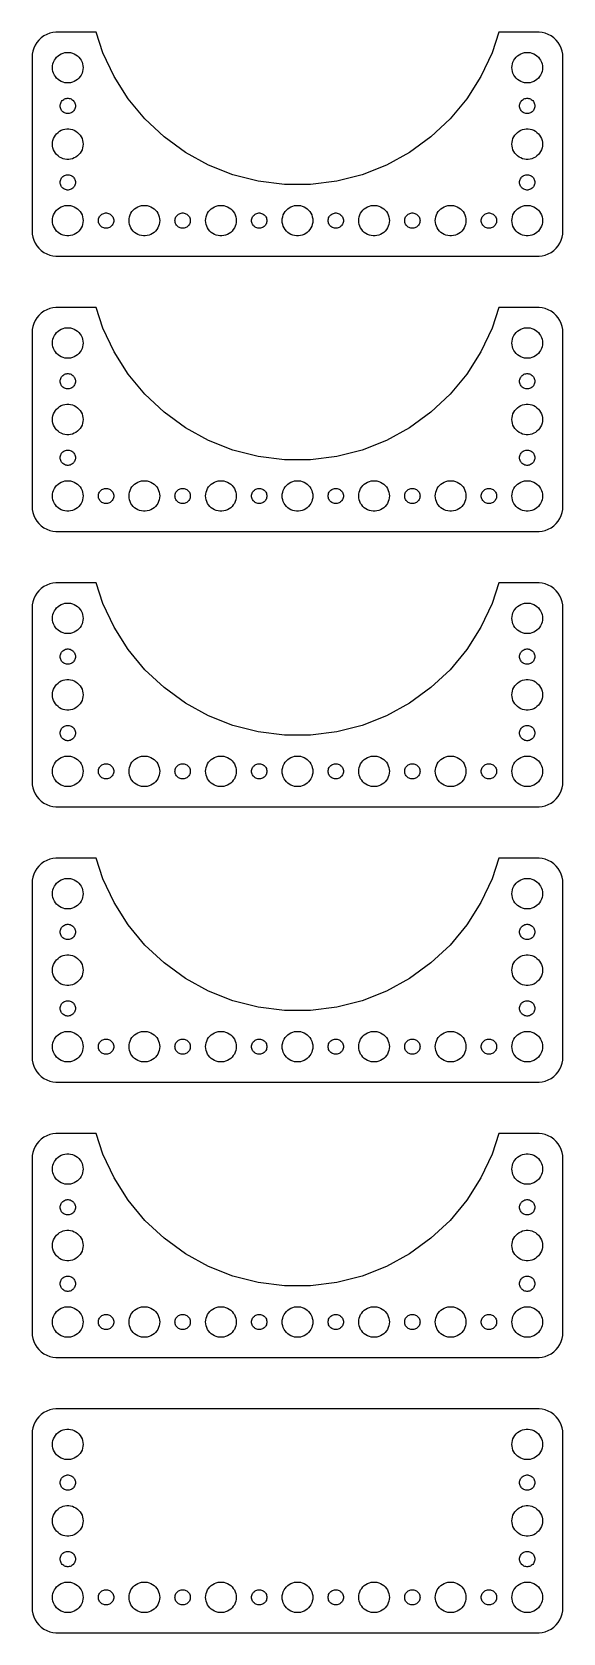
# Model space of a CAD drawing. Header units: metres. Extents: x -52 to 52, y 248 to 562.
import ezdxf

# ---------------------------------------------------------------- set-up
doc = ezdxf.new("R2010")
doc.units = ezdxf.units.M

msp = doc.modelspace()

# ---------------------------------------------------------------- linework, layer by layer
for p, q in [((-51.3815, 559.409), (-51.6489, 558.841)), ((-51.0451, 559.939), (-51.3815, 559.409)), ((-50.6448, 560.423), (-51.0451, 559.939)), ((-50.1871, 560.853), (-50.6448, 560.423)), ((-49.6791, 561.222), (-50.1871, 560.853)), ((-49.1289, 561.524), (-49.6791, 561.222)), ((-48.5451, 561.755), (-49.1289, 561.524)), ((-47.9369, 561.911), (-48.5451, 561.755)), ((-47.3139, 561.99), (-47.9369, 561.911)), ((-39.4476, 561.99), (-47.3139, 561.99)), ((-38.1208, 557.907), (-39.4476, 561.99)), ((39.4476, 561.99), (38.1208, 557.907)), ((47.3139, 561.99), (39.4476, 561.99)), ((47.9369, 561.911), (47.3139, 561.99)), ((48.5451, 561.755), (47.9369, 561.911)), ((49.1289, 561.524), (48.5451, 561.755)), ((49.6791, 561.222), (49.1289, 561.524)), ((50.1871, 560.853), (49.6791, 561.222)), ((50.6448, 560.423), (50.1871, 560.853)), ((51.0451, 559.939), (50.6448, 560.423)), ((51.3815, 559.409), (51.0451, 559.939)), ((51.6489, 558.841), (51.3815, 559.409)), ((-51.9606, 557.627), (-52, 557)), ((-52, 557), (-52, 523)), ((-51.8429, 558.243), (-51.9606, 557.627)), ((-51.6489, 558.841), (-51.8429, 558.243)), ((-47.9763, 555.376), (-47.9057, 555.746)), ((-47.9057, 555.746), (-47.7893, 556.104)), ((-47.7893, 556.104), (-47.6289, 556.445)), ((-47.6289, 556.445), (-47.427, 556.763)), ((-47.427, 556.763), (-47.1869, 557.054)), ((-47.1869, 557.054), (-46.9123, 557.312)), ((-46.9123, 557.312), (-46.6075, 557.533)), ((-46.6075, 557.533), (-46.2773, 557.714)), ((-46.2773, 557.714), (-45.927, 557.853)), ((-45.927, 557.853), (-45.5621, 557.947)), ((-45.5621, 557.947), (-45.1884, 557.994)), ((-45.1884, 557.994), (-44.8116, 557.994)), ((-44.8116, 557.994), (-44.4379, 557.947)), ((-44.4379, 557.947), (-44.0729, 557.853)), ((-44.0729, 557.853), (-43.7227, 557.714)), ((-43.7227, 557.714), (-43.3925, 557.533)), ((-43.3925, 557.533), (-43.0877, 557.312)), ((-43.0877, 557.312), (-42.8131, 557.054)), ((-42.8131, 557.054), (-42.5729, 556.763)), ((-42.5729, 556.763), (-42.3711, 556.445)), ((-42.3711, 556.445), (-42.2107, 556.104)), ((-42.2107, 556.104), (-42.0942, 555.746)), ((-42.0942, 555.746), (-42.0237, 555.376)), ((-35.9286, 553.248), (-38.1208, 557.907)), ((38.1208, 557.907), (35.9286, 553.248)), ((42.0237, 555.376), (42.0942, 555.746)), ((42.0942, 555.746), (42.2107, 556.104)), ((42.2107, 556.104), (42.3711, 556.445)), ((42.3711, 556.445), (42.5729, 556.763)), ((42.5729, 556.763), (42.8131, 557.054)), ((42.8131, 557.054), (43.0877, 557.312)), ((43.0877, 557.312), (43.3925, 557.533)), ((43.3925, 557.533), (43.7227, 557.714)), ((43.7227, 557.714), (44.0729, 557.853)), ((44.0729, 557.853), (44.4379, 557.947)), ((44.4379, 557.947), (44.8116, 557.994)), ((44.8116, 557.994), (45.1884, 557.994)), ((45.1884, 557.994), (45.5621, 557.947)), ((45.5621, 557.947), (45.927, 557.853)), ((45.927, 557.853), (46.2773, 557.714)), ((46.2773, 557.714), (46.6075, 557.533)), ((46.6075, 557.533), (46.9123, 557.312)), ((46.9123, 557.312), (47.1869, 557.054)), ((47.1869, 557.054), (47.427, 556.763)), ((47.427, 556.763), (47.6289, 556.445)), ((47.6289, 556.445), (47.7893, 556.104)), ((47.7893, 556.104), (47.9057, 555.746)), ((47.9057, 555.746), (47.9763, 555.376)), ((51.8429, 558.243), (51.6489, 558.841)), ((51.9606, 557.627), (51.8429, 558.243)), ((52, 557), (51.9606, 557.627)), ((52, 523), (52, 557)), ((-48, 555), (-47.9763, 555.376)), ((-47.9763, 554.624), (-48, 555)), ((-47.9057, 554.254), (-47.9763, 554.624)), ((-47.7893, 553.896), (-47.9057, 554.254)), ((-47.6289, 553.555), (-47.7893, 553.896)), ((-47.427, 553.237), (-47.6289, 553.555)), ((-47.1869, 552.946), (-47.427, 553.237)), ((-46.9123, 552.688), (-47.1869, 552.946)), ((-46.6075, 552.467), (-46.9123, 552.688)), ((-43.0877, 552.688), (-43.3925, 552.467)), ((-42.8131, 552.946), (-43.0877, 552.688)), ((-42.5729, 553.237), (-42.8131, 552.946)), ((-42.3711, 553.555), (-42.5729, 553.237)), ((-42.2107, 553.896), (-42.3711, 553.555)), ((-42.0942, 554.254), (-42.2107, 553.896)), ((-42.0237, 554.624), (-42.0942, 554.254)), ((-42.0237, 555.376), (-42, 555)), ((-42, 555), (-42.0237, 554.624)), ((-33.1697, 548.901), (-35.9286, 553.248)), ((35.9286, 553.248), (33.1697, 548.901)), ((42, 555), (42.0237, 555.376)), ((42.0237, 554.624), (42, 555)), ((42.0942, 554.254), (42.0237, 554.624)), ((42.2107, 553.896), (42.0942, 554.254)), ((42.3711, 553.555), (42.2107, 553.896)), ((42.5729, 553.237), (42.3711, 553.555)), ((42.8131, 552.946), (42.5729, 553.237)), ((43.0877, 552.688), (42.8131, 552.946)), ((43.3925, 552.467), (43.0877, 552.688)), ((46.9123, 552.688), (46.6075, 552.467)), ((47.1869, 552.946), (46.9123, 552.688)), ((47.427, 553.237), (47.1869, 552.946)), ((47.6289, 553.555), (47.427, 553.237)), ((47.7893, 553.896), (47.6289, 553.555)), ((47.9057, 554.254), (47.7893, 553.896)), ((47.9763, 554.624), (47.9057, 554.254)), ((47.9763, 555.376), (48, 555)), ((48, 555), (47.9763, 554.624)), ((-46.2773, 552.286), (-46.6075, 552.467)), ((-45.927, 552.147), (-46.2773, 552.286)), ((-45.5621, 552.053), (-45.927, 552.147)), ((-45.1884, 552.006), (-45.5621, 552.053)), ((-44.8116, 552.006), (-45.1884, 552.006)), ((-44.4379, 552.053), (-44.8116, 552.006)), ((-44.0729, 552.147), (-44.4379, 552.053)), ((-43.7227, 552.286), (-44.0729, 552.147)), ((-43.3925, 552.467), (-43.7227, 552.286)), ((43.7227, 552.286), (43.3925, 552.467)), ((44.0729, 552.147), (43.7227, 552.286)), ((44.4379, 552.053), (44.0729, 552.147)), ((44.8116, 552.006), (44.4379, 552.053)), ((45.1884, 552.006), (44.8116, 552.006)), ((45.5621, 552.053), (45.1884, 552.006)), ((45.927, 552.147), (45.5621, 552.053)), ((46.2773, 552.286), (45.927, 552.147)), ((46.6075, 552.467), (46.2773, 552.286)), ((-46.5, 547.5), (-46.4882, 547.688)), ((-46.4882, 547.312), (-46.5, 547.5)), ((-46.4882, 547.688), (-46.4529, 547.873)), ((-46.4529, 547.127), (-46.4882, 547.312)), ((-46.4529, 547.873), (-46.3947, 548.052)), ((-46.3947, 546.948), (-46.4529, 547.127)), ((-46.3947, 548.052), (-46.3145, 548.223)), ((-46.3145, 546.777), (-46.3947, 546.948)), ((-46.3145, 548.223), (-46.2135, 548.382)), ((-46.2135, 546.618), (-46.3145, 546.777)), ((-46.2135, 548.382), (-46.0934, 548.527)), ((-46.0934, 546.473), (-46.2135, 546.618)), ((-46.0934, 548.527), (-45.9561, 548.656)), ((-45.9561, 546.344), (-46.0934, 546.473)), ((-45.9561, 548.656), (-45.8037, 548.766)), ((-45.8037, 546.234), (-45.9561, 546.344)), ((-45.8037, 548.766), (-45.6387, 548.857)), ((-45.6387, 548.857), (-45.4635, 548.927)), ((-45.4635, 548.927), (-45.2811, 548.973)), ((-45.2811, 548.973), (-45.0942, 548.997)), ((-45.0942, 548.997), (-44.9058, 548.997)), ((-44.9058, 548.997), (-44.7189, 548.973)), ((-44.7189, 548.973), (-44.5365, 548.927)), ((-44.5365, 548.927), (-44.3613, 548.857)), ((-44.3613, 548.857), (-44.1963, 548.766)), ((-44.1963, 548.766), (-44.0439, 548.656)), ((-44.0439, 546.344), (-44.1963, 546.234)), ((-44.0439, 548.656), (-43.9065, 548.527)), ((-43.9065, 546.473), (-44.0439, 546.344)), ((-43.9065, 548.527), (-43.7865, 548.382)), ((-43.7865, 546.618), (-43.9065, 546.473)), ((-43.7865, 548.382), (-43.6855, 548.223)), ((-43.6855, 546.777), (-43.7865, 546.618)), ((-43.6855, 548.223), (-43.6053, 548.052)), ((-43.6053, 546.948), (-43.6855, 546.777)), ((-43.6053, 548.052), (-43.5471, 547.873)), ((-43.5471, 547.127), (-43.6053, 546.948)), ((-43.5471, 547.873), (-43.5118, 547.688)), ((-43.5118, 547.312), (-43.5471, 547.127)), ((-43.5118, 547.688), (-43.5, 547.5)), ((-43.5, 547.5), (-43.5118, 547.312)), ((-29.8877, 544.934), (-33.1697, 548.901)), ((33.1697, 548.901), (29.8877, 544.934)), ((43.5, 547.5), (43.5118, 547.688)), ((43.5118, 547.312), (43.5, 547.5)), ((43.5118, 547.688), (43.5471, 547.873)), ((43.5471, 547.127), (43.5118, 547.312)), ((43.5471, 547.873), (43.6053, 548.052)), ((43.6053, 546.948), (43.5471, 547.127)), ((43.6053, 548.052), (43.6855, 548.223)), ((43.6855, 546.777), (43.6053, 546.948)), ((43.6855, 548.223), (43.7865, 548.382)), ((43.7865, 546.618), (43.6855, 546.777)), ((43.7865, 548.382), (43.9065, 548.527)), ((43.9065, 546.473), (43.7865, 546.618)), ((43.9065, 548.527), (44.0439, 548.656)), ((44.0439, 546.344), (43.9065, 546.473)), ((44.0439, 548.656), (44.1963, 548.766)), ((44.1963, 546.234), (44.0439, 546.344)), ((44.1963, 548.766), (44.3613, 548.857)), ((44.3613, 548.857), (44.5365, 548.927)), ((44.5365, 548.927), (44.7189, 548.973)), ((44.7189, 548.973), (44.9058, 548.997)), ((44.9058, 548.997), (45.0942, 548.997)), ((45.0942, 548.997), (45.2811, 548.973)), ((45.2811, 548.973), (45.4635, 548.927)), ((45.4635, 548.927), (45.6387, 548.857)), ((45.6387, 548.857), (45.8037, 548.766)), ((45.8037, 548.766), (45.9561, 548.656)), ((45.9561, 546.344), (45.8037, 546.234)), ((45.9561, 548.656), (46.0934, 548.527)), ((46.0934, 546.473), (45.9561, 546.344)), ((46.0934, 548.527), (46.2135, 548.382)), ((46.2135, 546.618), (46.0934, 546.473)), ((46.2135, 548.382), (46.3145, 548.223)), ((46.3145, 546.777), (46.2135, 546.618)), ((46.3145, 548.223), (46.3947, 548.052)), ((46.3947, 546.948), (46.3145, 546.777)), ((46.3947, 548.052), (46.4529, 547.873)), ((46.4529, 547.127), (46.3947, 546.948)), ((46.4529, 547.873), (46.4882, 547.688)), ((46.4882, 547.312), (46.4529, 547.127)), ((46.4882, 547.688), (46.5, 547.5)), ((46.5, 547.5), (46.4882, 547.312)), ((-45.6387, 546.143), (-45.8037, 546.234)), ((-45.4635, 546.073), (-45.6387, 546.143)), ((-45.2811, 546.027), (-45.4635, 546.073)), ((-45.0942, 546.003), (-45.2811, 546.027)), ((-44.9058, 546.003), (-45.0942, 546.003)), ((-44.7189, 546.027), (-44.9058, 546.003)), ((-44.5365, 546.073), (-44.7189, 546.027)), ((-44.3613, 546.143), (-44.5365, 546.073)), ((-44.1963, 546.234), (-44.3613, 546.143)), ((-26.1344, 541.409), (-29.8877, 544.934)), ((29.8877, 544.934), (26.1344, 541.409)), ((44.3613, 546.143), (44.1963, 546.234)), ((44.5365, 546.073), (44.3613, 546.143)), ((44.7189, 546.027), (44.5365, 546.073)), ((44.9058, 546.003), (44.7189, 546.027)), ((45.0942, 546.003), (44.9058, 546.003)), ((45.2811, 546.027), (45.0942, 546.003)), ((45.4635, 546.073), (45.2811, 546.027)), ((45.6387, 546.143), (45.4635, 546.073)), ((45.8037, 546.234), (45.6387, 546.143)), ((-48, 540), (-47.9763, 540.376)), ((-47.9763, 540.376), (-47.9057, 540.746)), ((-47.9057, 540.746), (-47.7893, 541.104)), ((-47.7893, 541.104), (-47.6289, 541.445)), ((-47.6289, 541.445), (-47.427, 541.763)), ((-47.427, 541.763), (-47.1869, 542.054)), ((-47.1869, 542.054), (-46.9123, 542.312)), ((-46.9123, 542.312), (-46.6075, 542.533)), ((-46.6075, 542.533), (-46.2773, 542.714)), ((-46.2773, 542.714), (-45.927, 542.853)), ((-45.927, 542.853), (-45.5621, 542.947)), ((-45.5621, 542.947), (-45.1884, 542.994)), ((-45.1884, 542.994), (-44.8116, 542.994)), ((-44.8116, 542.994), (-44.4379, 542.947)), ((-44.4379, 542.947), (-44.0729, 542.853)), ((-44.0729, 542.853), (-43.7227, 542.714)), ((-43.7227, 542.714), (-43.3925, 542.533)), ((-43.3925, 542.533), (-43.0877, 542.312)), ((-43.0877, 542.312), (-42.8131, 542.054)), ((-42.8131, 542.054), (-42.5729, 541.763)), ((-42.5729, 541.763), (-42.3711, 541.445)), ((-42.3711, 541.445), (-42.2107, 541.104)), ((-42.2107, 541.104), (-42.0942, 540.746)), ((-42.0942, 540.746), (-42.0237, 540.376)), ((-42.0237, 540.376), (-42, 540)), ((-21.9689, 538.383), (-26.1344, 541.409)), ((26.1344, 541.409), (21.9689, 538.383)), ((42, 540), (42.0237, 540.376)), ((42.0237, 540.376), (42.0942, 540.746)), ((42.0942, 540.746), (42.2107, 541.104)), ((42.2107, 541.104), (42.3711, 541.445)), ((42.3711, 541.445), (42.5729, 541.763)), ((42.5729, 541.763), (42.8131, 542.054)), ((42.8131, 542.054), (43.0877, 542.312)), ((43.0877, 542.312), (43.3925, 542.533)), ((43.3925, 542.533), (43.7227, 542.714)), ((43.7227, 542.714), (44.0729, 542.853)), ((44.0729, 542.853), (44.4379, 542.947)), ((44.4379, 542.947), (44.8116, 542.994)), ((44.8116, 542.994), (45.1884, 542.994)), ((45.1884, 542.994), (45.5621, 542.947)), ((45.5621, 542.947), (45.927, 542.853)), ((45.927, 542.853), (46.2773, 542.714)), ((46.2773, 542.714), (46.6075, 542.533)), ((46.6075, 542.533), (46.9123, 542.312)), ((46.9123, 542.312), (47.1869, 542.054)), ((47.1869, 542.054), (47.427, 541.763)), ((47.427, 541.763), (47.6289, 541.445)), ((47.6289, 541.445), (47.7893, 541.104)), ((47.7893, 541.104), (47.9057, 540.746)), ((47.9057, 540.746), (47.9763, 540.376)), ((47.9763, 540.376), (48, 540)), ((-47.9763, 539.624), (-48, 540)), ((-47.9057, 539.254), (-47.9763, 539.624)), ((-47.7893, 538.896), (-47.9057, 539.254)), ((-47.6289, 538.555), (-47.7893, 538.896)), ((-47.427, 538.237), (-47.6289, 538.555)), ((-47.1869, 537.946), (-47.427, 538.237)), ((-46.9123, 537.688), (-47.1869, 537.946)), ((-46.6075, 537.467), (-46.9123, 537.688)), ((-46.2773, 537.286), (-46.6075, 537.467)), ((-45.927, 537.147), (-46.2773, 537.286)), ((-45.5621, 537.053), (-45.927, 537.147)), ((-45.1884, 537.006), (-45.5621, 537.053)), ((-44.8116, 537.006), (-45.1884, 537.006)), ((-44.4379, 537.053), (-44.8116, 537.006)), ((-44.0729, 537.147), (-44.4379, 537.053)), ((-43.7227, 537.286), (-44.0729, 537.147)), ((-43.3925, 537.467), (-43.7227, 537.286)), ((-43.0877, 537.688), (-43.3925, 537.467)), ((-42.8131, 537.946), (-43.0877, 537.688)), ((-42.5729, 538.237), (-42.8131, 537.946)), ((-42.3711, 538.555), (-42.5729, 538.237)), ((-42.2107, 538.896), (-42.3711, 538.555)), ((-42.0942, 539.254), (-42.2107, 538.896)), ((-42.0237, 539.624), (-42.0942, 539.254)), ((-42, 540), (-42.0237, 539.624)), ((-17.4569, 535.902), (-21.9689, 538.383)), ((21.9689, 538.383), (17.4569, 535.902)), ((42.0237, 539.624), (42, 540)), ((42.0942, 539.254), (42.0237, 539.624)), ((42.2107, 538.896), (42.0942, 539.254)), ((42.3711, 538.555), (42.2107, 538.896)), ((42.5729, 538.237), (42.3711, 538.555)), ((42.8131, 537.946), (42.5729, 538.237)), ((43.0877, 537.688), (42.8131, 537.946)), ((43.3925, 537.467), (43.0877, 537.688)), ((43.7227, 537.286), (43.3925, 537.467)), ((44.0729, 537.147), (43.7227, 537.286)), ((44.4379, 537.053), (44.0729, 537.147)), ((44.8116, 537.006), (44.4379, 537.053)), ((45.1884, 537.006), (44.8116, 537.006)), ((45.5621, 537.053), (45.1884, 537.006)), ((45.927, 537.147), (45.5621, 537.053)), ((46.2773, 537.286), (45.927, 537.147)), ((46.6075, 537.467), (46.2773, 537.286)), ((46.9123, 537.688), (46.6075, 537.467)), ((47.1869, 537.946), (46.9123, 537.688)), ((47.427, 538.237), (47.1869, 537.946)), ((47.6289, 538.555), (47.427, 538.237)), ((47.7893, 538.896), (47.6289, 538.555)), ((47.9057, 539.254), (47.7893, 538.896)), ((47.9763, 539.624), (47.9057, 539.254)), ((48, 540), (47.9763, 539.624)), ((-45.8037, 533.766), (-45.6387, 533.857)), ((-45.6387, 533.857), (-45.4635, 533.927)), ((-45.4635, 533.927), (-45.2811, 533.973)), ((-45.2811, 533.973), (-45.0942, 533.997)), ((-45.0942, 533.997), (-44.9058, 533.997)), ((-44.9058, 533.997), (-44.7189, 533.973)), ((-44.7189, 533.973), (-44.5365, 533.927)), ((-44.5365, 533.927), (-44.3613, 533.857)), ((-44.3613, 533.857), (-44.1963, 533.766)), ((-12.6697, 534.007), (-17.4569, 535.902)), ((-7.68263, 532.726), (-12.6697, 534.007)), ((12.6697, 534.007), (7.68263, 532.726)), ((17.4569, 535.902), (12.6697, 534.007)), ((44.1963, 533.766), (44.3613, 533.857)), ((44.3613, 533.857), (44.5365, 533.927)), ((44.5365, 533.927), (44.7189, 533.973)), ((44.7189, 533.973), (44.9058, 533.997)), ((44.9058, 533.997), (45.0942, 533.997)), ((45.0942, 533.997), (45.2811, 533.973)), ((45.2811, 533.973), (45.4635, 533.927)), ((45.4635, 533.927), (45.6387, 533.857)), ((45.6387, 533.857), (45.8037, 533.766)), ((-46.5, 532.5), (-46.4882, 532.688)), ((-46.4882, 532.312), (-46.5, 532.5)), ((-46.4882, 532.688), (-46.4529, 532.873)), ((-46.4529, 532.127), (-46.4882, 532.312)), ((-46.4529, 532.873), (-46.3947, 533.052)), ((-46.3947, 531.948), (-46.4529, 532.127)), ((-46.3947, 533.052), (-46.3145, 533.223)), ((-46.3145, 531.777), (-46.3947, 531.948)), ((-46.3145, 533.223), (-46.2135, 533.382)), ((-46.2135, 531.618), (-46.3145, 531.777)), ((-46.2135, 533.382), (-46.0934, 533.527)), ((-46.0934, 531.473), (-46.2135, 531.618)), ((-46.0934, 533.527), (-45.9561, 533.656)), ((-45.9561, 531.344), (-46.0934, 531.473)), ((-45.9561, 533.656), (-45.8037, 533.766)), ((-45.8037, 531.234), (-45.9561, 531.344)), ((-45.6387, 531.143), (-45.8037, 531.234)), ((-45.4635, 531.073), (-45.6387, 531.143)), ((-45.2811, 531.027), (-45.4635, 531.073)), ((-45.0942, 531.003), (-45.2811, 531.027)), ((-44.9058, 531.003), (-45.0942, 531.003)), ((-44.7189, 531.027), (-44.9058, 531.003)), ((-44.5365, 531.073), (-44.7189, 531.027)), ((-44.3613, 531.143), (-44.5365, 531.073)), ((-44.1963, 531.234), (-44.3613, 531.143)), ((-44.1963, 533.766), (-44.0439, 533.656)), ((-44.0439, 531.344), (-44.1963, 531.234)), ((-44.0439, 533.656), (-43.9065, 533.527)), ((-43.9065, 531.473), (-44.0439, 531.344)), ((-43.9065, 533.527), (-43.7865, 533.382)), ((-43.7865, 531.618), (-43.9065, 531.473)), ((-43.7865, 533.382), (-43.6855, 533.223)), ((-43.6855, 531.777), (-43.7865, 531.618)), ((-43.6855, 533.223), (-43.6053, 533.052)), ((-43.6053, 531.948), (-43.6855, 531.777)), ((-43.6053, 533.052), (-43.5471, 532.873)), ((-43.5471, 532.127), (-43.6053, 531.948)), ((-43.5471, 532.873), (-43.5118, 532.688)), ((-43.5118, 532.312), (-43.5471, 532.127)), ((-43.5118, 532.688), (-43.5, 532.5)), ((-43.5, 532.5), (-43.5118, 532.312)), ((-2.5744, 532.081), (-7.68263, 532.726)), ((2.5744, 532.081), (-2.5744, 532.081)), ((7.68263, 532.726), (2.5744, 532.081)), ((43.5, 532.5), (43.5118, 532.688)), ((43.5118, 532.312), (43.5, 532.5)), ((43.5118, 532.688), (43.5471, 532.873)), ((43.5471, 532.127), (43.5118, 532.312)), ((43.5471, 532.873), (43.6053, 533.052)), ((43.6053, 531.948), (43.5471, 532.127)), ((43.6053, 533.052), (43.6855, 533.223)), ((43.6855, 531.777), (43.6053, 531.948)), ((43.6855, 533.223), (43.7865, 533.382)), ((43.7865, 531.618), (43.6855, 531.777)), ((43.7865, 533.382), (43.9065, 533.527)), ((43.9065, 531.473), (43.7865, 531.618)), ((43.9065, 533.527), (44.0439, 533.656)), ((44.0439, 531.344), (43.9065, 531.473)), ((44.0439, 533.656), (44.1963, 533.766)), ((44.1963, 531.234), (44.0439, 531.344)), ((44.3613, 531.143), (44.1963, 531.234)), ((44.5365, 531.073), (44.3613, 531.143)), ((44.7189, 531.027), (44.5365, 531.073)), ((44.9058, 531.003), (44.7189, 531.027)), ((45.0942, 531.003), (44.9058, 531.003)), ((45.2811, 531.027), (45.0942, 531.003)), ((45.4635, 531.073), (45.2811, 531.027)), ((45.6387, 531.143), (45.4635, 531.073)), ((45.8037, 531.234), (45.6387, 531.143)), ((45.8037, 533.766), (45.9561, 533.656)), ((45.9561, 531.344), (45.8037, 531.234)), ((45.9561, 533.656), (46.0934, 533.527)), ((46.0934, 531.473), (45.9561, 531.344)), ((46.0934, 533.527), (46.2135, 533.382)), ((46.2135, 531.618), (46.0934, 531.473)), ((46.2135, 533.382), (46.3145, 533.223)), ((46.3145, 531.777), (46.2135, 531.618)), ((46.3145, 533.223), (46.3947, 533.052)), ((46.3947, 531.948), (46.3145, 531.777)), ((46.3947, 533.052), (46.4529, 532.873)), ((46.4529, 532.127), (46.3947, 531.948)), ((46.4529, 532.873), (46.4882, 532.688)), ((46.4882, 532.312), (46.4529, 532.127)), ((46.4882, 532.688), (46.5, 532.5)), ((46.5, 532.5), (46.4882, 532.312)), ((-46.9123, 527.312), (-46.6075, 527.533)), ((-46.6075, 527.533), (-46.2773, 527.714)), ((-46.2773, 527.714), (-45.927, 527.853)), ((-45.927, 527.853), (-45.5621, 527.947)), ((-45.5621, 527.947), (-45.1884, 527.994)), ((-45.1884, 527.994), (-44.8116, 527.994)), ((-44.8116, 527.994), (-44.4379, 527.947)), ((-44.4379, 527.947), (-44.0729, 527.853)), ((-44.0729, 527.853), (-43.7227, 527.714)), ((-43.7227, 527.714), (-43.3925, 527.533)), ((-43.3925, 527.533), (-43.0877, 527.312)), ((-31.9123, 527.312), (-31.6075, 527.533)), ((-31.6075, 527.533), (-31.2773, 527.714)), ((-31.2773, 527.714), (-30.927, 527.853)), ((-30.927, 527.853), (-30.5621, 527.947)), ((-30.5621, 527.947), (-30.1884, 527.994)), ((-30.1884, 527.994), (-29.8116, 527.994)), ((-29.8116, 527.994), (-29.4379, 527.947)), ((-29.4379, 527.947), (-29.0729, 527.853)), ((-29.0729, 527.853), (-28.7227, 527.714)), ((-28.7227, 527.714), (-28.3925, 527.533)), ((-28.3925, 527.533), (-28.0877, 527.312)), ((-16.9123, 527.312), (-16.6075, 527.533)), ((-16.6075, 527.533), (-16.2773, 527.714)), ((-16.2773, 527.714), (-15.927, 527.853)), ((-15.927, 527.853), (-15.5621, 527.947)), ((-15.5621, 527.947), (-15.1884, 527.994)), ((-15.1884, 527.994), (-14.8116, 527.994)), ((-14.8116, 527.994), (-14.4379, 527.947)), ((-14.4379, 527.947), (-14.0729, 527.853)), ((-14.0729, 527.853), (-13.7227, 527.714)), ((-13.7227, 527.714), (-13.3925, 527.533)), ((-13.3925, 527.533), (-13.0877, 527.312)), ((-1.91226, 527.312), (-1.60747, 527.533)), ((-1.60747, 527.533), (-1.27733, 527.714)), ((-1.27733, 527.714), (-0.92705, 527.853)), ((-0.92705, 527.853), (-0.56213, 527.947)), ((-0.56213, 527.947), (-0.18837, 527.994)), ((-0.18837, 527.994), (0.18837, 527.994)), ((0.18837, 527.994), (0.56213, 527.947)), ((0.56213, 527.947), (0.92705, 527.853)), ((0.92705, 527.853), (1.27733, 527.714)), ((1.27733, 527.714), (1.60747, 527.533)), ((1.60747, 527.533), (1.91226, 527.312)), ((13.0877, 527.312), (13.3925, 527.533)), ((13.3925, 527.533), (13.7227, 527.714)), ((13.7227, 527.714), (14.0729, 527.853)), ((14.0729, 527.853), (14.4379, 527.947)), ((14.4379, 527.947), (14.8116, 527.994)), ((14.8116, 527.994), (15.1884, 527.994)), ((15.1884, 527.994), (15.5621, 527.947)), ((15.5621, 527.947), (15.927, 527.853)), ((15.927, 527.853), (16.2773, 527.714)), ((16.2773, 527.714), (16.6075, 527.533)), ((16.6075, 527.533), (16.9123, 527.312)), ((28.0877, 527.312), (28.3925, 527.533)), ((28.3925, 527.533), (28.7227, 527.714)), ((28.7227, 527.714), (29.0729, 527.853)), ((29.0729, 527.853), (29.4379, 527.947)), ((29.4379, 527.947), (29.8116, 527.994)), ((29.8116, 527.994), (30.1884, 527.994)), ((30.1884, 527.994), (30.5621, 527.947)), ((30.5621, 527.947), (30.927, 527.853)), ((30.927, 527.853), (31.2773, 527.714)), ((31.2773, 527.714), (31.6075, 527.533)), ((31.6075, 527.533), (31.9123, 527.312)), ((43.0877, 527.312), (43.3925, 527.533)), ((43.3925, 527.533), (43.7227, 527.714)), ((43.7227, 527.714), (44.0729, 527.853)), ((44.0729, 527.853), (44.4379, 527.947)), ((44.4379, 527.947), (44.8116, 527.994)), ((44.8116, 527.994), (45.1884, 527.994)), ((45.1884, 527.994), (45.5621, 527.947)), ((45.5621, 527.947), (45.927, 527.853)), ((45.927, 527.853), (46.2773, 527.714)), ((46.2773, 527.714), (46.6075, 527.533)), ((46.6075, 527.533), (46.9123, 527.312)), ((-48, 525), (-47.9763, 525.376)), ((-47.9763, 524.624), (-48, 525)), ((-47.9763, 525.376), (-47.9057, 525.746)), ((-47.9057, 524.254), (-47.9763, 524.624)), ((-47.9057, 525.746), (-47.7893, 526.104)), ((-47.7893, 526.104), (-47.6289, 526.445)), ((-47.6289, 526.445), (-47.427, 526.763)), ((-47.427, 526.763), (-47.1869, 527.054)), ((-47.1869, 527.054), (-46.9123, 527.312)), ((-43.0877, 527.312), (-42.8131, 527.054)), ((-42.8131, 527.054), (-42.5729, 526.763)), ((-42.5729, 526.763), (-42.3711, 526.445)), ((-42.3711, 526.445), (-42.2107, 526.104)), ((-42.2107, 526.104), (-42.0942, 525.746)), ((-42.0942, 525.746), (-42.0237, 525.376)), ((-42.0237, 524.624), (-42.0942, 524.254)), ((-42.0237, 525.376), (-42, 525)), ((-42, 525), (-42.0237, 524.624)), ((-39, 525), (-38.9882, 525.188)), ((-38.9882, 524.812), (-39, 525)), ((-38.9882, 525.188), (-38.9529, 525.373)), ((-38.9529, 524.627), (-38.9882, 524.812)), ((-38.9529, 525.373), (-38.8947, 525.552)), ((-38.8947, 524.448), (-38.9529, 524.627)), ((-38.8947, 525.552), (-38.8145, 525.723)), ((-38.8145, 524.277), (-38.8947, 524.448)), ((-38.8145, 525.723), (-38.7135, 525.882)), ((-38.7135, 525.882), (-38.5934, 526.027)), ((-38.5934, 526.027), (-38.4561, 526.156)), ((-38.4561, 526.156), (-38.3037, 526.266)), ((-38.3037, 526.266), (-38.1387, 526.357)), ((-38.1387, 526.357), (-37.9635, 526.427)), ((-37.9635, 526.427), (-37.7811, 526.473)), ((-37.7811, 526.473), (-37.5942, 526.497)), ((-37.5942, 526.497), (-37.4058, 526.497)), ((-37.4058, 526.497), (-37.2189, 526.473)), ((-37.2189, 526.473), (-37.0365, 526.427)), ((-37.0365, 526.427), (-36.8613, 526.357)), ((-36.8613, 526.357), (-36.6963, 526.266)), ((-36.6963, 526.266), (-36.5439, 526.156)), ((-36.5439, 526.156), (-36.4065, 526.027)), ((-36.4065, 526.027), (-36.2865, 525.882)), ((-36.2865, 525.882), (-36.1855, 525.723)), ((-36.1855, 525.723), (-36.1053, 525.552)), ((-36.1053, 524.448), (-36.1855, 524.277)), ((-36.1053, 525.552), (-36.0471, 525.373)), ((-36.0471, 524.627), (-36.1053, 524.448)), ((-36.0471, 525.373), (-36.0118, 525.188)), ((-36.0118, 524.812), (-36.0471, 524.627)), ((-36.0118, 525.188), (-36, 525)), ((-36, 525), (-36.0118, 524.812)), ((-33, 525), (-32.9763, 525.376)), ((-32.9763, 524.624), (-33, 525)), ((-32.9763, 525.376), (-32.9057, 525.746)), ((-32.9057, 524.254), (-32.9763, 524.624)), ((-32.9057, 525.746), (-32.7893, 526.104)), ((-32.7893, 526.104), (-32.6289, 526.445)), ((-32.6289, 526.445), (-32.427, 526.763)), ((-32.427, 526.763), (-32.1869, 527.054)), ((-32.1869, 527.054), (-31.9123, 527.312)), ((-28.0877, 527.312), (-27.8131, 527.054)), ((-27.8131, 527.054), (-27.5729, 526.763)), ((-27.5729, 526.763), (-27.3711, 526.445)), ((-27.3711, 526.445), (-27.2107, 526.104)), ((-27.2107, 526.104), (-27.0942, 525.746)), ((-27.0942, 525.746), (-27.0237, 525.376)), ((-27.0237, 524.624), (-27.0942, 524.254)), ((-27.0237, 525.376), (-27, 525)), ((-27, 525), (-27.0237, 524.624)), ((-24, 525), (-23.9882, 525.188)), ((-23.9882, 524.812), (-24, 525)), ((-23.9882, 525.188), (-23.9529, 525.373)), ((-23.9529, 524.627), (-23.9882, 524.812)), ((-23.9529, 525.373), (-23.8947, 525.552)), ((-23.8947, 524.448), (-23.9529, 524.627)), ((-23.8947, 525.552), (-23.8145, 525.723)), ((-23.8145, 524.277), (-23.8947, 524.448)), ((-23.8145, 525.723), (-23.7135, 525.882)), ((-23.7135, 525.882), (-23.5934, 526.027)), ((-23.5934, 526.027), (-23.4561, 526.156)), ((-23.4561, 526.156), (-23.3037, 526.266)), ((-23.3037, 526.266), (-23.1387, 526.357)), ((-23.1387, 526.357), (-22.9635, 526.427)), ((-22.9635, 526.427), (-22.7811, 526.473)), ((-22.7811, 526.473), (-22.5942, 526.497)), ((-22.5942, 526.497), (-22.4058, 526.497)), ((-22.4058, 526.497), (-22.2189, 526.473)), ((-22.2189, 526.473), (-22.0365, 526.427)), ((-22.0365, 526.427), (-21.8613, 526.357)), ((-21.8613, 526.357), (-21.6963, 526.266)), ((-21.6963, 526.266), (-21.5439, 526.156)), ((-21.5439, 526.156), (-21.4065, 526.027)), ((-21.4065, 526.027), (-21.2865, 525.882)), ((-21.2865, 525.882), (-21.1855, 525.723)), ((-21.1855, 525.723), (-21.1053, 525.552)), ((-21.1053, 524.448), (-21.1855, 524.277)), ((-21.1053, 525.552), (-21.0471, 525.373)), ((-21.0471, 524.627), (-21.1053, 524.448)), ((-21.0471, 525.373), (-21.0118, 525.188)), ((-21.0118, 524.812), (-21.0471, 524.627)), ((-21.0118, 525.188), (-21, 525)), ((-21, 525), (-21.0118, 524.812)), ((-18, 525), (-17.9763, 525.376)), ((-17.9763, 524.624), (-18, 525)), ((-17.9763, 525.376), (-17.9057, 525.746)), ((-17.9057, 524.254), (-17.9763, 524.624)), ((-17.9057, 525.746), (-17.7893, 526.104)), ((-17.7893, 526.104), (-17.6289, 526.445)), ((-17.6289, 526.445), (-17.427, 526.763)), ((-17.427, 526.763), (-17.1869, 527.054)), ((-17.1869, 527.054), (-16.9123, 527.312)), ((-13.0877, 527.312), (-12.8131, 527.054)), ((-12.8131, 527.054), (-12.5729, 526.763)), ((-12.5729, 526.763), (-12.3711, 526.445)), ((-12.3711, 526.445), (-12.2107, 526.104)), ((-12.2107, 526.104), (-12.0942, 525.746)), ((-12.0942, 525.746), (-12.0237, 525.376)), ((-12.0237, 524.624), (-12.0942, 524.254)), ((-12.0237, 525.376), (-12, 525)), ((-12, 525), (-12.0237, 524.624)), ((-9, 525), (-8.98816, 525.188)), ((-8.98816, 524.812), (-9, 525)), ((-8.98816, 525.188), (-8.95287, 525.373)), ((-8.95287, 524.627), (-8.98816, 524.812)), ((-8.95287, 525.373), (-8.89465, 525.552)), ((-8.89465, 524.448), (-8.95287, 524.627)), ((-8.89465, 525.552), (-8.81445, 525.723)), ((-8.81445, 524.277), (-8.89465, 524.448)), ((-8.81445, 525.723), (-8.71352, 525.882)), ((-8.71352, 525.882), (-8.59344, 526.027)), ((-8.59344, 526.027), (-8.45613, 526.156)), ((-8.45613, 526.156), (-8.30373, 526.266)), ((-8.30373, 526.266), (-8.13866, 526.357)), ((-8.13866, 526.357), (-7.96352, 526.427)), ((-7.96352, 526.427), (-7.78107, 526.473)), ((-7.78107, 526.473), (-7.59418, 526.497)), ((-7.59418, 526.497), (-7.40581, 526.497)), ((-7.40581, 526.497), (-7.21892, 526.473)), ((-7.21892, 526.473), (-7.03647, 526.427)), ((-7.03647, 526.427), (-6.86133, 526.357)), ((-6.86133, 526.357), (-6.69626, 526.266)), ((-6.69626, 526.266), (-6.54385, 526.156)), ((-6.54385, 526.156), (-6.40654, 526.027)), ((-6.40654, 526.027), (-6.28647, 525.882)), ((-6.28647, 525.882), (-6.18553, 525.723)), ((-6.18553, 525.723), (-6.10533, 525.552)), ((-6.10533, 524.448), (-6.18553, 524.277)), ((-6.10533, 525.552), (-6.04712, 525.373)), ((-6.04712, 524.627), (-6.10533, 524.448)), ((-6.04712, 525.373), (-6.01183, 525.188)), ((-6.01183, 524.812), (-6.04712, 524.627)), ((-6.01183, 525.188), (-6, 525)), ((-6, 525), (-6.01183, 524.812)), ((-3, 525), (-2.97633, 525.376)), ((-2.97633, 524.624), (-3, 525)), ((-2.97633, 525.376), (-2.90575, 525.746)), ((-2.90575, 524.254), (-2.97633, 524.624)), ((-2.90575, 525.746), (-2.78932, 526.104)), ((-2.78932, 526.104), (-2.62891, 526.445)), ((-2.62891, 526.445), (-2.42705, 526.763)), ((-2.42705, 526.763), (-2.1869, 527.054)), ((-2.1869, 527.054), (-1.91226, 527.312)), ((1.91226, 527.312), (2.1869, 527.054)), ((2.1869, 527.054), (2.42705, 526.763)), ((2.42705, 526.763), (2.62891, 526.445)), ((2.62891, 526.445), (2.78932, 526.104)), ((2.78932, 526.104), (2.90575, 525.746)), ((2.90575, 525.746), (2.97633, 525.376)), ((2.97633, 524.624), (2.90575, 524.254)), ((2.97633, 525.376), (3, 525)), ((3, 525), (2.97633, 524.624)), ((6, 525), (6.01183, 525.188)), ((6.01183, 524.812), (6, 525)), ((6.01183, 525.188), (6.04712, 525.373)), ((6.04712, 524.627), (6.01183, 524.812)), ((6.04712, 525.373), (6.10533, 525.552)), ((6.10533, 524.448), (6.04712, 524.627)), ((6.10533, 525.552), (6.18553, 525.723)), ((6.18553, 524.277), (6.10533, 524.448)), ((6.18553, 525.723), (6.28647, 525.882)), ((6.28647, 525.882), (6.40654, 526.027)), ((6.40654, 526.027), (6.54385, 526.156)), ((6.54385, 526.156), (6.69626, 526.266)), ((6.69626, 526.266), (6.86133, 526.357)), ((6.86133, 526.357), (7.03647, 526.427)), ((7.03647, 526.427), (7.21892, 526.473)), ((7.21892, 526.473), (7.40581, 526.497)), ((7.40581, 526.497), (7.59418, 526.497)), ((7.59418, 526.497), (7.78107, 526.473)), ((7.78107, 526.473), (7.96352, 526.427)), ((7.96352, 526.427), (8.13866, 526.357)), ((8.13866, 526.357), (8.30373, 526.266)), ((8.30373, 526.266), (8.45613, 526.156)), ((8.45613, 526.156), (8.59344, 526.027)), ((8.59344, 526.027), (8.71352, 525.882)), ((8.71352, 525.882), (8.81445, 525.723)), ((8.81445, 525.723), (8.89465, 525.552)), ((8.89465, 524.448), (8.81445, 524.277)), ((8.89465, 525.552), (8.95287, 525.373)), ((8.95287, 524.627), (8.89465, 524.448)), ((8.95287, 525.373), (8.98816, 525.188)), ((8.98816, 524.812), (8.95287, 524.627)), ((8.98816, 525.188), (9, 525)), ((9, 525), (8.98816, 524.812)), ((12, 525), (12.0237, 525.376)), ((12.0237, 524.624), (12, 525)), ((12.0237, 525.376), (12.0942, 525.746)), ((12.0942, 524.254), (12.0237, 524.624)), ((12.0942, 525.746), (12.2107, 526.104)), ((12.2107, 526.104), (12.3711, 526.445)), ((12.3711, 526.445), (12.5729, 526.763)), ((12.5729, 526.763), (12.8131, 527.054)), ((12.8131, 527.054), (13.0877, 527.312)), ((16.9123, 527.312), (17.1869, 527.054)), ((17.1869, 527.054), (17.427, 526.763)), ((17.427, 526.763), (17.6289, 526.445)), ((17.6289, 526.445), (17.7893, 526.104)), ((17.7893, 526.104), (17.9057, 525.746)), ((17.9057, 525.746), (17.9763, 525.376)), ((17.9763, 524.624), (17.9057, 524.254)), ((17.9763, 525.376), (18, 525)), ((18, 525), (17.9763, 524.624)), ((21, 525), (21.0118, 525.188)), ((21.0118, 524.812), (21, 525)), ((21.0118, 525.188), (21.0471, 525.373)), ((21.0471, 524.627), (21.0118, 524.812)), ((21.0471, 525.373), (21.1053, 525.552)), ((21.1053, 524.448), (21.0471, 524.627)), ((21.1053, 525.552), (21.1855, 525.723)), ((21.1855, 524.277), (21.1053, 524.448)), ((21.1855, 525.723), (21.2865, 525.882)), ((21.2865, 525.882), (21.4065, 526.027)), ((21.4065, 526.027), (21.5439, 526.156)), ((21.5439, 526.156), (21.6963, 526.266)), ((21.6963, 526.266), (21.8613, 526.357)), ((21.8613, 526.357), (22.0365, 526.427)), ((22.0365, 526.427), (22.2189, 526.473)), ((22.2189, 526.473), (22.4058, 526.497)), ((22.4058, 526.497), (22.5942, 526.497)), ((22.5942, 526.497), (22.7811, 526.473)), ((22.7811, 526.473), (22.9635, 526.427)), ((22.9635, 526.427), (23.1387, 526.357)), ((23.1387, 526.357), (23.3037, 526.266)), ((23.3037, 526.266), (23.4561, 526.156)), ((23.4561, 526.156), (23.5934, 526.027)), ((23.5934, 526.027), (23.7135, 525.882)), ((23.7135, 525.882), (23.8145, 525.723)), ((23.8145, 525.723), (23.8947, 525.552)), ((23.8947, 524.448), (23.8145, 524.277)), ((23.8947, 525.552), (23.9529, 525.373)), ((23.9529, 524.627), (23.8947, 524.448)), ((23.9529, 525.373), (23.9882, 525.188)), ((23.9882, 524.812), (23.9529, 524.627)), ((23.9882, 525.188), (24, 525)), ((24, 525), (23.9882, 524.812)), ((27, 525), (27.0237, 525.376)), ((27.0237, 524.624), (27, 525)), ((27.0237, 525.376), (27.0942, 525.746)), ((27.0942, 524.254), (27.0237, 524.624)), ((27.0942, 525.746), (27.2107, 526.104)), ((27.2107, 526.104), (27.3711, 526.445)), ((27.3711, 526.445), (27.5729, 526.763)), ((27.5729, 526.763), (27.8131, 527.054)), ((27.8131, 527.054), (28.0877, 527.312)), ((31.9123, 527.312), (32.1869, 527.054)), ((32.1869, 527.054), (32.427, 526.763)), ((32.427, 526.763), (32.6289, 526.445)), ((32.6289, 526.445), (32.7893, 526.104)), ((32.7893, 526.104), (32.9057, 525.746)), ((32.9057, 525.746), (32.9763, 525.376)), ((32.9763, 524.624), (32.9057, 524.254)), ((32.9763, 525.376), (33, 525)), ((33, 525), (32.9763, 524.624)), ((36, 525), (36.0118, 525.188)), ((36.0118, 524.812), (36, 525)), ((36.0118, 525.188), (36.0471, 525.373)), ((36.0471, 524.627), (36.0118, 524.812)), ((36.0471, 525.373), (36.1053, 525.552)), ((36.1053, 524.448), (36.0471, 524.627)), ((36.1053, 525.552), (36.1855, 525.723)), ((36.1855, 524.277), (36.1053, 524.448)), ((36.1855, 525.723), (36.2865, 525.882)), ((36.2865, 525.882), (36.4065, 526.027)), ((36.4065, 526.027), (36.5439, 526.156)), ((36.5439, 526.156), (36.6963, 526.266)), ((36.6963, 526.266), (36.8613, 526.357)), ((36.8613, 526.357), (37.0365, 526.427)), ((37.0365, 526.427), (37.2189, 526.473)), ((37.2189, 526.473), (37.4058, 526.497)), ((37.4058, 526.497), (37.5942, 526.497)), ((37.5942, 526.497), (37.7811, 526.473)), ((37.7811, 526.473), (37.9635, 526.427)), ((37.9635, 526.427), (38.1387, 526.357)), ((38.1387, 526.357), (38.3037, 526.266)), ((38.3037, 526.266), (38.4561, 526.156)), ((38.4561, 526.156), (38.5934, 526.027)), ((38.5934, 526.027), (38.7135, 525.882)), ((38.7135, 525.882), (38.8145, 525.723)), ((38.8145, 525.723), (38.8947, 525.552)), ((38.8947, 524.448), (38.8145, 524.277)), ((38.8947, 525.552), (38.9529, 525.373)), ((38.9529, 524.627), (38.8947, 524.448)), ((38.9529, 525.373), (38.9882, 525.188)), ((38.9882, 524.812), (38.9529, 524.627)), ((38.9882, 525.188), (39, 525)), ((39, 525), (38.9882, 524.812)), ((42, 525), (42.0237, 525.376)), ((42.0237, 524.624), (42, 525)), ((42.0237, 525.376), (42.0942, 525.746)), ((42.0942, 524.254), (42.0237, 524.624)), ((42.0942, 525.746), (42.2107, 526.104)), ((42.2107, 526.104), (42.3711, 526.445)), ((42.3711, 526.445), (42.5729, 526.763)), ((42.5729, 526.763), (42.8131, 527.054)), ((42.8131, 527.054), (43.0877, 527.312)), ((46.9123, 527.312), (47.1869, 527.054)), ((47.1869, 527.054), (47.427, 526.763)), ((47.427, 526.763), (47.6289, 526.445)), ((47.6289, 526.445), (47.7893, 526.104)), ((47.7893, 526.104), (47.9057, 525.746)), ((47.9057, 525.746), (47.9763, 525.376)), ((47.9763, 524.624), (47.9057, 524.254)), ((47.9763, 525.376), (48, 525)), ((48, 525), (47.9763, 524.624)), ((-52, 523), (-51.9606, 522.373)), ((-51.9606, 522.373), (-51.8429, 521.757)), ((-51.8429, 521.757), (-51.6489, 521.159)), ((-47.7893, 523.896), (-47.9057, 524.254)), ((-47.6289, 523.555), (-47.7893, 523.896)), ((-47.427, 523.237), (-47.6289, 523.555)), ((-47.1869, 522.946), (-47.427, 523.237)), ((-46.9123, 522.688), (-47.1869, 522.946)), ((-46.6075, 522.467), (-46.9123, 522.688)), ((-46.2773, 522.286), (-46.6075, 522.467)), ((-45.927, 522.147), (-46.2773, 522.286)), ((-45.5621, 522.053), (-45.927, 522.147)), ((-45.1884, 522.006), (-45.5621, 522.053)), ((-44.8116, 522.006), (-45.1884, 522.006)), ((-44.4379, 522.053), (-44.8116, 522.006)), ((-44.0729, 522.147), (-44.4379, 522.053)), ((-43.7227, 522.286), (-44.0729, 522.147)), ((-43.3925, 522.467), (-43.7227, 522.286)), ((-43.0877, 522.688), (-43.3925, 522.467)), ((-42.8131, 522.946), (-43.0877, 522.688)), ((-42.5729, 523.237), (-42.8131, 522.946)), ((-42.3711, 523.555), (-42.5729, 523.237)), ((-42.2107, 523.896), (-42.3711, 523.555)), ((-42.0942, 524.254), (-42.2107, 523.896)), ((-38.7135, 524.118), (-38.8145, 524.277)), ((-38.5934, 523.973), (-38.7135, 524.118)), ((-38.4561, 523.844), (-38.5934, 523.973)), ((-38.3037, 523.734), (-38.4561, 523.844)), ((-38.1387, 523.643), (-38.3037, 523.734)), ((-37.9635, 523.573), (-38.1387, 523.643)), ((-37.7811, 523.527), (-37.9635, 523.573)), ((-37.5942, 523.503), (-37.7811, 523.527)), ((-37.4058, 523.503), (-37.5942, 523.503)), ((-37.2189, 523.527), (-37.4058, 523.503)), ((-37.0365, 523.573), (-37.2189, 523.527)), ((-36.8613, 523.643), (-37.0365, 523.573)), ((-36.6963, 523.734), (-36.8613, 523.643)), ((-36.5439, 523.844), (-36.6963, 523.734)), ((-36.4065, 523.973), (-36.5439, 523.844)), ((-36.2865, 524.118), (-36.4065, 523.973)), ((-36.1855, 524.277), (-36.2865, 524.118)), ((-32.7893, 523.896), (-32.9057, 524.254)), ((-32.6289, 523.555), (-32.7893, 523.896)), ((-32.427, 523.237), (-32.6289, 523.555)), ((-32.1869, 522.946), (-32.427, 523.237)), ((-31.9123, 522.688), (-32.1869, 522.946)), ((-31.6075, 522.467), (-31.9123, 522.688)), ((-31.2773, 522.286), (-31.6075, 522.467)), ((-30.927, 522.147), (-31.2773, 522.286)), ((-30.5621, 522.053), (-30.927, 522.147)), ((-30.1884, 522.006), (-30.5621, 522.053)), ((-29.8116, 522.006), (-30.1884, 522.006)), ((-29.4379, 522.053), (-29.8116, 522.006)), ((-29.0729, 522.147), (-29.4379, 522.053)), ((-28.7227, 522.286), (-29.0729, 522.147)), ((-28.3925, 522.467), (-28.7227, 522.286)), ((-28.0877, 522.688), (-28.3925, 522.467)), ((-27.8131, 522.946), (-28.0877, 522.688)), ((-27.5729, 523.237), (-27.8131, 522.946)), ((-27.3711, 523.555), (-27.5729, 523.237)), ((-27.2107, 523.896), (-27.3711, 523.555)), ((-27.0942, 524.254), (-27.2107, 523.896)), ((-23.7135, 524.118), (-23.8145, 524.277)), ((-23.5934, 523.973), (-23.7135, 524.118)), ((-23.4561, 523.844), (-23.5934, 523.973)), ((-23.3037, 523.734), (-23.4561, 523.844)), ((-23.1387, 523.643), (-23.3037, 523.734)), ((-22.9635, 523.573), (-23.1387, 523.643)), ((-22.7811, 523.527), (-22.9635, 523.573)), ((-22.5942, 523.503), (-22.7811, 523.527)), ((-22.4058, 523.503), (-22.5942, 523.503)), ((-22.2189, 523.527), (-22.4058, 523.503)), ((-22.0365, 523.573), (-22.2189, 523.527)), ((-21.8613, 523.643), (-22.0365, 523.573)), ((-21.6963, 523.734), (-21.8613, 523.643)), ((-21.5439, 523.844), (-21.6963, 523.734)), ((-21.4065, 523.973), (-21.5439, 523.844)), ((-21.2865, 524.118), (-21.4065, 523.973)), ((-21.1855, 524.277), (-21.2865, 524.118)), ((-17.7893, 523.896), (-17.9057, 524.254)), ((-17.6289, 523.555), (-17.7893, 523.896)), ((-17.427, 523.237), (-17.6289, 523.555)), ((-17.1869, 522.946), (-17.427, 523.237)), ((-16.9123, 522.688), (-17.1869, 522.946)), ((-16.6075, 522.467), (-16.9123, 522.688)), ((-16.2773, 522.286), (-16.6075, 522.467)), ((-15.927, 522.147), (-16.2773, 522.286)), ((-15.5621, 522.053), (-15.927, 522.147)), ((-15.1884, 522.006), (-15.5621, 522.053)), ((-14.8116, 522.006), (-15.1884, 522.006)), ((-14.4379, 522.053), (-14.8116, 522.006)), ((-14.0729, 522.147), (-14.4379, 522.053)), ((-13.7227, 522.286), (-14.0729, 522.147)), ((-13.3925, 522.467), (-13.7227, 522.286)), ((-13.0877, 522.688), (-13.3925, 522.467)), ((-12.8131, 522.946), (-13.0877, 522.688)), ((-12.5729, 523.237), (-12.8131, 522.946)), ((-12.3711, 523.555), (-12.5729, 523.237)), ((-12.2107, 523.896), (-12.3711, 523.555)), ((-12.0942, 524.254), (-12.2107, 523.896)), ((-8.71352, 524.118), (-8.81445, 524.277)), ((-8.59344, 523.973), (-8.71352, 524.118)), ((-8.45613, 523.844), (-8.59344, 523.973)), ((-8.30373, 523.734), (-8.45613, 523.844)), ((-8.13866, 523.643), (-8.30373, 523.734)), ((-7.96352, 523.573), (-8.13866, 523.643)), ((-7.78107, 523.527), (-7.96352, 523.573)), ((-7.59418, 523.503), (-7.78107, 523.527)), ((-7.40581, 523.503), (-7.59418, 523.503)), ((-7.21892, 523.527), (-7.40581, 523.503)), ((-7.03647, 523.573), (-7.21892, 523.527)), ((-6.86133, 523.643), (-7.03647, 523.573)), ((-6.69626, 523.734), (-6.86133, 523.643)), ((-6.54385, 523.844), (-6.69626, 523.734)), ((-6.40654, 523.973), (-6.54385, 523.844)), ((-6.28647, 524.118), (-6.40654, 523.973)), ((-6.18553, 524.277), (-6.28647, 524.118)), ((-2.78932, 523.896), (-2.90575, 524.254)), ((-2.62891, 523.555), (-2.78932, 523.896)), ((-2.42705, 523.237), (-2.62891, 523.555)), ((-2.1869, 522.946), (-2.42705, 523.237)), ((-1.91226, 522.688), (-2.1869, 522.946)), ((-1.60747, 522.467), (-1.91226, 522.688)), ((-1.27733, 522.286), (-1.60747, 522.467)), ((-0.92705, 522.147), (-1.27733, 522.286)), ((-0.56213, 522.053), (-0.92705, 522.147)), ((-0.18837, 522.006), (-0.56213, 522.053)), ((0.18837, 522.006), (-0.18837, 522.006)), ((0.56213, 522.053), (0.18837, 522.006)), ((0.92705, 522.147), (0.56213, 522.053)), ((1.27733, 522.286), (0.92705, 522.147)), ((1.60747, 522.467), (1.27733, 522.286)), ((1.91226, 522.688), (1.60747, 522.467)), ((2.1869, 522.946), (1.91226, 522.688)), ((2.42705, 523.237), (2.1869, 522.946)), ((2.62891, 523.555), (2.42705, 523.237)), ((2.78932, 523.896), (2.62891, 523.555)), ((2.90575, 524.254), (2.78932, 523.896)), ((6.28647, 524.118), (6.18553, 524.277)), ((6.40654, 523.973), (6.28647, 524.118)), ((6.54385, 523.844), (6.40654, 523.973)), ((6.69626, 523.734), (6.54385, 523.844)), ((6.86133, 523.643), (6.69626, 523.734)), ((7.03647, 523.573), (6.86133, 523.643)), ((7.21892, 523.527), (7.03647, 523.573)), ((7.40581, 523.503), (7.21892, 523.527)), ((7.59418, 523.503), (7.40581, 523.503)), ((7.78107, 523.527), (7.59418, 523.503)), ((7.96352, 523.573), (7.78107, 523.527)), ((8.13866, 523.643), (7.96352, 523.573)), ((8.30373, 523.734), (8.13866, 523.643)), ((8.45613, 523.844), (8.30373, 523.734)), ((8.59344, 523.973), (8.45613, 523.844)), ((8.71352, 524.118), (8.59344, 523.973)), ((8.81445, 524.277), (8.71352, 524.118)), ((12.2107, 523.896), (12.0942, 524.254)), ((12.3711, 523.555), (12.2107, 523.896)), ((12.5729, 523.237), (12.3711, 523.555)), ((12.8131, 522.946), (12.5729, 523.237)), ((13.0877, 522.688), (12.8131, 522.946)), ((13.3925, 522.467), (13.0877, 522.688)), ((13.7227, 522.286), (13.3925, 522.467)), ((14.0729, 522.147), (13.7227, 522.286)), ((14.4379, 522.053), (14.0729, 522.147)), ((14.8116, 522.006), (14.4379, 522.053)), ((15.1884, 522.006), (14.8116, 522.006)), ((15.5621, 522.053), (15.1884, 522.006)), ((15.927, 522.147), (15.5621, 522.053)), ((16.2773, 522.286), (15.927, 522.147)), ((16.6075, 522.467), (16.2773, 522.286)), ((16.9123, 522.688), (16.6075, 522.467)), ((17.1869, 522.946), (16.9123, 522.688)), ((17.427, 523.237), (17.1869, 522.946)), ((17.6289, 523.555), (17.427, 523.237)), ((17.7893, 523.896), (17.6289, 523.555)), ((17.9057, 524.254), (17.7893, 523.896)), ((21.2865, 524.118), (21.1855, 524.277)), ((21.4065, 523.973), (21.2865, 524.118)), ((21.5439, 523.844), (21.4065, 523.973)), ((21.6963, 523.734), (21.5439, 523.844)), ((21.8613, 523.643), (21.6963, 523.734)), ((22.0365, 523.573), (21.8613, 523.643)), ((22.2189, 523.527), (22.0365, 523.573)), ((22.4058, 523.503), (22.2189, 523.527)), ((22.5942, 523.503), (22.4058, 523.503)), ((22.7811, 523.527), (22.5942, 523.503)), ((22.9635, 523.573), (22.7811, 523.527)), ((23.1387, 523.643), (22.9635, 523.573)), ((23.3037, 523.734), (23.1387, 523.643)), ((23.4561, 523.844), (23.3037, 523.734)), ((23.5934, 523.973), (23.4561, 523.844)), ((23.7135, 524.118), (23.5934, 523.973)), ((23.8145, 524.277), (23.7135, 524.118)), ((27.2107, 523.896), (27.0942, 524.254)), ((27.3711, 523.555), (27.2107, 523.896)), ((27.5729, 523.237), (27.3711, 523.555)), ((27.8131, 522.946), (27.5729, 523.237)), ((28.0877, 522.688), (27.8131, 522.946)), ((28.3925, 522.467), (28.0877, 522.688)), ((28.7227, 522.286), (28.3925, 522.467)), ((29.0729, 522.147), (28.7227, 522.286)), ((29.4379, 522.053), (29.0729, 522.147)), ((29.8116, 522.006), (29.4379, 522.053)), ((30.1884, 522.006), (29.8116, 522.006)), ((30.5621, 522.053), (30.1884, 522.006)), ((30.927, 522.147), (30.5621, 522.053)), ((31.2773, 522.286), (30.927, 522.147)), ((31.6075, 522.467), (31.2773, 522.286)), ((31.9123, 522.688), (31.6075, 522.467)), ((32.1869, 522.946), (31.9123, 522.688)), ((32.427, 523.237), (32.1869, 522.946)), ((32.6289, 523.555), (32.427, 523.237)), ((32.7893, 523.896), (32.6289, 523.555)), ((32.9057, 524.254), (32.7893, 523.896)), ((36.2865, 524.118), (36.1855, 524.277)), ((36.4065, 523.973), (36.2865, 524.118)), ((36.5439, 523.844), (36.4065, 523.973)), ((36.6963, 523.734), (36.5439, 523.844)), ((36.8613, 523.643), (36.6963, 523.734)), ((37.0365, 523.573), (36.8613, 523.643)), ((37.2189, 523.527), (37.0365, 523.573)), ((37.4058, 523.503), (37.2189, 523.527)), ((37.5942, 523.503), (37.4058, 523.503)), ((37.7811, 523.527), (37.5942, 523.503)), ((37.9635, 523.573), (37.7811, 523.527)), ((38.1387, 523.643), (37.9635, 523.573)), ((38.3037, 523.734), (38.1387, 523.643)), ((38.4561, 523.844), (38.3037, 523.734)), ((38.5934, 523.973), (38.4561, 523.844)), ((38.7135, 524.118), (38.5934, 523.973)), ((38.8145, 524.277), (38.7135, 524.118)), ((42.2107, 523.896), (42.0942, 524.254)), ((42.3711, 523.555), (42.2107, 523.896)), ((42.5729, 523.237), (42.3711, 523.555)), ((42.8131, 522.946), (42.5729, 523.237)), ((43.0877, 522.688), (42.8131, 522.946)), ((43.3925, 522.467), (43.0877, 522.688)), ((43.7227, 522.286), (43.3925, 522.467)), ((44.0729, 522.147), (43.7227, 522.286)), ((44.4379, 522.053), (44.0729, 522.147)), ((44.8116, 522.006), (44.4379, 522.053)), ((45.1884, 522.006), (44.8116, 522.006)), ((45.5621, 522.053), (45.1884, 522.006)), ((45.927, 522.147), (45.5621, 522.053)), ((46.2773, 522.286), (45.927, 522.147)), ((46.6075, 522.467), (46.2773, 522.286)), ((46.9123, 522.688), (46.6075, 522.467)), ((47.1869, 522.946), (46.9123, 522.688)), ((47.427, 523.237), (47.1869, 522.946)), ((47.6289, 523.555), (47.427, 523.237)), ((47.7893, 523.896), (47.6289, 523.555)), ((47.9057, 524.254), (47.7893, 523.896)), ((51.6489, 521.159), (51.8429, 521.757)), ((51.8429, 521.757), (51.9606, 522.373)), ((51.9606, 522.373), (52, 523)), ((-51.6489, 521.159), (-51.3815, 520.591)), ((-51.3815, 520.591), (-51.0451, 520.061)), ((-51.0451, 520.061), (-50.6448, 519.577)), ((-50.6448, 519.577), (-50.1871, 519.147)), ((-50.1871, 519.147), (-49.6791, 518.778)), ((-49.6791, 518.778), (-49.1289, 518.476)), ((-49.1289, 518.476), (-48.5451, 518.245)), ((-48.5451, 518.245), (-47.9369, 518.089)), ((-47.9369, 518.089), (-47.3139, 518.01)), ((47.3139, 518.01), (47.9369, 518.089)), ((47.9369, 518.089), (48.5451, 518.245)), ((48.5451, 518.245), (49.1289, 518.476)), ((49.1289, 518.476), (49.6791, 518.778)), ((49.6791, 518.778), (50.1871, 519.147)), ((50.1871, 519.147), (50.6448, 519.577)), ((50.6448, 519.577), (51.0451, 520.061)), ((51.0451, 520.061), (51.3815, 520.591)), ((51.3815, 520.591), (51.6489, 521.159)), ((-47.3139, 518.01), (47.3139, 518.01)), ((-51.0451, 505.939), (-51.3815, 505.409)), ((-50.6448, 506.423), (-51.0451, 505.939)), ((-50.1871, 506.853), (-50.6448, 506.423)), ((-49.6791, 507.222), (-50.1871, 506.853)), ((-49.1289, 507.524), (-49.6791, 507.222)), ((-48.5451, 507.755), (-49.1289, 507.524)), ((-47.9369, 507.911), (-48.5451, 507.755)), ((-47.3139, 507.99), (-47.9369, 507.911)), ((-39.4476, 507.99), (-47.3139, 507.99)), ((-38.1208, 503.907), (-39.4476, 507.99)), ((39.4476, 507.99), (38.1208, 503.907)), ((47.3139, 507.99), (39.4476, 507.99)), ((47.9369, 507.911), (47.3139, 507.99)), ((48.5451, 507.755), (47.9369, 507.911)), ((49.1289, 507.524), (48.5451, 507.755)), ((49.6791, 507.222), (49.1289, 507.524)), ((50.1871, 506.853), (49.6791, 507.222)), ((50.6448, 506.423), (50.1871, 506.853)), ((51.0451, 505.939), (50.6448, 506.423)), ((51.3815, 505.409), (51.0451, 505.939)), ((-51.9606, 503.627), (-52, 503)), ((-52, 503), (-52, 469)), ((-51.8429, 504.243), (-51.9606, 503.627)), ((-51.6489, 504.841), (-51.8429, 504.243)), ((-51.3815, 505.409), (-51.6489, 504.841)), ((-47.7893, 502.104), (-47.6289, 502.445)), ((-47.6289, 502.445), (-47.427, 502.763)), ((-47.427, 502.763), (-47.1869, 503.054)), ((-47.1869, 503.054), (-46.9123, 503.312)), ((-46.9123, 503.312), (-46.6075, 503.533)), ((-46.6075, 503.533), (-46.2773, 503.714)), ((-46.2773, 503.714), (-45.927, 503.853)), ((-45.927, 503.853), (-45.5621, 503.947)), ((-45.5621, 503.947), (-45.1884, 503.994)), ((-45.1884, 503.994), (-44.8116, 503.994)), ((-44.8116, 503.994), (-44.4379, 503.947)), ((-44.4379, 503.947), (-44.0729, 503.853)), ((-44.0729, 503.853), (-43.7227, 503.714)), ((-43.7227, 503.714), (-43.3925, 503.533)), ((-43.3925, 503.533), (-43.0877, 503.312)), ((-43.0877, 503.312), (-42.8131, 503.054)), ((-42.8131, 503.054), (-42.5729, 502.763)), ((-42.5729, 502.763), (-42.3711, 502.445)), ((-42.3711, 502.445), (-42.2107, 502.104)), ((-35.9286, 499.248), (-38.1208, 503.907)), ((38.1208, 503.907), (35.9286, 499.248)), ((42.2107, 502.104), (42.3711, 502.445)), ((42.3711, 502.445), (42.5729, 502.763)), ((42.5729, 502.763), (42.8131, 503.054)), ((42.8131, 503.054), (43.0877, 503.312)), ((43.0877, 503.312), (43.3925, 503.533)), ((43.3925, 503.533), (43.7227, 503.714)), ((43.7227, 503.714), (44.0729, 503.853)), ((44.0729, 503.853), (44.4379, 503.947)), ((44.4379, 503.947), (44.8116, 503.994)), ((44.8116, 503.994), (45.1884, 503.994)), ((45.1884, 503.994), (45.5621, 503.947)), ((45.5621, 503.947), (45.927, 503.853)), ((45.927, 503.853), (46.2773, 503.714)), ((46.2773, 503.714), (46.6075, 503.533)), ((46.6075, 503.533), (46.9123, 503.312)), ((46.9123, 503.312), (47.1869, 503.054)), ((47.1869, 503.054), (47.427, 502.763)), ((47.427, 502.763), (47.6289, 502.445)), ((47.6289, 502.445), (47.7893, 502.104)), ((51.6489, 504.841), (51.3815, 505.409)), ((51.8429, 504.243), (51.6489, 504.841)), ((51.9606, 503.627), (51.8429, 504.243)), ((52, 503), (51.9606, 503.627)), ((52, 469), (52, 503)), ((-48, 501), (-47.9763, 501.376)), ((-47.9763, 500.624), (-48, 501)), ((-47.9763, 501.376), (-47.9057, 501.746)), ((-47.9057, 500.254), (-47.9763, 500.624)), ((-47.9057, 501.746), (-47.7893, 502.104)), ((-47.7893, 499.896), (-47.9057, 500.254)), ((-47.6289, 499.555), (-47.7893, 499.896)), ((-47.427, 499.237), (-47.6289, 499.555)), ((-47.1869, 498.946), (-47.427, 499.237)), ((-42.5729, 499.237), (-42.8131, 498.946)), ((-42.3711, 499.555), (-42.5729, 499.237)), ((-42.2107, 499.896), (-42.3711, 499.555)), ((-42.2107, 502.104), (-42.0942, 501.746)), ((-42.0942, 500.254), (-42.2107, 499.896)), ((-42.0942, 501.746), (-42.0237, 501.376)), ((-42.0237, 500.624), (-42.0942, 500.254)), ((-42.0237, 501.376), (-42, 501)), ((-42, 501), (-42.0237, 500.624)), ((-33.1697, 494.901), (-35.9286, 499.248)), ((35.9286, 499.248), (33.1697, 494.901)), ((42, 501), (42.0237, 501.376)), ((42.0237, 500.624), (42, 501)), ((42.0237, 501.376), (42.0942, 501.746)), ((42.0942, 500.254), (42.0237, 500.624)), ((42.0942, 501.746), (42.2107, 502.104)), ((42.2107, 499.896), (42.0942, 500.254)), ((42.3711, 499.555), (42.2107, 499.896)), ((42.5729, 499.237), (42.3711, 499.555)), ((42.8131, 498.946), (42.5729, 499.237)), ((47.427, 499.237), (47.1869, 498.946)), ((47.6289, 499.555), (47.427, 499.237)), ((47.7893, 499.896), (47.6289, 499.555)), ((47.7893, 502.104), (47.9057, 501.746)), ((47.9057, 500.254), (47.7893, 499.896)), ((47.9057, 501.746), (47.9763, 501.376)), ((47.9763, 500.624), (47.9057, 500.254)), ((47.9763, 501.376), (48, 501)), ((48, 501), (47.9763, 500.624)), ((-46.9123, 498.688), (-47.1869, 498.946)), ((-46.6075, 498.467), (-46.9123, 498.688)), ((-46.2773, 498.286), (-46.6075, 498.467)), ((-45.927, 498.147), (-46.2773, 498.286)), ((-45.5621, 498.053), (-45.927, 498.147)), ((-45.1884, 498.006), (-45.5621, 498.053)), ((-44.8116, 498.006), (-45.1884, 498.006)), ((-44.4379, 498.053), (-44.8116, 498.006)), ((-44.0729, 498.147), (-44.4379, 498.053)), ((-43.7227, 498.286), (-44.0729, 498.147)), ((-43.3925, 498.467), (-43.7227, 498.286)), ((-43.0877, 498.688), (-43.3925, 498.467)), ((-42.8131, 498.946), (-43.0877, 498.688)), ((43.0877, 498.688), (42.8131, 498.946)), ((43.3925, 498.467), (43.0877, 498.688)), ((43.7227, 498.286), (43.3925, 498.467)), ((44.0729, 498.147), (43.7227, 498.286)), ((44.4379, 498.053), (44.0729, 498.147)), ((44.8116, 498.006), (44.4379, 498.053)), ((45.1884, 498.006), (44.8116, 498.006)), ((45.5621, 498.053), (45.1884, 498.006)), ((45.927, 498.147), (45.5621, 498.053)), ((46.2773, 498.286), (45.927, 498.147)), ((46.6075, 498.467), (46.2773, 498.286)), ((46.9123, 498.688), (46.6075, 498.467)), ((47.1869, 498.946), (46.9123, 498.688)), ((-46.5, 493.5), (-46.4882, 493.688)), ((-46.4882, 493.312), (-46.5, 493.5)), ((-46.4882, 493.688), (-46.4529, 493.873)), ((-46.4529, 493.127), (-46.4882, 493.312)), ((-46.4529, 493.873), (-46.3947, 494.052)), ((-46.3947, 492.948), (-46.4529, 493.127)), ((-46.3947, 494.052), (-46.3145, 494.223)), ((-46.3145, 494.223), (-46.2135, 494.382)), ((-46.2135, 494.382), (-46.0934, 494.527)), ((-46.0934, 494.527), (-45.9561, 494.656)), ((-45.9561, 494.656), (-45.8037, 494.766)), ((-45.8037, 494.766), (-45.6387, 494.857)), ((-45.6387, 494.857), (-45.4635, 494.927)), ((-45.4635, 494.927), (-45.2811, 494.973)), ((-45.2811, 494.973), (-45.0942, 494.997)), ((-45.0942, 494.997), (-44.9058, 494.997)), ((-44.9058, 494.997), (-44.7189, 494.973)), ((-44.7189, 494.973), (-44.5365, 494.927)), ((-44.5365, 494.927), (-44.3613, 494.857)), ((-44.3613, 494.857), (-44.1963, 494.766)), ((-44.1963, 494.766), (-44.0439, 494.656)), ((-44.0439, 494.656), (-43.9065, 494.527)), ((-43.9065, 494.527), (-43.7865, 494.382)), ((-43.7865, 494.382), (-43.6855, 494.223)), ((-43.6855, 494.223), (-43.6053, 494.052)), ((-43.6053, 494.052), (-43.5471, 493.873)), ((-43.5471, 493.127), (-43.6053, 492.948)), ((-43.5471, 493.873), (-43.5118, 493.688)), ((-43.5118, 493.312), (-43.5471, 493.127)), ((-43.5118, 493.688), (-43.5, 493.5)), ((-43.5, 493.5), (-43.5118, 493.312)), ((-29.8877, 490.934), (-33.1697, 494.901)), ((33.1697, 494.901), (29.8877, 490.934)), ((43.5, 493.5), (43.5118, 493.688)), ((43.5118, 493.312), (43.5, 493.5)), ((43.5118, 493.688), (43.5471, 493.873)), ((43.5471, 493.127), (43.5118, 493.312)), ((43.5471, 493.873), (43.6053, 494.052)), ((43.6053, 492.948), (43.5471, 493.127)), ((43.6053, 494.052), (43.6855, 494.223)), ((43.6855, 494.223), (43.7865, 494.382)), ((43.7865, 494.382), (43.9065, 494.527)), ((43.9065, 494.527), (44.0439, 494.656)), ((44.0439, 494.656), (44.1963, 494.766)), ((44.1963, 494.766), (44.3613, 494.857)), ((44.3613, 494.857), (44.5365, 494.927)), ((44.5365, 494.927), (44.7189, 494.973)), ((44.7189, 494.973), (44.9058, 494.997)), ((44.9058, 494.997), (45.0942, 494.997)), ((45.0942, 494.997), (45.2811, 494.973)), ((45.2811, 494.973), (45.4635, 494.927)), ((45.4635, 494.927), (45.6387, 494.857)), ((45.6387, 494.857), (45.8037, 494.766)), ((45.8037, 494.766), (45.9561, 494.656)), ((45.9561, 494.656), (46.0934, 494.527)), ((46.0934, 494.527), (46.2135, 494.382)), ((46.2135, 494.382), (46.3145, 494.223)), ((46.3145, 494.223), (46.3947, 494.052)), ((46.3947, 494.052), (46.4529, 493.873)), ((46.4529, 493.127), (46.3947, 492.948)), ((46.4529, 493.873), (46.4882, 493.688)), ((46.4882, 493.312), (46.4529, 493.127)), ((46.4882, 493.688), (46.5, 493.5)), ((46.5, 493.5), (46.4882, 493.312)), ((-46.3145, 492.777), (-46.3947, 492.948)), ((-46.2135, 492.618), (-46.3145, 492.777)), ((-46.0934, 492.473), (-46.2135, 492.618)), ((-45.9561, 492.344), (-46.0934, 492.473)), ((-45.8037, 492.234), (-45.9561, 492.344)), ((-45.6387, 492.143), (-45.8037, 492.234)), ((-45.4635, 492.073), (-45.6387, 492.143)), ((-45.2811, 492.027), (-45.4635, 492.073)), ((-45.0942, 492.003), (-45.2811, 492.027)), ((-44.9058, 492.003), (-45.0942, 492.003)), ((-44.7189, 492.027), (-44.9058, 492.003)), ((-44.5365, 492.073), (-44.7189, 492.027)), ((-44.3613, 492.143), (-44.5365, 492.073)), ((-44.1963, 492.234), (-44.3613, 492.143)), ((-44.0439, 492.344), (-44.1963, 492.234)), ((-43.9065, 492.473), (-44.0439, 492.344)), ((-43.7865, 492.618), (-43.9065, 492.473)), ((-43.6855, 492.777), (-43.7865, 492.618)), ((-43.6053, 492.948), (-43.6855, 492.777)), ((-26.1344, 487.409), (-29.8877, 490.934)), ((29.8877, 490.934), (26.1344, 487.409)), ((43.6855, 492.777), (43.6053, 492.948)), ((43.7865, 492.618), (43.6855, 492.777)), ((43.9065, 492.473), (43.7865, 492.618)), ((44.0439, 492.344), (43.9065, 492.473)), ((44.1963, 492.234), (44.0439, 492.344)), ((44.3613, 492.143), (44.1963, 492.234)), ((44.5365, 492.073), (44.3613, 492.143)), ((44.7189, 492.027), (44.5365, 492.073)), ((44.9058, 492.003), (44.7189, 492.027)), ((45.0942, 492.003), (44.9058, 492.003)), ((45.2811, 492.027), (45.0942, 492.003)), ((45.4635, 492.073), (45.2811, 492.027)), ((45.6387, 492.143), (45.4635, 492.073)), ((45.8037, 492.234), (45.6387, 492.143)), ((45.9561, 492.344), (45.8037, 492.234)), ((46.0934, 492.473), (45.9561, 492.344)), ((46.2135, 492.618), (46.0934, 492.473)), ((46.3145, 492.777), (46.2135, 492.618)), ((46.3947, 492.948), (46.3145, 492.777)), ((-47.9763, 486.376), (-47.9057, 486.746)), ((-47.9057, 486.746), (-47.7893, 487.104)), ((-47.7893, 487.104), (-47.6289, 487.445)), ((-47.6289, 487.445), (-47.427, 487.763)), ((-47.427, 487.763), (-47.1869, 488.054)), ((-47.1869, 488.054), (-46.9123, 488.312)), ((-46.9123, 488.312), (-46.6075, 488.533)), ((-46.6075, 488.533), (-46.2773, 488.714)), ((-46.2773, 488.714), (-45.927, 488.853)), ((-45.927, 488.853), (-45.5621, 488.947)), ((-45.5621, 488.947), (-45.1884, 488.994)), ((-45.1884, 488.994), (-44.8116, 488.994)), ((-44.8116, 488.994), (-44.4379, 488.947)), ((-44.4379, 488.947), (-44.0729, 488.853)), ((-44.0729, 488.853), (-43.7227, 488.714)), ((-43.7227, 488.714), (-43.3925, 488.533)), ((-43.3925, 488.533), (-43.0877, 488.312)), ((-43.0877, 488.312), (-42.8131, 488.054)), ((-42.8131, 488.054), (-42.5729, 487.763)), ((-42.5729, 487.763), (-42.3711, 487.445)), ((-42.3711, 487.445), (-42.2107, 487.104)), ((-42.2107, 487.104), (-42.0942, 486.746)), ((-42.0942, 486.746), (-42.0237, 486.376)), ((-21.9689, 484.383), (-26.1344, 487.409)), ((26.1344, 487.409), (21.9689, 484.383)), ((42.0237, 486.376), (42.0942, 486.746)), ((42.0942, 486.746), (42.2107, 487.104)), ((42.2107, 487.104), (42.3711, 487.445)), ((42.3711, 487.445), (42.5729, 487.763)), ((42.5729, 487.763), (42.8131, 488.054)), ((42.8131, 488.054), (43.0877, 488.312)), ((43.0877, 488.312), (43.3925, 488.533)), ((43.3925, 488.533), (43.7227, 488.714)), ((43.7227, 488.714), (44.0729, 488.853)), ((44.0729, 488.853), (44.4379, 488.947)), ((44.4379, 488.947), (44.8116, 488.994)), ((44.8116, 488.994), (45.1884, 488.994)), ((45.1884, 488.994), (45.5621, 488.947)), ((45.5621, 488.947), (45.927, 488.853)), ((45.927, 488.853), (46.2773, 488.714)), ((46.2773, 488.714), (46.6075, 488.533)), ((46.6075, 488.533), (46.9123, 488.312)), ((46.9123, 488.312), (47.1869, 488.054)), ((47.1869, 488.054), (47.427, 487.763)), ((47.427, 487.763), (47.6289, 487.445)), ((47.6289, 487.445), (47.7893, 487.104)), ((47.7893, 487.104), (47.9057, 486.746)), ((47.9057, 486.746), (47.9763, 486.376)), ((-48, 486), (-47.9763, 486.376)), ((-47.9763, 485.624), (-48, 486)), ((-47.9057, 485.254), (-47.9763, 485.624)), ((-47.7893, 484.896), (-47.9057, 485.254)), ((-47.6289, 484.555), (-47.7893, 484.896)), ((-47.427, 484.237), (-47.6289, 484.555)), ((-47.1869, 483.946), (-47.427, 484.237)), ((-46.9123, 483.688), (-47.1869, 483.946)), ((-46.6075, 483.467), (-46.9123, 483.688)), ((-43.0877, 483.688), (-43.3925, 483.467)), ((-42.8131, 483.946), (-43.0877, 483.688)), ((-42.5729, 484.237), (-42.8131, 483.946)), ((-42.3711, 484.555), (-42.5729, 484.237)), ((-42.2107, 484.896), (-42.3711, 484.555)), ((-42.0942, 485.254), (-42.2107, 484.896)), ((-42.0237, 485.624), (-42.0942, 485.254)), ((-42.0237, 486.376), (-42, 486)), ((-42, 486), (-42.0237, 485.624)), ((-17.4569, 481.902), (-21.9689, 484.383)), ((21.9689, 484.383), (17.4569, 481.902)), ((42, 486), (42.0237, 486.376)), ((42.0237, 485.624), (42, 486)), ((42.0942, 485.254), (42.0237, 485.624)), ((42.2107, 484.896), (42.0942, 485.254)), ((42.3711, 484.555), (42.2107, 484.896)), ((42.5729, 484.237), (42.3711, 484.555)), ((42.8131, 483.946), (42.5729, 484.237)), ((43.0877, 483.688), (42.8131, 483.946)), ((43.3925, 483.467), (43.0877, 483.688)), ((46.9123, 483.688), (46.6075, 483.467)), ((47.1869, 483.946), (46.9123, 483.688)), ((47.427, 484.237), (47.1869, 483.946)), ((47.6289, 484.555), (47.427, 484.237)), ((47.7893, 484.896), (47.6289, 484.555)), ((47.9057, 485.254), (47.7893, 484.896)), ((47.9763, 485.624), (47.9057, 485.254)), ((47.9763, 486.376), (48, 486)), ((48, 486), (47.9763, 485.624)), ((-46.2773, 483.286), (-46.6075, 483.467)), ((-45.927, 483.147), (-46.2773, 483.286)), ((-45.5621, 483.053), (-45.927, 483.147)), ((-45.1884, 483.006), (-45.5621, 483.053)), ((-44.8116, 483.006), (-45.1884, 483.006)), ((-44.4379, 483.053), (-44.8116, 483.006)), ((-44.0729, 483.147), (-44.4379, 483.053)), ((-43.7227, 483.286), (-44.0729, 483.147)), ((-43.3925, 483.467), (-43.7227, 483.286)), ((-12.6697, 480.007), (-17.4569, 481.902)), ((17.4569, 481.902), (12.6697, 480.007)), ((43.7227, 483.286), (43.3925, 483.467)), ((44.0729, 483.147), (43.7227, 483.286)), ((44.4379, 483.053), (44.0729, 483.147)), ((44.8116, 483.006), (44.4379, 483.053)), ((45.1884, 483.006), (44.8116, 483.006)), ((45.5621, 483.053), (45.1884, 483.006)), ((45.927, 483.147), (45.5621, 483.053)), ((46.2773, 483.286), (45.927, 483.147)), ((46.6075, 483.467), (46.2773, 483.286)), ((-46.5, 478.5), (-46.4882, 478.688)), ((-46.4882, 478.312), (-46.5, 478.5)), ((-46.4882, 478.688), (-46.4529, 478.873)), ((-46.4529, 478.127), (-46.4882, 478.312)), ((-46.4529, 478.873), (-46.3947, 479.052)), ((-46.3947, 477.948), (-46.4529, 478.127)), ((-46.3947, 479.052), (-46.3145, 479.223)), ((-46.3145, 477.777), (-46.3947, 477.948)), ((-46.3145, 479.223), (-46.2135, 479.382)), ((-46.2135, 477.618), (-46.3145, 477.777)), ((-46.2135, 479.382), (-46.0934, 479.527)), ((-46.0934, 477.473), (-46.2135, 477.618)), ((-46.0934, 479.527), (-45.9561, 479.656)), ((-45.9561, 477.344), (-46.0934, 477.473)), ((-45.9561, 479.656), (-45.8037, 479.766)), ((-45.8037, 477.234), (-45.9561, 477.344)), ((-45.8037, 479.766), (-45.6387, 479.857)), ((-45.6387, 479.857), (-45.4635, 479.927)), ((-45.4635, 479.927), (-45.2811, 479.973)), ((-45.2811, 479.973), (-45.0942, 479.997)), ((-45.0942, 479.997), (-44.9058, 479.997)), ((-44.9058, 479.997), (-44.7189, 479.973)), ((-44.7189, 479.973), (-44.5365, 479.927)), ((-44.5365, 479.927), (-44.3613, 479.857)), ((-44.3613, 479.857), (-44.1963, 479.766)), ((-44.1963, 479.766), (-44.0439, 479.656)), ((-44.0439, 477.344), (-44.1963, 477.234)), ((-44.0439, 479.656), (-43.9065, 479.527)), ((-43.9065, 477.473), (-44.0439, 477.344)), ((-43.9065, 479.527), (-43.7865, 479.382)), ((-43.7865, 477.618), (-43.9065, 477.473)), ((-43.7865, 479.382), (-43.6855, 479.223)), ((-43.6855, 477.777), (-43.7865, 477.618)), ((-43.6855, 479.223), (-43.6053, 479.052)), ((-43.6053, 477.948), (-43.6855, 477.777)), ((-43.6053, 479.052), (-43.5471, 478.873)), ((-43.5471, 478.127), (-43.6053, 477.948)), ((-43.5471, 478.873), (-43.5118, 478.688)), ((-43.5118, 478.312), (-43.5471, 478.127)), ((-43.5118, 478.688), (-43.5, 478.5)), ((-43.5, 478.5), (-43.5118, 478.312)), ((-7.68263, 478.726), (-12.6697, 480.007)), ((-2.5744, 478.081), (-7.68263, 478.726)), ((2.5744, 478.081), (-2.5744, 478.081)), ((7.68263, 478.726), (2.5744, 478.081)), ((12.6697, 480.007), (7.68263, 478.726)), ((43.5, 478.5), (43.5118, 478.688)), ((43.5118, 478.312), (43.5, 478.5)), ((43.5118, 478.688), (43.5471, 478.873)), ((43.5471, 478.127), (43.5118, 478.312)), ((43.5471, 478.873), (43.6053, 479.052)), ((43.6053, 477.948), (43.5471, 478.127)), ((43.6053, 479.052), (43.6855, 479.223)), ((43.6855, 477.777), (43.6053, 477.948)), ((43.6855, 479.223), (43.7865, 479.382)), ((43.7865, 477.618), (43.6855, 477.777)), ((43.7865, 479.382), (43.9065, 479.527)), ((43.9065, 477.473), (43.7865, 477.618)), ((43.9065, 479.527), (44.0439, 479.656)), ((44.0439, 477.344), (43.9065, 477.473)), ((44.0439, 479.656), (44.1963, 479.766)), ((44.1963, 477.234), (44.0439, 477.344)), ((44.1963, 479.766), (44.3613, 479.857)), ((44.3613, 479.857), (44.5365, 479.927)), ((44.5365, 479.927), (44.7189, 479.973)), ((44.7189, 479.973), (44.9058, 479.997)), ((44.9058, 479.997), (45.0942, 479.997)), ((45.0942, 479.997), (45.2811, 479.973)), ((45.2811, 479.973), (45.4635, 479.927)), ((45.4635, 479.927), (45.6387, 479.857)), ((45.6387, 479.857), (45.8037, 479.766)), ((45.8037, 479.766), (45.9561, 479.656)), ((45.9561, 477.344), (45.8037, 477.234)), ((45.9561, 479.656), (46.0934, 479.527)), ((46.0934, 477.473), (45.9561, 477.344)), ((46.0934, 479.527), (46.2135, 479.382)), ((46.2135, 477.618), (46.0934, 477.473)), ((46.2135, 479.382), (46.3145, 479.223)), ((46.3145, 477.777), (46.2135, 477.618)), ((46.3145, 479.223), (46.3947, 479.052)), ((46.3947, 477.948), (46.3145, 477.777)), ((46.3947, 479.052), (46.4529, 478.873)), ((46.4529, 478.127), (46.3947, 477.948)), ((46.4529, 478.873), (46.4882, 478.688)), ((46.4882, 478.312), (46.4529, 478.127)), ((46.4882, 478.688), (46.5, 478.5)), ((46.5, 478.5), (46.4882, 478.312)), ((-45.6387, 477.143), (-45.8037, 477.234)), ((-45.4635, 477.073), (-45.6387, 477.143)), ((-45.2811, 477.027), (-45.4635, 477.073)), ((-45.0942, 477.003), (-45.2811, 477.027)), ((-44.9058, 477.003), (-45.0942, 477.003)), ((-44.7189, 477.027), (-44.9058, 477.003)), ((-44.5365, 477.073), (-44.7189, 477.027)), ((-44.3613, 477.143), (-44.5365, 477.073)), ((-44.1963, 477.234), (-44.3613, 477.143)), ((44.3613, 477.143), (44.1963, 477.234)), ((44.5365, 477.073), (44.3613, 477.143)), ((44.7189, 477.027), (44.5365, 477.073)), ((44.9058, 477.003), (44.7189, 477.027)), ((45.0942, 477.003), (44.9058, 477.003)), ((45.2811, 477.027), (45.0942, 477.003)), ((45.4635, 477.073), (45.2811, 477.027)), ((45.6387, 477.143), (45.4635, 477.073)), ((45.8037, 477.234), (45.6387, 477.143)), ((-48, 471), (-47.9763, 471.376)), ((-47.9763, 470.624), (-48, 471)), ((-47.9763, 471.376), (-47.9057, 471.746)), ((-47.9057, 471.746), (-47.7893, 472.104)), ((-47.7893, 472.104), (-47.6289, 472.445)), ((-47.6289, 472.445), (-47.427, 472.763)), ((-47.427, 472.763), (-47.1869, 473.054)), ((-47.1869, 473.054), (-46.9123, 473.312)), ((-46.9123, 473.312), (-46.6075, 473.533)), ((-46.6075, 473.533), (-46.2773, 473.714)), ((-46.2773, 473.714), (-45.927, 473.853)), ((-45.927, 473.853), (-45.5621, 473.947)), ((-45.5621, 473.947), (-45.1884, 473.994)), ((-45.1884, 473.994), (-44.8116, 473.994)), ((-44.8116, 473.994), (-44.4379, 473.947)), ((-44.4379, 473.947), (-44.0729, 473.853)), ((-44.0729, 473.853), (-43.7227, 473.714)), ((-43.7227, 473.714), (-43.3925, 473.533)), ((-43.3925, 473.533), (-43.0877, 473.312)), ((-43.0877, 473.312), (-42.8131, 473.054)), ((-42.8131, 473.054), (-42.5729, 472.763)), ((-42.5729, 472.763), (-42.3711, 472.445)), ((-42.3711, 472.445), (-42.2107, 472.104)), ((-42.2107, 472.104), (-42.0942, 471.746)), ((-42.0942, 471.746), (-42.0237, 471.376)), ((-42.0237, 471.376), (-42, 471)), ((-42, 471), (-42.0237, 470.624)), ((-39, 471), (-38.9882, 471.188)), ((-38.9882, 470.812), (-39, 471)), ((-38.9882, 471.188), (-38.9529, 471.373)), ((-38.9529, 471.373), (-38.8947, 471.552)), ((-38.8947, 471.552), (-38.8145, 471.723)), ((-38.8145, 471.723), (-38.7135, 471.882)), ((-38.7135, 471.882), (-38.5934, 472.027)), ((-38.5934, 472.027), (-38.4561, 472.156)), ((-38.4561, 472.156), (-38.3037, 472.266)), ((-38.3037, 472.266), (-38.1387, 472.357)), ((-38.1387, 472.357), (-37.9635, 472.427)), ((-37.9635, 472.427), (-37.7811, 472.473)), ((-37.7811, 472.473), (-37.5942, 472.497)), ((-37.5942, 472.497), (-37.4058, 472.497)), ((-37.4058, 472.497), (-37.2189, 472.473)), ((-37.2189, 472.473), (-37.0365, 472.427)), ((-37.0365, 472.427), (-36.8613, 472.357)), ((-36.8613, 472.357), (-36.6963, 472.266)), ((-36.6963, 472.266), (-36.5439, 472.156)), ((-36.5439, 472.156), (-36.4065, 472.027)), ((-36.4065, 472.027), (-36.2865, 471.882)), ((-36.2865, 471.882), (-36.1855, 471.723)), ((-36.1855, 471.723), (-36.1053, 471.552)), ((-36.1053, 471.552), (-36.0471, 471.373)), ((-36.0471, 471.373), (-36.0118, 471.188)), ((-36.0118, 471.188), (-36, 471)), ((-36, 471), (-36.0118, 470.812)), ((-33, 471), (-32.9763, 471.376)), ((-32.9763, 470.624), (-33, 471)), ((-32.9763, 471.376), (-32.9057, 471.746)), ((-32.9057, 471.746), (-32.7893, 472.104)), ((-32.7893, 472.104), (-32.6289, 472.445)), ((-32.6289, 472.445), (-32.427, 472.763)), ((-32.427, 472.763), (-32.1869, 473.054)), ((-32.1869, 473.054), (-31.9123, 473.312)), ((-31.9123, 473.312), (-31.6075, 473.533)), ((-31.6075, 473.533), (-31.2773, 473.714)), ((-31.2773, 473.714), (-30.927, 473.853)), ((-30.927, 473.853), (-30.5621, 473.947)), ((-30.5621, 473.947), (-30.1884, 473.994)), ((-30.1884, 473.994), (-29.8116, 473.994)), ((-29.8116, 473.994), (-29.4379, 473.947)), ((-29.4379, 473.947), (-29.0729, 473.853)), ((-29.0729, 473.853), (-28.7227, 473.714)), ((-28.7227, 473.714), (-28.3925, 473.533)), ((-28.3925, 473.533), (-28.0877, 473.312)), ((-28.0877, 473.312), (-27.8131, 473.054)), ((-27.8131, 473.054), (-27.5729, 472.763)), ((-27.5729, 472.763), (-27.3711, 472.445)), ((-27.3711, 472.445), (-27.2107, 472.104)), ((-27.2107, 472.104), (-27.0942, 471.746)), ((-27.0942, 471.746), (-27.0237, 471.376)), ((-27.0237, 471.376), (-27, 471)), ((-27, 471), (-27.0237, 470.624)), ((-24, 471), (-23.9882, 471.188)), ((-23.9882, 470.812), (-24, 471)), ((-23.9882, 471.188), (-23.9529, 471.373)), ((-23.9529, 471.373), (-23.8947, 471.552)), ((-23.8947, 471.552), (-23.8145, 471.723)), ((-23.8145, 471.723), (-23.7135, 471.882)), ((-23.7135, 471.882), (-23.5934, 472.027)), ((-23.5934, 472.027), (-23.4561, 472.156)), ((-23.4561, 472.156), (-23.3037, 472.266)), ((-23.3037, 472.266), (-23.1387, 472.357)), ((-23.1387, 472.357), (-22.9635, 472.427)), ((-22.9635, 472.427), (-22.7811, 472.473)), ((-22.7811, 472.473), (-22.5942, 472.497)), ((-22.5942, 472.497), (-22.4058, 472.497)), ((-22.4058, 472.497), (-22.2189, 472.473)), ((-22.2189, 472.473), (-22.0365, 472.427)), ((-22.0365, 472.427), (-21.8613, 472.357)), ((-21.8613, 472.357), (-21.6963, 472.266)), ((-21.6963, 472.266), (-21.5439, 472.156)), ((-21.5439, 472.156), (-21.4065, 472.027)), ((-21.4065, 472.027), (-21.2865, 471.882)), ((-21.2865, 471.882), (-21.1855, 471.723)), ((-21.1855, 471.723), (-21.1053, 471.552)), ((-21.1053, 471.552), (-21.0471, 471.373)), ((-21.0471, 471.373), (-21.0118, 471.188)), ((-21.0118, 471.188), (-21, 471)), ((-21, 471), (-21.0118, 470.812)), ((-18, 471), (-17.9763, 471.376)), ((-17.9763, 470.624), (-18, 471)), ((-17.9763, 471.376), (-17.9057, 471.746)), ((-17.9057, 471.746), (-17.7893, 472.104)), ((-17.7893, 472.104), (-17.6289, 472.445)), ((-17.6289, 472.445), (-17.427, 472.763)), ((-17.427, 472.763), (-17.1869, 473.054)), ((-17.1869, 473.054), (-16.9123, 473.312)), ((-16.9123, 473.312), (-16.6075, 473.533)), ((-16.6075, 473.533), (-16.2773, 473.714)), ((-16.2773, 473.714), (-15.927, 473.853)), ((-15.927, 473.853), (-15.5621, 473.947)), ((-15.5621, 473.947), (-15.1884, 473.994)), ((-15.1884, 473.994), (-14.8116, 473.994)), ((-14.8116, 473.994), (-14.4379, 473.947)), ((-14.4379, 473.947), (-14.0729, 473.853)), ((-14.0729, 473.853), (-13.7227, 473.714)), ((-13.7227, 473.714), (-13.3925, 473.533)), ((-13.3925, 473.533), (-13.0877, 473.312)), ((-13.0877, 473.312), (-12.8131, 473.054)), ((-12.8131, 473.054), (-12.5729, 472.763)), ((-12.5729, 472.763), (-12.3711, 472.445)), ((-12.3711, 472.445), (-12.2107, 472.104)), ((-12.2107, 472.104), (-12.0942, 471.746)), ((-12.0942, 471.746), (-12.0237, 471.376)), ((-12.0237, 471.376), (-12, 471)), ((-12, 471), (-12.0237, 470.624)), ((-9, 471), (-8.98816, 471.188)), ((-8.98816, 470.812), (-9, 471)), ((-8.98816, 471.188), (-8.95287, 471.373)), ((-8.95287, 471.373), (-8.89465, 471.552)), ((-8.89465, 471.552), (-8.81445, 471.723)), ((-8.81445, 471.723), (-8.71352, 471.882)), ((-8.71352, 471.882), (-8.59344, 472.027)), ((-8.59344, 472.027), (-8.45613, 472.156)), ((-8.45613, 472.156), (-8.30373, 472.266)), ((-8.30373, 472.266), (-8.13866, 472.357)), ((-8.13866, 472.357), (-7.96352, 472.427)), ((-7.96352, 472.427), (-7.78107, 472.473)), ((-7.78107, 472.473), (-7.59418, 472.497)), ((-7.59418, 472.497), (-7.40581, 472.497)), ((-7.40581, 472.497), (-7.21892, 472.473)), ((-7.21892, 472.473), (-7.03647, 472.427)), ((-7.03647, 472.427), (-6.86133, 472.357)), ((-6.86133, 472.357), (-6.69626, 472.266)), ((-6.69626, 472.266), (-6.54385, 472.156)), ((-6.54385, 472.156), (-6.40654, 472.027)), ((-6.40654, 472.027), (-6.28647, 471.882)), ((-6.28647, 471.882), (-6.18553, 471.723)), ((-6.18553, 471.723), (-6.10533, 471.552)), ((-6.10533, 471.552), (-6.04712, 471.373)), ((-6.04712, 471.373), (-6.01183, 471.188)), ((-6.01183, 471.188), (-6, 471)), ((-6, 471), (-6.01183, 470.812)), ((-3, 471), (-2.97633, 471.376)), ((-2.97633, 470.624), (-3, 471)), ((-2.97633, 471.376), (-2.90575, 471.746)), ((-2.90575, 471.746), (-2.78932, 472.104)), ((-2.78932, 472.104), (-2.62891, 472.445)), ((-2.62891, 472.445), (-2.42705, 472.763)), ((-2.42705, 472.763), (-2.1869, 473.054)), ((-2.1869, 473.054), (-1.91226, 473.312)), ((-1.91226, 473.312), (-1.60747, 473.533)), ((-1.60747, 473.533), (-1.27733, 473.714)), ((-1.27733, 473.714), (-0.92705, 473.853)), ((-0.92705, 473.853), (-0.56213, 473.947)), ((-0.56213, 473.947), (-0.18837, 473.994)), ((-0.18837, 473.994), (0.18837, 473.994)), ((0.18837, 473.994), (0.56213, 473.947)), ((0.56213, 473.947), (0.92705, 473.853)), ((0.92705, 473.853), (1.27733, 473.714)), ((1.27733, 473.714), (1.60747, 473.533)), ((1.60747, 473.533), (1.91226, 473.312)), ((1.91226, 473.312), (2.1869, 473.054)), ((2.1869, 473.054), (2.42705, 472.763)), ((2.42705, 472.763), (2.62891, 472.445)), ((2.62891, 472.445), (2.78932, 472.104)), ((2.78932, 472.104), (2.90575, 471.746)), ((2.90575, 471.746), (2.97633, 471.376)), ((2.97633, 471.376), (3, 471)), ((3, 471), (2.97633, 470.624)), ((6, 471), (6.01183, 471.188)), ((6.01183, 470.812), (6, 471)), ((6.01183, 471.188), (6.04712, 471.373)), ((6.04712, 471.373), (6.10533, 471.552)), ((6.10533, 471.552), (6.18553, 471.723)), ((6.18553, 471.723), (6.28647, 471.882)), ((6.28647, 471.882), (6.40654, 472.027)), ((6.40654, 472.027), (6.54385, 472.156)), ((6.54385, 472.156), (6.69626, 472.266)), ((6.69626, 472.266), (6.86133, 472.357)), ((6.86133, 472.357), (7.03647, 472.427)), ((7.03647, 472.427), (7.21892, 472.473)), ((7.21892, 472.473), (7.40581, 472.497)), ((7.40581, 472.497), (7.59418, 472.497)), ((7.59418, 472.497), (7.78107, 472.473)), ((7.78107, 472.473), (7.96352, 472.427)), ((7.96352, 472.427), (8.13866, 472.357)), ((8.13866, 472.357), (8.30373, 472.266)), ((8.30373, 472.266), (8.45613, 472.156)), ((8.45613, 472.156), (8.59344, 472.027)), ((8.59344, 472.027), (8.71352, 471.882)), ((8.71352, 471.882), (8.81445, 471.723)), ((8.81445, 471.723), (8.89465, 471.552)), ((8.89465, 471.552), (8.95287, 471.373)), ((8.95287, 471.373), (8.98816, 471.188)), ((8.98816, 471.188), (9, 471)), ((9, 471), (8.98816, 470.812)), ((12, 471), (12.0237, 471.376)), ((12.0237, 470.624), (12, 471)), ((12.0237, 471.376), (12.0942, 471.746)), ((12.0942, 471.746), (12.2107, 472.104)), ((12.2107, 472.104), (12.3711, 472.445)), ((12.3711, 472.445), (12.5729, 472.763)), ((12.5729, 472.763), (12.8131, 473.054)), ((12.8131, 473.054), (13.0877, 473.312)), ((13.0877, 473.312), (13.3925, 473.533)), ((13.3925, 473.533), (13.7227, 473.714)), ((13.7227, 473.714), (14.0729, 473.853)), ((14.0729, 473.853), (14.4379, 473.947)), ((14.4379, 473.947), (14.8116, 473.994)), ((14.8116, 473.994), (15.1884, 473.994)), ((15.1884, 473.994), (15.5621, 473.947)), ((15.5621, 473.947), (15.927, 473.853)), ((15.927, 473.853), (16.2773, 473.714)), ((16.2773, 473.714), (16.6075, 473.533)), ((16.6075, 473.533), (16.9123, 473.312)), ((16.9123, 473.312), (17.1869, 473.054)), ((17.1869, 473.054), (17.427, 472.763)), ((17.427, 472.763), (17.6289, 472.445)), ((17.6289, 472.445), (17.7893, 472.104)), ((17.7893, 472.104), (17.9057, 471.746)), ((17.9057, 471.746), (17.9763, 471.376)), ((17.9763, 471.376), (18, 471)), ((18, 471), (17.9763, 470.624)), ((21, 471), (21.0118, 471.188)), ((21.0118, 470.812), (21, 471)), ((21.0118, 471.188), (21.0471, 471.373)), ((21.0471, 471.373), (21.1053, 471.552)), ((21.1053, 471.552), (21.1855, 471.723)), ((21.1855, 471.723), (21.2865, 471.882)), ((21.2865, 471.882), (21.4065, 472.027)), ((21.4065, 472.027), (21.5439, 472.156)), ((21.5439, 472.156), (21.6963, 472.266)), ((21.6963, 472.266), (21.8613, 472.357)), ((21.8613, 472.357), (22.0365, 472.427)), ((22.0365, 472.427), (22.2189, 472.473)), ((22.2189, 472.473), (22.4058, 472.497)), ((22.4058, 472.497), (22.5942, 472.497)), ((22.5942, 472.497), (22.7811, 472.473)), ((22.7811, 472.473), (22.9635, 472.427)), ((22.9635, 472.427), (23.1387, 472.357)), ((23.1387, 472.357), (23.3037, 472.266)), ((23.3037, 472.266), (23.4561, 472.156)), ((23.4561, 472.156), (23.5934, 472.027)), ((23.5934, 472.027), (23.7135, 471.882)), ((23.7135, 471.882), (23.8145, 471.723)), ((23.8145, 471.723), (23.8947, 471.552)), ((23.8947, 471.552), (23.9529, 471.373)), ((23.9529, 471.373), (23.9882, 471.188)), ((23.9882, 471.188), (24, 471)), ((24, 471), (23.9882, 470.812)), ((27, 471), (27.0237, 471.376)), ((27.0237, 470.624), (27, 471)), ((27.0237, 471.376), (27.0942, 471.746)), ((27.0942, 471.746), (27.2107, 472.104)), ((27.2107, 472.104), (27.3711, 472.445)), ((27.3711, 472.445), (27.5729, 472.763)), ((27.5729, 472.763), (27.8131, 473.054)), ((27.8131, 473.054), (28.0877, 473.312)), ((28.0877, 473.312), (28.3925, 473.533)), ((28.3925, 473.533), (28.7227, 473.714)), ((28.7227, 473.714), (29.0729, 473.853)), ((29.0729, 473.853), (29.4379, 473.947)), ((29.4379, 473.947), (29.8116, 473.994)), ((29.8116, 473.994), (30.1884, 473.994)), ((30.1884, 473.994), (30.5621, 473.947)), ((30.5621, 473.947), (30.927, 473.853)), ((30.927, 473.853), (31.2773, 473.714)), ((31.2773, 473.714), (31.6075, 473.533)), ((31.6075, 473.533), (31.9123, 473.312)), ((31.9123, 473.312), (32.1869, 473.054)), ((32.1869, 473.054), (32.427, 472.763)), ((32.427, 472.763), (32.6289, 472.445)), ((32.6289, 472.445), (32.7893, 472.104)), ((32.7893, 472.104), (32.9057, 471.746)), ((32.9057, 471.746), (32.9763, 471.376)), ((32.9763, 471.376), (33, 471)), ((33, 471), (32.9763, 470.624)), ((36, 471), (36.0118, 471.188)), ((36.0118, 470.812), (36, 471)), ((36.0118, 471.188), (36.0471, 471.373)), ((36.0471, 471.373), (36.1053, 471.552)), ((36.1053, 471.552), (36.1855, 471.723)), ((36.1855, 471.723), (36.2865, 471.882)), ((36.2865, 471.882), (36.4065, 472.027)), ((36.4065, 472.027), (36.5439, 472.156)), ((36.5439, 472.156), (36.6963, 472.266)), ((36.6963, 472.266), (36.8613, 472.357)), ((36.8613, 472.357), (37.0365, 472.427)), ((37.0365, 472.427), (37.2189, 472.473)), ((37.2189, 472.473), (37.4058, 472.497)), ((37.4058, 472.497), (37.5942, 472.497)), ((37.5942, 472.497), (37.7811, 472.473)), ((37.7811, 472.473), (37.9635, 472.427)), ((37.9635, 472.427), (38.1387, 472.357)), ((38.1387, 472.357), (38.3037, 472.266)), ((38.3037, 472.266), (38.4561, 472.156)), ((38.4561, 472.156), (38.5934, 472.027)), ((38.5934, 472.027), (38.7135, 471.882)), ((38.7135, 471.882), (38.8145, 471.723)), ((38.8145, 471.723), (38.8947, 471.552)), ((38.8947, 471.552), (38.9529, 471.373)), ((38.9529, 471.373), (38.9882, 471.188)), ((38.9882, 471.188), (39, 471)), ((39, 471), (38.9882, 470.812)), ((42, 471), (42.0237, 471.376)), ((42.0237, 470.624), (42, 471)), ((42.0237, 471.376), (42.0942, 471.746)), ((42.0942, 471.746), (42.2107, 472.104)), ((42.2107, 472.104), (42.3711, 472.445)), ((42.3711, 472.445), (42.5729, 472.763)), ((42.5729, 472.763), (42.8131, 473.054)), ((42.8131, 473.054), (43.0877, 473.312)), ((43.0877, 473.312), (43.3925, 473.533)), ((43.3925, 473.533), (43.7227, 473.714)), ((43.7227, 473.714), (44.0729, 473.853)), ((44.0729, 473.853), (44.4379, 473.947)), ((44.4379, 473.947), (44.8116, 473.994)), ((44.8116, 473.994), (45.1884, 473.994)), ((45.1884, 473.994), (45.5621, 473.947)), ((45.5621, 473.947), (45.927, 473.853)), ((45.927, 473.853), (46.2773, 473.714)), ((46.2773, 473.714), (46.6075, 473.533)), ((46.6075, 473.533), (46.9123, 473.312)), ((46.9123, 473.312), (47.1869, 473.054)), ((47.1869, 473.054), (47.427, 472.763)), ((47.427, 472.763), (47.6289, 472.445)), ((47.6289, 472.445), (47.7893, 472.104)), ((47.7893, 472.104), (47.9057, 471.746)), ((47.9057, 471.746), (47.9763, 471.376)), ((47.9763, 471.376), (48, 471)), ((48, 471), (47.9763, 470.624)), ((-52, 469), (-51.9606, 468.373)), ((-51.9606, 468.373), (-51.8429, 467.757)), ((-47.9057, 470.254), (-47.9763, 470.624)), ((-47.7893, 469.896), (-47.9057, 470.254)), ((-47.6289, 469.555), (-47.7893, 469.896)), ((-47.427, 469.237), (-47.6289, 469.555)), ((-47.1869, 468.946), (-47.427, 469.237)), ((-46.9123, 468.688), (-47.1869, 468.946)), ((-46.6075, 468.467), (-46.9123, 468.688)), ((-46.2773, 468.286), (-46.6075, 468.467)), ((-45.927, 468.147), (-46.2773, 468.286)), ((-45.5621, 468.053), (-45.927, 468.147)), ((-45.1884, 468.006), (-45.5621, 468.053)), ((-44.8116, 468.006), (-45.1884, 468.006)), ((-44.4379, 468.053), (-44.8116, 468.006)), ((-44.0729, 468.147), (-44.4379, 468.053)), ((-43.7227, 468.286), (-44.0729, 468.147)), ((-43.3925, 468.467), (-43.7227, 468.286)), ((-43.0877, 468.688), (-43.3925, 468.467)), ((-42.8131, 468.946), (-43.0877, 468.688)), ((-42.5729, 469.237), (-42.8131, 468.946)), ((-42.3711, 469.555), (-42.5729, 469.237)), ((-42.2107, 469.896), (-42.3711, 469.555)), ((-42.0942, 470.254), (-42.2107, 469.896)), ((-42.0237, 470.624), (-42.0942, 470.254)), ((-38.9529, 470.627), (-38.9882, 470.812)), ((-38.8947, 470.448), (-38.9529, 470.627)), ((-38.8145, 470.277), (-38.8947, 470.448)), ((-38.7135, 470.118), (-38.8145, 470.277)), ((-38.5934, 469.973), (-38.7135, 470.118)), ((-38.4561, 469.844), (-38.5934, 469.973)), ((-38.3037, 469.734), (-38.4561, 469.844)), ((-38.1387, 469.643), (-38.3037, 469.734)), ((-37.9635, 469.573), (-38.1387, 469.643)), ((-37.7811, 469.527), (-37.9635, 469.573)), ((-37.5942, 469.503), (-37.7811, 469.527)), ((-37.4058, 469.503), (-37.5942, 469.503)), ((-37.2189, 469.527), (-37.4058, 469.503)), ((-37.0365, 469.573), (-37.2189, 469.527)), ((-36.8613, 469.643), (-37.0365, 469.573)), ((-36.6963, 469.734), (-36.8613, 469.643)), ((-36.5439, 469.844), (-36.6963, 469.734)), ((-36.4065, 469.973), (-36.5439, 469.844)), ((-36.2865, 470.118), (-36.4065, 469.973)), ((-36.1855, 470.277), (-36.2865, 470.118)), ((-36.1053, 470.448), (-36.1855, 470.277)), ((-36.0471, 470.627), (-36.1053, 470.448)), ((-36.0118, 470.812), (-36.0471, 470.627)), ((-32.9057, 470.254), (-32.9763, 470.624)), ((-32.7893, 469.896), (-32.9057, 470.254)), ((-32.6289, 469.555), (-32.7893, 469.896)), ((-32.427, 469.237), (-32.6289, 469.555)), ((-32.1869, 468.946), (-32.427, 469.237)), ((-31.9123, 468.688), (-32.1869, 468.946)), ((-31.6075, 468.467), (-31.9123, 468.688)), ((-31.2773, 468.286), (-31.6075, 468.467)), ((-30.927, 468.147), (-31.2773, 468.286)), ((-30.5621, 468.053), (-30.927, 468.147)), ((-30.1884, 468.006), (-30.5621, 468.053)), ((-29.8116, 468.006), (-30.1884, 468.006)), ((-29.4379, 468.053), (-29.8116, 468.006)), ((-29.0729, 468.147), (-29.4379, 468.053)), ((-28.7227, 468.286), (-29.0729, 468.147)), ((-28.3925, 468.467), (-28.7227, 468.286)), ((-28.0877, 468.688), (-28.3925, 468.467)), ((-27.8131, 468.946), (-28.0877, 468.688)), ((-27.5729, 469.237), (-27.8131, 468.946)), ((-27.3711, 469.555), (-27.5729, 469.237)), ((-27.2107, 469.896), (-27.3711, 469.555)), ((-27.0942, 470.254), (-27.2107, 469.896)), ((-27.0237, 470.624), (-27.0942, 470.254)), ((-23.9529, 470.627), (-23.9882, 470.812)), ((-23.8947, 470.448), (-23.9529, 470.627)), ((-23.8145, 470.277), (-23.8947, 470.448)), ((-23.7135, 470.118), (-23.8145, 470.277)), ((-23.5934, 469.973), (-23.7135, 470.118)), ((-23.4561, 469.844), (-23.5934, 469.973)), ((-23.3037, 469.734), (-23.4561, 469.844)), ((-23.1387, 469.643), (-23.3037, 469.734)), ((-22.9635, 469.573), (-23.1387, 469.643)), ((-22.7811, 469.527), (-22.9635, 469.573)), ((-22.5942, 469.503), (-22.7811, 469.527)), ((-22.4058, 469.503), (-22.5942, 469.503)), ((-22.2189, 469.527), (-22.4058, 469.503)), ((-22.0365, 469.573), (-22.2189, 469.527)), ((-21.8613, 469.643), (-22.0365, 469.573)), ((-21.6963, 469.734), (-21.8613, 469.643)), ((-21.5439, 469.844), (-21.6963, 469.734)), ((-21.4065, 469.973), (-21.5439, 469.844)), ((-21.2865, 470.118), (-21.4065, 469.973)), ((-21.1855, 470.277), (-21.2865, 470.118)), ((-21.1053, 470.448), (-21.1855, 470.277)), ((-21.0471, 470.627), (-21.1053, 470.448)), ((-21.0118, 470.812), (-21.0471, 470.627)), ((-17.9057, 470.254), (-17.9763, 470.624)), ((-17.7893, 469.896), (-17.9057, 470.254)), ((-17.6289, 469.555), (-17.7893, 469.896)), ((-17.427, 469.237), (-17.6289, 469.555)), ((-17.1869, 468.946), (-17.427, 469.237)), ((-16.9123, 468.688), (-17.1869, 468.946)), ((-16.6075, 468.467), (-16.9123, 468.688)), ((-16.2773, 468.286), (-16.6075, 468.467)), ((-15.927, 468.147), (-16.2773, 468.286)), ((-15.5621, 468.053), (-15.927, 468.147)), ((-15.1884, 468.006), (-15.5621, 468.053)), ((-14.8116, 468.006), (-15.1884, 468.006)), ((-14.4379, 468.053), (-14.8116, 468.006)), ((-14.0729, 468.147), (-14.4379, 468.053)), ((-13.7227, 468.286), (-14.0729, 468.147)), ((-13.3925, 468.467), (-13.7227, 468.286)), ((-13.0877, 468.688), (-13.3925, 468.467)), ((-12.8131, 468.946), (-13.0877, 468.688)), ((-12.5729, 469.237), (-12.8131, 468.946)), ((-12.3711, 469.555), (-12.5729, 469.237)), ((-12.2107, 469.896), (-12.3711, 469.555)), ((-12.0942, 470.254), (-12.2107, 469.896)), ((-12.0237, 470.624), (-12.0942, 470.254)), ((-8.95287, 470.627), (-8.98816, 470.812)), ((-8.89465, 470.448), (-8.95287, 470.627)), ((-8.81445, 470.277), (-8.89465, 470.448)), ((-8.71352, 470.118), (-8.81445, 470.277)), ((-8.59344, 469.973), (-8.71352, 470.118)), ((-8.45613, 469.844), (-8.59344, 469.973)), ((-8.30373, 469.734), (-8.45613, 469.844)), ((-8.13866, 469.643), (-8.30373, 469.734)), ((-7.96352, 469.573), (-8.13866, 469.643)), ((-7.78107, 469.527), (-7.96352, 469.573)), ((-7.59418, 469.503), (-7.78107, 469.527)), ((-7.40581, 469.503), (-7.59418, 469.503)), ((-7.21892, 469.527), (-7.40581, 469.503)), ((-7.03647, 469.573), (-7.21892, 469.527)), ((-6.86133, 469.643), (-7.03647, 469.573)), ((-6.69626, 469.734), (-6.86133, 469.643)), ((-6.54385, 469.844), (-6.69626, 469.734)), ((-6.40654, 469.973), (-6.54385, 469.844)), ((-6.28647, 470.118), (-6.40654, 469.973)), ((-6.18553, 470.277), (-6.28647, 470.118)), ((-6.10533, 470.448), (-6.18553, 470.277)), ((-6.04712, 470.627), (-6.10533, 470.448)), ((-6.01183, 470.812), (-6.04712, 470.627)), ((-2.90575, 470.254), (-2.97633, 470.624)), ((-2.78932, 469.896), (-2.90575, 470.254)), ((-2.62891, 469.555), (-2.78932, 469.896)), ((-2.42705, 469.237), (-2.62891, 469.555)), ((-2.1869, 468.946), (-2.42705, 469.237)), ((-1.91226, 468.688), (-2.1869, 468.946)), ((-1.60747, 468.467), (-1.91226, 468.688)), ((-1.27733, 468.286), (-1.60747, 468.467)), ((-0.92705, 468.147), (-1.27733, 468.286)), ((-0.56213, 468.053), (-0.92705, 468.147)), ((-0.18837, 468.006), (-0.56213, 468.053)), ((0.18837, 468.006), (-0.18837, 468.006)), ((0.56213, 468.053), (0.18837, 468.006)), ((0.92705, 468.147), (0.56213, 468.053)), ((1.27733, 468.286), (0.92705, 468.147)), ((1.60747, 468.467), (1.27733, 468.286)), ((1.91226, 468.688), (1.60747, 468.467)), ((2.1869, 468.946), (1.91226, 468.688)), ((2.42705, 469.237), (2.1869, 468.946)), ((2.62891, 469.555), (2.42705, 469.237)), ((2.78932, 469.896), (2.62891, 469.555)), ((2.90575, 470.254), (2.78932, 469.896)), ((2.97633, 470.624), (2.90575, 470.254)), ((6.04712, 470.627), (6.01183, 470.812)), ((6.10533, 470.448), (6.04712, 470.627)), ((6.18553, 470.277), (6.10533, 470.448)), ((6.28647, 470.118), (6.18553, 470.277)), ((6.40654, 469.973), (6.28647, 470.118)), ((6.54385, 469.844), (6.40654, 469.973)), ((6.69626, 469.734), (6.54385, 469.844)), ((6.86133, 469.643), (6.69626, 469.734)), ((7.03647, 469.573), (6.86133, 469.643)), ((7.21892, 469.527), (7.03647, 469.573)), ((7.40581, 469.503), (7.21892, 469.527)), ((7.59418, 469.503), (7.40581, 469.503)), ((7.78107, 469.527), (7.59418, 469.503)), ((7.96352, 469.573), (7.78107, 469.527)), ((8.13866, 469.643), (7.96352, 469.573)), ((8.30373, 469.734), (8.13866, 469.643)), ((8.45613, 469.844), (8.30373, 469.734)), ((8.59344, 469.973), (8.45613, 469.844)), ((8.71352, 470.118), (8.59344, 469.973)), ((8.81445, 470.277), (8.71352, 470.118)), ((8.89465, 470.448), (8.81445, 470.277)), ((8.95287, 470.627), (8.89465, 470.448)), ((8.98816, 470.812), (8.95287, 470.627)), ((12.0942, 470.254), (12.0237, 470.624)), ((12.2107, 469.896), (12.0942, 470.254)), ((12.3711, 469.555), (12.2107, 469.896)), ((12.5729, 469.237), (12.3711, 469.555)), ((12.8131, 468.946), (12.5729, 469.237)), ((13.0877, 468.688), (12.8131, 468.946)), ((13.3925, 468.467), (13.0877, 468.688)), ((13.7227, 468.286), (13.3925, 468.467)), ((14.0729, 468.147), (13.7227, 468.286)), ((14.4379, 468.053), (14.0729, 468.147)), ((14.8116, 468.006), (14.4379, 468.053)), ((15.1884, 468.006), (14.8116, 468.006)), ((15.5621, 468.053), (15.1884, 468.006)), ((15.927, 468.147), (15.5621, 468.053)), ((16.2773, 468.286), (15.927, 468.147)), ((16.6075, 468.467), (16.2773, 468.286)), ((16.9123, 468.688), (16.6075, 468.467)), ((17.1869, 468.946), (16.9123, 468.688)), ((17.427, 469.237), (17.1869, 468.946)), ((17.6289, 469.555), (17.427, 469.237)), ((17.7893, 469.896), (17.6289, 469.555)), ((17.9057, 470.254), (17.7893, 469.896)), ((17.9763, 470.624), (17.9057, 470.254)), ((21.0471, 470.627), (21.0118, 470.812)), ((21.1053, 470.448), (21.0471, 470.627)), ((21.1855, 470.277), (21.1053, 470.448)), ((21.2865, 470.118), (21.1855, 470.277)), ((21.4065, 469.973), (21.2865, 470.118)), ((21.5439, 469.844), (21.4065, 469.973)), ((21.6963, 469.734), (21.5439, 469.844)), ((21.8613, 469.643), (21.6963, 469.734)), ((22.0365, 469.573), (21.8613, 469.643)), ((22.2189, 469.527), (22.0365, 469.573)), ((22.4058, 469.503), (22.2189, 469.527)), ((22.5942, 469.503), (22.4058, 469.503)), ((22.7811, 469.527), (22.5942, 469.503)), ((22.9635, 469.573), (22.7811, 469.527)), ((23.1387, 469.643), (22.9635, 469.573)), ((23.3037, 469.734), (23.1387, 469.643)), ((23.4561, 469.844), (23.3037, 469.734)), ((23.5934, 469.973), (23.4561, 469.844)), ((23.7135, 470.118), (23.5934, 469.973)), ((23.8145, 470.277), (23.7135, 470.118)), ((23.8947, 470.448), (23.8145, 470.277)), ((23.9529, 470.627), (23.8947, 470.448)), ((23.9882, 470.812), (23.9529, 470.627)), ((27.0942, 470.254), (27.0237, 470.624)), ((27.2107, 469.896), (27.0942, 470.254)), ((27.3711, 469.555), (27.2107, 469.896)), ((27.5729, 469.237), (27.3711, 469.555)), ((27.8131, 468.946), (27.5729, 469.237)), ((28.0877, 468.688), (27.8131, 468.946)), ((28.3925, 468.467), (28.0877, 468.688)), ((28.7227, 468.286), (28.3925, 468.467)), ((29.0729, 468.147), (28.7227, 468.286)), ((29.4379, 468.053), (29.0729, 468.147)), ((29.8116, 468.006), (29.4379, 468.053)), ((30.1884, 468.006), (29.8116, 468.006)), ((30.5621, 468.053), (30.1884, 468.006)), ((30.927, 468.147), (30.5621, 468.053)), ((31.2773, 468.286), (30.927, 468.147)), ((31.6075, 468.467), (31.2773, 468.286)), ((31.9123, 468.688), (31.6075, 468.467)), ((32.1869, 468.946), (31.9123, 468.688)), ((32.427, 469.237), (32.1869, 468.946)), ((32.6289, 469.555), (32.427, 469.237)), ((32.7893, 469.896), (32.6289, 469.555)), ((32.9057, 470.254), (32.7893, 469.896)), ((32.9763, 470.624), (32.9057, 470.254)), ((36.0471, 470.627), (36.0118, 470.812)), ((36.1053, 470.448), (36.0471, 470.627)), ((36.1855, 470.277), (36.1053, 470.448)), ((36.2865, 470.118), (36.1855, 470.277)), ((36.4065, 469.973), (36.2865, 470.118)), ((36.5439, 469.844), (36.4065, 469.973)), ((36.6963, 469.734), (36.5439, 469.844)), ((36.8613, 469.643), (36.6963, 469.734)), ((37.0365, 469.573), (36.8613, 469.643)), ((37.2189, 469.527), (37.0365, 469.573)), ((37.4058, 469.503), (37.2189, 469.527)), ((37.5942, 469.503), (37.4058, 469.503)), ((37.7811, 469.527), (37.5942, 469.503)), ((37.9635, 469.573), (37.7811, 469.527)), ((38.1387, 469.643), (37.9635, 469.573)), ((38.3037, 469.734), (38.1387, 469.643)), ((38.4561, 469.844), (38.3037, 469.734)), ((38.5934, 469.973), (38.4561, 469.844)), ((38.7135, 470.118), (38.5934, 469.973)), ((38.8145, 470.277), (38.7135, 470.118)), ((38.8947, 470.448), (38.8145, 470.277)), ((38.9529, 470.627), (38.8947, 470.448)), ((38.9882, 470.812), (38.9529, 470.627)), ((42.0942, 470.254), (42.0237, 470.624)), ((42.2107, 469.896), (42.0942, 470.254)), ((42.3711, 469.555), (42.2107, 469.896)), ((42.5729, 469.237), (42.3711, 469.555)), ((42.8131, 468.946), (42.5729, 469.237)), ((43.0877, 468.688), (42.8131, 468.946)), ((43.3925, 468.467), (43.0877, 468.688)), ((43.7227, 468.286), (43.3925, 468.467)), ((44.0729, 468.147), (43.7227, 468.286)), ((44.4379, 468.053), (44.0729, 468.147)), ((44.8116, 468.006), (44.4379, 468.053)), ((45.1884, 468.006), (44.8116, 468.006)), ((45.5621, 468.053), (45.1884, 468.006)), ((45.927, 468.147), (45.5621, 468.053)), ((46.2773, 468.286), (45.927, 468.147)), ((46.6075, 468.467), (46.2773, 468.286)), ((46.9123, 468.688), (46.6075, 468.467)), ((47.1869, 468.946), (46.9123, 468.688)), ((47.427, 469.237), (47.1869, 468.946)), ((47.6289, 469.555), (47.427, 469.237)), ((47.7893, 469.896), (47.6289, 469.555)), ((47.9057, 470.254), (47.7893, 469.896)), ((47.9763, 470.624), (47.9057, 470.254)), ((51.8429, 467.757), (51.9606, 468.373)), ((51.9606, 468.373), (52, 469)), ((-51.8429, 467.757), (-51.6489, 467.159)), ((-51.6489, 467.159), (-51.3815, 466.591)), ((-51.3815, 466.591), (-51.0451, 466.061)), ((-51.0451, 466.061), (-50.6448, 465.577)), ((-50.6448, 465.577), (-50.1871, 465.147)), ((-50.1871, 465.147), (-49.6791, 464.778)), ((-49.6791, 464.778), (-49.1289, 464.476)), ((49.1289, 464.476), (49.6791, 464.778)), ((49.6791, 464.778), (50.1871, 465.147)), ((50.1871, 465.147), (50.6448, 465.577)), ((50.6448, 465.577), (51.0451, 466.061)), ((51.0451, 466.061), (51.3815, 466.591)), ((51.3815, 466.591), (51.6489, 467.159)), ((51.6489, 467.159), (51.8429, 467.757)), ((-49.1289, 464.476), (-48.5451, 464.245)), ((-48.5451, 464.245), (-47.9369, 464.089)), ((-47.9369, 464.089), (-47.3139, 464.01)), ((-47.3139, 464.01), (47.3139, 464.01)), ((47.3139, 464.01), (47.9369, 464.089)), ((47.9369, 464.089), (48.5451, 464.245)), ((48.5451, 464.245), (49.1289, 464.476)), ((-50.6448, 452.423), (-51.0451, 451.939)), ((-50.1871, 452.853), (-50.6448, 452.423)), ((-49.6791, 453.222), (-50.1871, 452.853)), ((-49.1289, 453.524), (-49.6791, 453.222)), ((-48.5451, 453.755), (-49.1289, 453.524)), ((-47.9369, 453.911), (-48.5451, 453.755)), ((-47.3139, 453.99), (-47.9369, 453.911)), ((-39.4476, 453.99), (-47.3139, 453.99)), ((-38.1208, 449.907), (-39.4476, 453.99)), ((39.4476, 453.99), (38.1208, 449.907)), ((47.3139, 453.99), (39.4476, 453.99)), ((47.9369, 453.911), (47.3139, 453.99)), ((48.5451, 453.755), (47.9369, 453.911)), ((49.1289, 453.524), (48.5451, 453.755)), ((49.6791, 453.222), (49.1289, 453.524)), ((50.1871, 452.853), (49.6791, 453.222)), ((50.6448, 452.423), (50.1871, 452.853)), ((51.0451, 451.939), (50.6448, 452.423)), ((-51.9606, 449.627), (-52, 449)), ((-52, 449), (-52, 415)), ((-51.8429, 450.243), (-51.9606, 449.627)), ((-51.6489, 450.841), (-51.8429, 450.243)), ((-51.3815, 451.409), (-51.6489, 450.841)), ((-51.0451, 451.939), (-51.3815, 451.409)), ((-47.427, 448.763), (-47.1869, 449.054)), ((-47.1869, 449.054), (-46.9123, 449.312)), ((-46.9123, 449.312), (-46.6075, 449.533)), ((-46.6075, 449.533), (-46.2773, 449.714)), ((-46.2773, 449.714), (-45.927, 449.853)), ((-45.927, 449.853), (-45.5621, 449.947)), ((-45.5621, 449.947), (-45.1884, 449.994)), ((-45.1884, 449.994), (-44.8116, 449.994)), ((-44.8116, 449.994), (-44.4379, 449.947)), ((-44.4379, 449.947), (-44.0729, 449.853)), ((-44.0729, 449.853), (-43.7227, 449.714)), ((-43.7227, 449.714), (-43.3925, 449.533)), ((-43.3925, 449.533), (-43.0877, 449.312)), ((-43.0877, 449.312), (-42.8131, 449.054)), ((-42.8131, 449.054), (-42.5729, 448.763)), ((-35.9286, 445.248), (-38.1208, 449.907)), ((38.1208, 449.907), (35.9286, 445.248)), ((42.5729, 448.763), (42.8131, 449.054)), ((42.8131, 449.054), (43.0877, 449.312)), ((43.0877, 449.312), (43.3925, 449.533)), ((43.3925, 449.533), (43.7227, 449.714)), ((43.7227, 449.714), (44.0729, 449.853)), ((44.0729, 449.853), (44.4379, 449.947)), ((44.4379, 449.947), (44.8116, 449.994)), ((44.8116, 449.994), (45.1884, 449.994)), ((45.1884, 449.994), (45.5621, 449.947)), ((45.5621, 449.947), (45.927, 449.853)), ((45.927, 449.853), (46.2773, 449.714)), ((46.2773, 449.714), (46.6075, 449.533)), ((46.6075, 449.533), (46.9123, 449.312)), ((46.9123, 449.312), (47.1869, 449.054)), ((47.1869, 449.054), (47.427, 448.763)), ((51.3815, 451.409), (51.0451, 451.939)), ((51.6489, 450.841), (51.3815, 451.409)), ((51.8429, 450.243), (51.6489, 450.841)), ((51.9606, 449.627), (51.8429, 450.243)), ((52, 449), (51.9606, 449.627)), ((52, 415), (52, 449)), ((-48, 447), (-47.9763, 447.376)), ((-47.9763, 446.624), (-48, 447)), ((-47.9763, 447.376), (-47.9057, 447.746)), ((-47.9057, 446.254), (-47.9763, 446.624)), ((-47.9057, 447.746), (-47.7893, 448.104)), ((-47.7893, 445.896), (-47.9057, 446.254)), ((-47.7893, 448.104), (-47.6289, 448.445)), ((-47.6289, 445.555), (-47.7893, 445.896)), ((-47.6289, 448.445), (-47.427, 448.763)), ((-42.5729, 448.763), (-42.3711, 448.445)), ((-42.3711, 448.445), (-42.2107, 448.104)), ((-42.2107, 445.896), (-42.3711, 445.555)), ((-42.2107, 448.104), (-42.0942, 447.746)), ((-42.0942, 446.254), (-42.2107, 445.896)), ((-42.0942, 447.746), (-42.0237, 447.376)), ((-42.0237, 446.624), (-42.0942, 446.254)), ((-42.0237, 447.376), (-42, 447)), ((-42, 447), (-42.0237, 446.624)), ((42, 447), (42.0237, 447.376)), ((42.0237, 446.624), (42, 447)), ((42.0237, 447.376), (42.0942, 447.746)), ((42.0942, 446.254), (42.0237, 446.624)), ((42.0942, 447.746), (42.2107, 448.104)), ((42.2107, 445.896), (42.0942, 446.254)), ((42.2107, 448.104), (42.3711, 448.445)), ((42.3711, 445.555), (42.2107, 445.896)), ((42.3711, 448.445), (42.5729, 448.763)), ((47.427, 448.763), (47.6289, 448.445)), ((47.6289, 448.445), (47.7893, 448.104)), ((47.7893, 445.896), (47.6289, 445.555)), ((47.7893, 448.104), (47.9057, 447.746)), ((47.9057, 446.254), (47.7893, 445.896)), ((47.9057, 447.746), (47.9763, 447.376)), ((47.9763, 446.624), (47.9057, 446.254)), ((47.9763, 447.376), (48, 447)), ((48, 447), (47.9763, 446.624)), ((-47.427, 445.237), (-47.6289, 445.555)), ((-47.1869, 444.946), (-47.427, 445.237)), ((-46.9123, 444.688), (-47.1869, 444.946)), ((-46.6075, 444.467), (-46.9123, 444.688)), ((-46.2773, 444.286), (-46.6075, 444.467)), ((-45.927, 444.147), (-46.2773, 444.286)), ((-45.5621, 444.053), (-45.927, 444.147)), ((-45.1884, 444.006), (-45.5621, 444.053)), ((-44.8116, 444.006), (-45.1884, 444.006)), ((-44.4379, 444.053), (-44.8116, 444.006)), ((-44.0729, 444.147), (-44.4379, 444.053)), ((-43.7227, 444.286), (-44.0729, 444.147)), ((-43.3925, 444.467), (-43.7227, 444.286)), ((-43.0877, 444.688), (-43.3925, 444.467)), ((-42.8131, 444.946), (-43.0877, 444.688)), ((-42.5729, 445.237), (-42.8131, 444.946)), ((-42.3711, 445.555), (-42.5729, 445.237)), ((-33.1697, 440.901), (-35.9286, 445.248)), ((35.9286, 445.248), (33.1697, 440.901)), ((42.5729, 445.237), (42.3711, 445.555)), ((42.8131, 444.946), (42.5729, 445.237)), ((43.0877, 444.688), (42.8131, 444.946)), ((43.3925, 444.467), (43.0877, 444.688)), ((43.7227, 444.286), (43.3925, 444.467)), ((44.0729, 444.147), (43.7227, 444.286)), ((44.4379, 444.053), (44.0729, 444.147)), ((44.8116, 444.006), (44.4379, 444.053)), ((45.1884, 444.006), (44.8116, 444.006)), ((45.5621, 444.053), (45.1884, 444.006)), ((45.927, 444.147), (45.5621, 444.053)), ((46.2773, 444.286), (45.927, 444.147)), ((46.6075, 444.467), (46.2773, 444.286)), ((46.9123, 444.688), (46.6075, 444.467)), ((47.1869, 444.946), (46.9123, 444.688)), ((47.427, 445.237), (47.1869, 444.946)), ((47.6289, 445.555), (47.427, 445.237)), ((-46.5, 439.5), (-46.4882, 439.688)), ((-46.4882, 439.688), (-46.4529, 439.873)), ((-46.4529, 439.873), (-46.3947, 440.052)), ((-46.3947, 440.052), (-46.3145, 440.223)), ((-46.3145, 440.223), (-46.2135, 440.382)), ((-46.2135, 440.382), (-46.0934, 440.527)), ((-46.0934, 440.527), (-45.9561, 440.656)), ((-45.9561, 440.656), (-45.8037, 440.766)), ((-45.8037, 440.766), (-45.6387, 440.857)), ((-45.6387, 440.857), (-45.4635, 440.927)), ((-45.4635, 440.927), (-45.2811, 440.973)), ((-45.2811, 440.973), (-45.0942, 440.997)), ((-45.0942, 440.997), (-44.9058, 440.997)), ((-44.9058, 440.997), (-44.7189, 440.973)), ((-44.7189, 440.973), (-44.5365, 440.927)), ((-44.5365, 440.927), (-44.3613, 440.857)), ((-44.3613, 440.857), (-44.1963, 440.766)), ((-44.1963, 440.766), (-44.0439, 440.656)), ((-44.0439, 440.656), (-43.9065, 440.527)), ((-43.9065, 440.527), (-43.7865, 440.382)), ((-43.7865, 440.382), (-43.6855, 440.223)), ((-43.6855, 440.223), (-43.6053, 440.052)), ((-43.6053, 440.052), (-43.5471, 439.873)), ((-43.5471, 439.873), (-43.5118, 439.688)), ((-43.5118, 439.688), (-43.5, 439.5)), ((-29.8877, 436.934), (-33.1697, 440.901)), ((33.1697, 440.901), (29.8877, 436.934)), ((43.5, 439.5), (43.5118, 439.688)), ((43.5118, 439.688), (43.5471, 439.873)), ((43.5471, 439.873), (43.6053, 440.052)), ((43.6053, 440.052), (43.6855, 440.223)), ((43.6855, 440.223), (43.7865, 440.382)), ((43.7865, 440.382), (43.9065, 440.527)), ((43.9065, 440.527), (44.0439, 440.656)), ((44.0439, 440.656), (44.1963, 440.766)), ((44.1963, 440.766), (44.3613, 440.857)), ((44.3613, 440.857), (44.5365, 440.927)), ((44.5365, 440.927), (44.7189, 440.973)), ((44.7189, 440.973), (44.9058, 440.997)), ((44.9058, 440.997), (45.0942, 440.997)), ((45.0942, 440.997), (45.2811, 440.973)), ((45.2811, 440.973), (45.4635, 440.927)), ((45.4635, 440.927), (45.6387, 440.857)), ((45.6387, 440.857), (45.8037, 440.766)), ((45.8037, 440.766), (45.9561, 440.656)), ((45.9561, 440.656), (46.0934, 440.527)), ((46.0934, 440.527), (46.2135, 440.382)), ((46.2135, 440.382), (46.3145, 440.223)), ((46.3145, 440.223), (46.3947, 440.052)), ((46.3947, 440.052), (46.4529, 439.873)), ((46.4529, 439.873), (46.4882, 439.688)), ((46.4882, 439.688), (46.5, 439.5)), ((-46.4882, 439.312), (-46.5, 439.5)), ((-46.4529, 439.127), (-46.4882, 439.312)), ((-46.3947, 438.948), (-46.4529, 439.127)), ((-46.3145, 438.777), (-46.3947, 438.948)), ((-46.2135, 438.618), (-46.3145, 438.777)), ((-46.0934, 438.473), (-46.2135, 438.618)), ((-45.9561, 438.344), (-46.0934, 438.473)), ((-45.8037, 438.234), (-45.9561, 438.344)), ((-45.6387, 438.143), (-45.8037, 438.234)), ((-45.4635, 438.073), (-45.6387, 438.143)), ((-45.2811, 438.027), (-45.4635, 438.073)), ((-45.0942, 438.003), (-45.2811, 438.027)), ((-44.9058, 438.003), (-45.0942, 438.003)), ((-44.7189, 438.027), (-44.9058, 438.003)), ((-44.5365, 438.073), (-44.7189, 438.027)), ((-44.3613, 438.143), (-44.5365, 438.073)), ((-44.1963, 438.234), (-44.3613, 438.143)), ((-44.0439, 438.344), (-44.1963, 438.234)), ((-43.9065, 438.473), (-44.0439, 438.344)), ((-43.7865, 438.618), (-43.9065, 438.473)), ((-43.6855, 438.777), (-43.7865, 438.618)), ((-43.6053, 438.948), (-43.6855, 438.777)), ((-43.5471, 439.127), (-43.6053, 438.948)), ((-43.5118, 439.312), (-43.5471, 439.127)), ((-43.5, 439.5), (-43.5118, 439.312)), ((-26.1344, 433.409), (-29.8877, 436.934)), ((29.8877, 436.934), (26.1344, 433.409)), ((43.5118, 439.312), (43.5, 439.5)), ((43.5471, 439.127), (43.5118, 439.312)), ((43.6053, 438.948), (43.5471, 439.127)), ((43.6855, 438.777), (43.6053, 438.948)), ((43.7865, 438.618), (43.6855, 438.777)), ((43.9065, 438.473), (43.7865, 438.618)), ((44.0439, 438.344), (43.9065, 438.473)), ((44.1963, 438.234), (44.0439, 438.344)), ((44.3613, 438.143), (44.1963, 438.234)), ((44.5365, 438.073), (44.3613, 438.143)), ((44.7189, 438.027), (44.5365, 438.073)), ((44.9058, 438.003), (44.7189, 438.027)), ((45.0942, 438.003), (44.9058, 438.003)), ((45.2811, 438.027), (45.0942, 438.003)), ((45.4635, 438.073), (45.2811, 438.027)), ((45.6387, 438.143), (45.4635, 438.073)), ((45.8037, 438.234), (45.6387, 438.143)), ((45.9561, 438.344), (45.8037, 438.234)), ((46.0934, 438.473), (45.9561, 438.344)), ((46.2135, 438.618), (46.0934, 438.473)), ((46.3145, 438.777), (46.2135, 438.618)), ((46.3947, 438.948), (46.3145, 438.777)), ((46.4529, 439.127), (46.3947, 438.948)), ((46.4882, 439.312), (46.4529, 439.127)), ((46.5, 439.5), (46.4882, 439.312)), ((-47.7893, 433.104), (-47.6289, 433.445)), ((-47.6289, 433.445), (-47.427, 433.763)), ((-47.427, 433.763), (-47.1869, 434.054)), ((-47.1869, 434.054), (-46.9123, 434.312)), ((-46.9123, 434.312), (-46.6075, 434.533)), ((-46.6075, 434.533), (-46.2773, 434.714)), ((-46.2773, 434.714), (-45.927, 434.853)), ((-45.927, 434.853), (-45.5621, 434.947)), ((-45.5621, 434.947), (-45.1884, 434.994)), ((-45.1884, 434.994), (-44.8116, 434.994)), ((-44.8116, 434.994), (-44.4379, 434.947)), ((-44.4379, 434.947), (-44.0729, 434.853)), ((-44.0729, 434.853), (-43.7227, 434.714)), ((-43.7227, 434.714), (-43.3925, 434.533)), ((-43.3925, 434.533), (-43.0877, 434.312)), ((-43.0877, 434.312), (-42.8131, 434.054)), ((-42.8131, 434.054), (-42.5729, 433.763)), ((-42.5729, 433.763), (-42.3711, 433.445)), ((-42.3711, 433.445), (-42.2107, 433.104)), ((-21.9689, 430.383), (-26.1344, 433.409)), ((26.1344, 433.409), (21.9689, 430.383)), ((42.2107, 433.104), (42.3711, 433.445)), ((42.3711, 433.445), (42.5729, 433.763)), ((42.5729, 433.763), (42.8131, 434.054)), ((42.8131, 434.054), (43.0877, 434.312)), ((43.0877, 434.312), (43.3925, 434.533)), ((43.3925, 434.533), (43.7227, 434.714)), ((43.7227, 434.714), (44.0729, 434.853)), ((44.0729, 434.853), (44.4379, 434.947)), ((44.4379, 434.947), (44.8116, 434.994)), ((44.8116, 434.994), (45.1884, 434.994)), ((45.1884, 434.994), (45.5621, 434.947)), ((45.5621, 434.947), (45.927, 434.853)), ((45.927, 434.853), (46.2773, 434.714)), ((46.2773, 434.714), (46.6075, 434.533)), ((46.6075, 434.533), (46.9123, 434.312)), ((46.9123, 434.312), (47.1869, 434.054)), ((47.1869, 434.054), (47.427, 433.763)), ((47.427, 433.763), (47.6289, 433.445)), ((47.6289, 433.445), (47.7893, 433.104)), ((-48, 432), (-47.9763, 432.376)), ((-47.9763, 431.624), (-48, 432)), ((-47.9763, 432.376), (-47.9057, 432.746)), ((-47.9057, 431.254), (-47.9763, 431.624)), ((-47.9057, 432.746), (-47.7893, 433.104)), ((-47.7893, 430.896), (-47.9057, 431.254)), ((-47.6289, 430.555), (-47.7893, 430.896)), ((-47.427, 430.237), (-47.6289, 430.555)), ((-47.1869, 429.946), (-47.427, 430.237)), ((-42.5729, 430.237), (-42.8131, 429.946)), ((-42.3711, 430.555), (-42.5729, 430.237)), ((-42.2107, 430.896), (-42.3711, 430.555)), ((-42.2107, 433.104), (-42.0942, 432.746)), ((-42.0942, 431.254), (-42.2107, 430.896)), ((-42.0942, 432.746), (-42.0237, 432.376)), ((-42.0237, 431.624), (-42.0942, 431.254)), ((-42.0237, 432.376), (-42, 432)), ((-42, 432), (-42.0237, 431.624)), ((-17.4569, 427.902), (-21.9689, 430.383)), ((21.9689, 430.383), (17.4569, 427.902)), ((42, 432), (42.0237, 432.376)), ((42.0237, 431.624), (42, 432)), ((42.0237, 432.376), (42.0942, 432.746)), ((42.0942, 431.254), (42.0237, 431.624)), ((42.0942, 432.746), (42.2107, 433.104)), ((42.2107, 430.896), (42.0942, 431.254)), ((42.3711, 430.555), (42.2107, 430.896)), ((42.5729, 430.237), (42.3711, 430.555)), ((42.8131, 429.946), (42.5729, 430.237)), ((47.427, 430.237), (47.1869, 429.946)), ((47.6289, 430.555), (47.427, 430.237)), ((47.7893, 430.896), (47.6289, 430.555)), ((47.7893, 433.104), (47.9057, 432.746)), ((47.9057, 431.254), (47.7893, 430.896)), ((47.9057, 432.746), (47.9763, 432.376)), ((47.9763, 431.624), (47.9057, 431.254)), ((47.9763, 432.376), (48, 432)), ((48, 432), (47.9763, 431.624)), ((-46.9123, 429.688), (-47.1869, 429.946)), ((-46.6075, 429.467), (-46.9123, 429.688)), ((-46.2773, 429.286), (-46.6075, 429.467)), ((-45.927, 429.147), (-46.2773, 429.286)), ((-45.5621, 429.053), (-45.927, 429.147)), ((-45.1884, 429.006), (-45.5621, 429.053)), ((-44.8116, 429.006), (-45.1884, 429.006)), ((-44.4379, 429.053), (-44.8116, 429.006)), ((-44.0729, 429.147), (-44.4379, 429.053)), ((-43.7227, 429.286), (-44.0729, 429.147)), ((-43.3925, 429.467), (-43.7227, 429.286)), ((-43.0877, 429.688), (-43.3925, 429.467)), ((-42.8131, 429.946), (-43.0877, 429.688)), ((-12.6697, 426.007), (-17.4569, 427.902)), ((17.4569, 427.902), (12.6697, 426.007)), ((43.0877, 429.688), (42.8131, 429.946)), ((43.3925, 429.467), (43.0877, 429.688)), ((43.7227, 429.286), (43.3925, 429.467)), ((44.0729, 429.147), (43.7227, 429.286)), ((44.4379, 429.053), (44.0729, 429.147)), ((44.8116, 429.006), (44.4379, 429.053)), ((45.1884, 429.006), (44.8116, 429.006)), ((45.5621, 429.053), (45.1884, 429.006)), ((45.927, 429.147), (45.5621, 429.053)), ((46.2773, 429.286), (45.927, 429.147)), ((46.6075, 429.467), (46.2773, 429.286)), ((46.9123, 429.688), (46.6075, 429.467)), ((47.1869, 429.946), (46.9123, 429.688)), ((-46.5, 424.5), (-46.4882, 424.688)), ((-46.4882, 424.312), (-46.5, 424.5)), ((-46.4882, 424.688), (-46.4529, 424.873)), ((-46.4529, 424.127), (-46.4882, 424.312)), ((-46.4529, 424.873), (-46.3947, 425.052)), ((-46.3947, 423.948), (-46.4529, 424.127)), ((-46.3947, 425.052), (-46.3145, 425.223)), ((-46.3145, 423.777), (-46.3947, 423.948)), ((-46.3145, 425.223), (-46.2135, 425.382)), ((-46.2135, 425.382), (-46.0934, 425.527)), ((-46.0934, 425.527), (-45.9561, 425.656)), ((-45.9561, 425.656), (-45.8037, 425.766)), ((-45.8037, 425.766), (-45.6387, 425.857)), ((-45.6387, 425.857), (-45.4635, 425.927)), ((-45.4635, 425.927), (-45.2811, 425.973)), ((-45.2811, 425.973), (-45.0942, 425.997)), ((-45.0942, 425.997), (-44.9058, 425.997)), ((-44.9058, 425.997), (-44.7189, 425.973)), ((-44.7189, 425.973), (-44.5365, 425.927)), ((-44.5365, 425.927), (-44.3613, 425.857)), ((-44.3613, 425.857), (-44.1963, 425.766)), ((-44.1963, 425.766), (-44.0439, 425.656)), ((-44.0439, 425.656), (-43.9065, 425.527)), ((-43.9065, 425.527), (-43.7865, 425.382)), ((-43.7865, 425.382), (-43.6855, 425.223)), ((-43.6855, 425.223), (-43.6053, 425.052)), ((-43.6053, 423.948), (-43.6855, 423.777)), ((-43.6053, 425.052), (-43.5471, 424.873)), ((-43.5471, 424.127), (-43.6053, 423.948)), ((-43.5471, 424.873), (-43.5118, 424.688)), ((-43.5118, 424.312), (-43.5471, 424.127)), ((-43.5118, 424.688), (-43.5, 424.5)), ((-43.5, 424.5), (-43.5118, 424.312)), ((-7.68263, 424.726), (-12.6697, 426.007)), ((-2.5744, 424.081), (-7.68263, 424.726)), ((2.5744, 424.081), (-2.5744, 424.081)), ((7.68263, 424.726), (2.5744, 424.081)), ((12.6697, 426.007), (7.68263, 424.726)), ((43.5, 424.5), (43.5118, 424.688)), ((43.5118, 424.312), (43.5, 424.5)), ((43.5118, 424.688), (43.5471, 424.873)), ((43.5471, 424.127), (43.5118, 424.312)), ((43.5471, 424.873), (43.6053, 425.052)), ((43.6053, 423.948), (43.5471, 424.127)), ((43.6053, 425.052), (43.6855, 425.223)), ((43.6855, 423.777), (43.6053, 423.948)), ((43.6855, 425.223), (43.7865, 425.382)), ((43.7865, 425.382), (43.9065, 425.527)), ((43.9065, 425.527), (44.0439, 425.656)), ((44.0439, 425.656), (44.1963, 425.766)), ((44.1963, 425.766), (44.3613, 425.857)), ((44.3613, 425.857), (44.5365, 425.927)), ((44.5365, 425.927), (44.7189, 425.973)), ((44.7189, 425.973), (44.9058, 425.997)), ((44.9058, 425.997), (45.0942, 425.997)), ((45.0942, 425.997), (45.2811, 425.973)), ((45.2811, 425.973), (45.4635, 425.927)), ((45.4635, 425.927), (45.6387, 425.857)), ((45.6387, 425.857), (45.8037, 425.766)), ((45.8037, 425.766), (45.9561, 425.656)), ((45.9561, 425.656), (46.0934, 425.527)), ((46.0934, 425.527), (46.2135, 425.382)), ((46.2135, 425.382), (46.3145, 425.223)), ((46.3145, 425.223), (46.3947, 425.052)), ((46.3947, 423.948), (46.3145, 423.777)), ((46.3947, 425.052), (46.4529, 424.873)), ((46.4529, 424.127), (46.3947, 423.948)), ((46.4529, 424.873), (46.4882, 424.688)), ((46.4882, 424.312), (46.4529, 424.127)), ((46.4882, 424.688), (46.5, 424.5)), ((46.5, 424.5), (46.4882, 424.312)), ((-46.2135, 423.618), (-46.3145, 423.777)), ((-46.0934, 423.473), (-46.2135, 423.618)), ((-45.9561, 423.344), (-46.0934, 423.473)), ((-45.8037, 423.234), (-45.9561, 423.344)), ((-45.6387, 423.143), (-45.8037, 423.234)), ((-45.4635, 423.073), (-45.6387, 423.143)), ((-45.2811, 423.027), (-45.4635, 423.073)), ((-45.0942, 423.003), (-45.2811, 423.027)), ((-44.9058, 423.003), (-45.0942, 423.003)), ((-44.7189, 423.027), (-44.9058, 423.003)), ((-44.5365, 423.073), (-44.7189, 423.027)), ((-44.3613, 423.143), (-44.5365, 423.073)), ((-44.1963, 423.234), (-44.3613, 423.143)), ((-44.0439, 423.344), (-44.1963, 423.234)), ((-43.9065, 423.473), (-44.0439, 423.344)), ((-43.7865, 423.618), (-43.9065, 423.473)), ((-43.6855, 423.777), (-43.7865, 423.618)), ((43.7865, 423.618), (43.6855, 423.777)), ((43.9065, 423.473), (43.7865, 423.618)), ((44.0439, 423.344), (43.9065, 423.473)), ((44.1963, 423.234), (44.0439, 423.344)), ((44.3613, 423.143), (44.1963, 423.234)), ((44.5365, 423.073), (44.3613, 423.143)), ((44.7189, 423.027), (44.5365, 423.073)), ((44.9058, 423.003), (44.7189, 423.027)), ((45.0942, 423.003), (44.9058, 423.003)), ((45.2811, 423.027), (45.0942, 423.003)), ((45.4635, 423.073), (45.2811, 423.027)), ((45.6387, 423.143), (45.4635, 423.073)), ((45.8037, 423.234), (45.6387, 423.143)), ((45.9561, 423.344), (45.8037, 423.234)), ((46.0934, 423.473), (45.9561, 423.344)), ((46.2135, 423.618), (46.0934, 423.473)), ((46.3145, 423.777), (46.2135, 423.618)), ((-47.9763, 417.376), (-47.9057, 417.746)), ((-47.9057, 417.746), (-47.7893, 418.104)), ((-47.7893, 418.104), (-47.6289, 418.445)), ((-47.6289, 418.445), (-47.427, 418.763)), ((-47.427, 418.763), (-47.1869, 419.054)), ((-47.1869, 419.054), (-46.9123, 419.312)), ((-46.9123, 419.312), (-46.6075, 419.533)), ((-46.6075, 419.533), (-46.2773, 419.714)), ((-46.2773, 419.714), (-45.927, 419.853)), ((-45.927, 419.853), (-45.5621, 419.947)), ((-45.5621, 419.947), (-45.1884, 419.994)), ((-45.1884, 419.994), (-44.8116, 419.994)), ((-44.8116, 419.994), (-44.4379, 419.947)), ((-44.4379, 419.947), (-44.0729, 419.853)), ((-44.0729, 419.853), (-43.7227, 419.714)), ((-43.7227, 419.714), (-43.3925, 419.533)), ((-43.3925, 419.533), (-43.0877, 419.312)), ((-43.0877, 419.312), (-42.8131, 419.054)), ((-42.8131, 419.054), (-42.5729, 418.763)), ((-42.5729, 418.763), (-42.3711, 418.445)), ((-42.3711, 418.445), (-42.2107, 418.104)), ((-42.2107, 418.104), (-42.0942, 417.746)), ((-42.0942, 417.746), (-42.0237, 417.376)), ((-38.8947, 417.552), (-38.8145, 417.723)), ((-38.8145, 417.723), (-38.7135, 417.882)), ((-38.7135, 417.882), (-38.5934, 418.027)), ((-38.5934, 418.027), (-38.4561, 418.156)), ((-38.4561, 418.156), (-38.3037, 418.266)), ((-38.3037, 418.266), (-38.1387, 418.357)), ((-38.1387, 418.357), (-37.9635, 418.427)), ((-37.9635, 418.427), (-37.7811, 418.473)), ((-37.7811, 418.473), (-37.5942, 418.497)), ((-37.5942, 418.497), (-37.4058, 418.497)), ((-37.4058, 418.497), (-37.2189, 418.473)), ((-37.2189, 418.473), (-37.0365, 418.427)), ((-37.0365, 418.427), (-36.8613, 418.357)), ((-36.8613, 418.357), (-36.6963, 418.266)), ((-36.6963, 418.266), (-36.5439, 418.156)), ((-36.5439, 418.156), (-36.4065, 418.027)), ((-36.4065, 418.027), (-36.2865, 417.882)), ((-36.2865, 417.882), (-36.1855, 417.723)), ((-36.1855, 417.723), (-36.1053, 417.552)), ((-32.9763, 417.376), (-32.9057, 417.746)), ((-32.9057, 417.746), (-32.7893, 418.104)), ((-32.7893, 418.104), (-32.6289, 418.445)), ((-32.6289, 418.445), (-32.427, 418.763)), ((-32.427, 418.763), (-32.1869, 419.054)), ((-32.1869, 419.054), (-31.9123, 419.312)), ((-31.9123, 419.312), (-31.6075, 419.533)), ((-31.6075, 419.533), (-31.2773, 419.714)), ((-31.2773, 419.714), (-30.927, 419.853)), ((-30.927, 419.853), (-30.5621, 419.947)), ((-30.5621, 419.947), (-30.1884, 419.994)), ((-30.1884, 419.994), (-29.8116, 419.994)), ((-29.8116, 419.994), (-29.4379, 419.947)), ((-29.4379, 419.947), (-29.0729, 419.853)), ((-29.0729, 419.853), (-28.7227, 419.714)), ((-28.7227, 419.714), (-28.3925, 419.533)), ((-28.3925, 419.533), (-28.0877, 419.312)), ((-28.0877, 419.312), (-27.8131, 419.054)), ((-27.8131, 419.054), (-27.5729, 418.763)), ((-27.5729, 418.763), (-27.3711, 418.445)), ((-27.3711, 418.445), (-27.2107, 418.104)), ((-27.2107, 418.104), (-27.0942, 417.746)), ((-27.0942, 417.746), (-27.0237, 417.376)), ((-23.8947, 417.552), (-23.8145, 417.723)), ((-23.8145, 417.723), (-23.7135, 417.882)), ((-23.7135, 417.882), (-23.5934, 418.027)), ((-23.5934, 418.027), (-23.4561, 418.156)), ((-23.4561, 418.156), (-23.3037, 418.266)), ((-23.3037, 418.266), (-23.1387, 418.357)), ((-23.1387, 418.357), (-22.9635, 418.427)), ((-22.9635, 418.427), (-22.7811, 418.473)), ((-22.7811, 418.473), (-22.5942, 418.497)), ((-22.5942, 418.497), (-22.4058, 418.497)), ((-22.4058, 418.497), (-22.2189, 418.473)), ((-22.2189, 418.473), (-22.0365, 418.427)), ((-22.0365, 418.427), (-21.8613, 418.357)), ((-21.8613, 418.357), (-21.6963, 418.266)), ((-21.6963, 418.266), (-21.5439, 418.156)), ((-21.5439, 418.156), (-21.4065, 418.027)), ((-21.4065, 418.027), (-21.2865, 417.882)), ((-21.2865, 417.882), (-21.1855, 417.723)), ((-21.1855, 417.723), (-21.1053, 417.552)), ((-17.9763, 417.376), (-17.9057, 417.746)), ((-17.9057, 417.746), (-17.7893, 418.104)), ((-17.7893, 418.104), (-17.6289, 418.445)), ((-17.6289, 418.445), (-17.427, 418.763)), ((-17.427, 418.763), (-17.1869, 419.054)), ((-17.1869, 419.054), (-16.9123, 419.312)), ((-16.9123, 419.312), (-16.6075, 419.533)), ((-16.6075, 419.533), (-16.2773, 419.714)), ((-16.2773, 419.714), (-15.927, 419.853)), ((-15.927, 419.853), (-15.5621, 419.947)), ((-15.5621, 419.947), (-15.1884, 419.994)), ((-15.1884, 419.994), (-14.8116, 419.994)), ((-14.8116, 419.994), (-14.4379, 419.947)), ((-14.4379, 419.947), (-14.0729, 419.853)), ((-14.0729, 419.853), (-13.7227, 419.714)), ((-13.7227, 419.714), (-13.3925, 419.533)), ((-13.3925, 419.533), (-13.0877, 419.312)), ((-13.0877, 419.312), (-12.8131, 419.054)), ((-12.8131, 419.054), (-12.5729, 418.763)), ((-12.5729, 418.763), (-12.3711, 418.445)), ((-12.3711, 418.445), (-12.2107, 418.104)), ((-12.2107, 418.104), (-12.0942, 417.746)), ((-12.0942, 417.746), (-12.0237, 417.376)), ((-8.89465, 417.552), (-8.81445, 417.723)), ((-8.81445, 417.723), (-8.71352, 417.882)), ((-8.71352, 417.882), (-8.59344, 418.027)), ((-8.59344, 418.027), (-8.45613, 418.156)), ((-8.45613, 418.156), (-8.30373, 418.266)), ((-8.30373, 418.266), (-8.13866, 418.357)), ((-8.13866, 418.357), (-7.96352, 418.427)), ((-7.96352, 418.427), (-7.78107, 418.473)), ((-7.78107, 418.473), (-7.59418, 418.497)), ((-7.59418, 418.497), (-7.40581, 418.497)), ((-7.40581, 418.497), (-7.21892, 418.473)), ((-7.21892, 418.473), (-7.03647, 418.427)), ((-7.03647, 418.427), (-6.86133, 418.357)), ((-6.86133, 418.357), (-6.69626, 418.266)), ((-6.69626, 418.266), (-6.54385, 418.156)), ((-6.54385, 418.156), (-6.40654, 418.027)), ((-6.40654, 418.027), (-6.28647, 417.882)), ((-6.28647, 417.882), (-6.18553, 417.723)), ((-6.18553, 417.723), (-6.10533, 417.552)), ((-2.97633, 417.376), (-2.90575, 417.746)), ((-2.90575, 417.746), (-2.78932, 418.104)), ((-2.78932, 418.104), (-2.62891, 418.445)), ((-2.62891, 418.445), (-2.42705, 418.763)), ((-2.42705, 418.763), (-2.1869, 419.054)), ((-2.1869, 419.054), (-1.91226, 419.312)), ((-1.91226, 419.312), (-1.60747, 419.533)), ((-1.60747, 419.533), (-1.27733, 419.714)), ((-1.27733, 419.714), (-0.92705, 419.853)), ((-0.92705, 419.853), (-0.56213, 419.947)), ((-0.56213, 419.947), (-0.18837, 419.994)), ((-0.18837, 419.994), (0.18837, 419.994)), ((0.18837, 419.994), (0.56213, 419.947)), ((0.56213, 419.947), (0.92705, 419.853)), ((0.92705, 419.853), (1.27733, 419.714)), ((1.27733, 419.714), (1.60747, 419.533)), ((1.60747, 419.533), (1.91226, 419.312)), ((1.91226, 419.312), (2.1869, 419.054)), ((2.1869, 419.054), (2.42705, 418.763)), ((2.42705, 418.763), (2.62891, 418.445)), ((2.62891, 418.445), (2.78932, 418.104)), ((2.78932, 418.104), (2.90575, 417.746)), ((2.90575, 417.746), (2.97633, 417.376)), ((6.10533, 417.552), (6.18553, 417.723)), ((6.18553, 417.723), (6.28647, 417.882)), ((6.28647, 417.882), (6.40654, 418.027)), ((6.40654, 418.027), (6.54385, 418.156)), ((6.54385, 418.156), (6.69626, 418.266)), ((6.69626, 418.266), (6.86133, 418.357)), ((6.86133, 418.357), (7.03647, 418.427)), ((7.03647, 418.427), (7.21892, 418.473)), ((7.21892, 418.473), (7.40581, 418.497)), ((7.40581, 418.497), (7.59418, 418.497)), ((7.59418, 418.497), (7.78107, 418.473)), ((7.78107, 418.473), (7.96352, 418.427)), ((7.96352, 418.427), (8.13866, 418.357)), ((8.13866, 418.357), (8.30373, 418.266)), ((8.30373, 418.266), (8.45613, 418.156)), ((8.45613, 418.156), (8.59344, 418.027)), ((8.59344, 418.027), (8.71352, 417.882)), ((8.71352, 417.882), (8.81445, 417.723)), ((8.81445, 417.723), (8.89465, 417.552)), ((12.0237, 417.376), (12.0942, 417.746)), ((12.0942, 417.746), (12.2107, 418.104)), ((12.2107, 418.104), (12.3711, 418.445)), ((12.3711, 418.445), (12.5729, 418.763)), ((12.5729, 418.763), (12.8131, 419.054)), ((12.8131, 419.054), (13.0877, 419.312)), ((13.0877, 419.312), (13.3925, 419.533)), ((13.3925, 419.533), (13.7227, 419.714)), ((13.7227, 419.714), (14.0729, 419.853)), ((14.0729, 419.853), (14.4379, 419.947)), ((14.4379, 419.947), (14.8116, 419.994)), ((14.8116, 419.994), (15.1884, 419.994)), ((15.1884, 419.994), (15.5621, 419.947)), ((15.5621, 419.947), (15.927, 419.853)), ((15.927, 419.853), (16.2773, 419.714)), ((16.2773, 419.714), (16.6075, 419.533)), ((16.6075, 419.533), (16.9123, 419.312)), ((16.9123, 419.312), (17.1869, 419.054)), ((17.1869, 419.054), (17.427, 418.763)), ((17.427, 418.763), (17.6289, 418.445)), ((17.6289, 418.445), (17.7893, 418.104)), ((17.7893, 418.104), (17.9057, 417.746)), ((17.9057, 417.746), (17.9763, 417.376)), ((21.1053, 417.552), (21.1855, 417.723)), ((21.1855, 417.723), (21.2865, 417.882)), ((21.2865, 417.882), (21.4065, 418.027)), ((21.4065, 418.027), (21.5439, 418.156)), ((21.5439, 418.156), (21.6963, 418.266)), ((21.6963, 418.266), (21.8613, 418.357)), ((21.8613, 418.357), (22.0365, 418.427)), ((22.0365, 418.427), (22.2189, 418.473)), ((22.2189, 418.473), (22.4058, 418.497)), ((22.4058, 418.497), (22.5942, 418.497)), ((22.5942, 418.497), (22.7811, 418.473)), ((22.7811, 418.473), (22.9635, 418.427)), ((22.9635, 418.427), (23.1387, 418.357)), ((23.1387, 418.357), (23.3037, 418.266)), ((23.3037, 418.266), (23.4561, 418.156)), ((23.4561, 418.156), (23.5934, 418.027)), ((23.5934, 418.027), (23.7135, 417.882)), ((23.7135, 417.882), (23.8145, 417.723)), ((23.8145, 417.723), (23.8947, 417.552)), ((27.0237, 417.376), (27.0942, 417.746)), ((27.0942, 417.746), (27.2107, 418.104)), ((27.2107, 418.104), (27.3711, 418.445)), ((27.3711, 418.445), (27.5729, 418.763)), ((27.5729, 418.763), (27.8131, 419.054)), ((27.8131, 419.054), (28.0877, 419.312)), ((28.0877, 419.312), (28.3925, 419.533)), ((28.3925, 419.533), (28.7227, 419.714)), ((28.7227, 419.714), (29.0729, 419.853)), ((29.0729, 419.853), (29.4379, 419.947)), ((29.4379, 419.947), (29.8116, 419.994)), ((29.8116, 419.994), (30.1884, 419.994)), ((30.1884, 419.994), (30.5621, 419.947)), ((30.5621, 419.947), (30.927, 419.853)), ((30.927, 419.853), (31.2773, 419.714)), ((31.2773, 419.714), (31.6075, 419.533)), ((31.6075, 419.533), (31.9123, 419.312)), ((31.9123, 419.312), (32.1869, 419.054)), ((32.1869, 419.054), (32.427, 418.763)), ((32.427, 418.763), (32.6289, 418.445)), ((32.6289, 418.445), (32.7893, 418.104)), ((32.7893, 418.104), (32.9057, 417.746)), ((32.9057, 417.746), (32.9763, 417.376)), ((36.1053, 417.552), (36.1855, 417.723)), ((36.1855, 417.723), (36.2865, 417.882)), ((36.2865, 417.882), (36.4065, 418.027)), ((36.4065, 418.027), (36.5439, 418.156)), ((36.5439, 418.156), (36.6963, 418.266)), ((36.6963, 418.266), (36.8613, 418.357)), ((36.8613, 418.357), (37.0365, 418.427)), ((37.0365, 418.427), (37.2189, 418.473)), ((37.2189, 418.473), (37.4058, 418.497)), ((37.4058, 418.497), (37.5942, 418.497)), ((37.5942, 418.497), (37.7811, 418.473)), ((37.7811, 418.473), (37.9635, 418.427)), ((37.9635, 418.427), (38.1387, 418.357)), ((38.1387, 418.357), (38.3037, 418.266)), ((38.3037, 418.266), (38.4561, 418.156)), ((38.4561, 418.156), (38.5934, 418.027)), ((38.5934, 418.027), (38.7135, 417.882)), ((38.7135, 417.882), (38.8145, 417.723)), ((38.8145, 417.723), (38.8947, 417.552)), ((42.0237, 417.376), (42.0942, 417.746)), ((42.0942, 417.746), (42.2107, 418.104)), ((42.2107, 418.104), (42.3711, 418.445)), ((42.3711, 418.445), (42.5729, 418.763)), ((42.5729, 418.763), (42.8131, 419.054)), ((42.8131, 419.054), (43.0877, 419.312)), ((43.0877, 419.312), (43.3925, 419.533)), ((43.3925, 419.533), (43.7227, 419.714)), ((43.7227, 419.714), (44.0729, 419.853)), ((44.0729, 419.853), (44.4379, 419.947)), ((44.4379, 419.947), (44.8116, 419.994)), ((44.8116, 419.994), (45.1884, 419.994)), ((45.1884, 419.994), (45.5621, 419.947)), ((45.5621, 419.947), (45.927, 419.853)), ((45.927, 419.853), (46.2773, 419.714)), ((46.2773, 419.714), (46.6075, 419.533)), ((46.6075, 419.533), (46.9123, 419.312)), ((46.9123, 419.312), (47.1869, 419.054)), ((47.1869, 419.054), (47.427, 418.763)), ((47.427, 418.763), (47.6289, 418.445)), ((47.6289, 418.445), (47.7893, 418.104)), ((47.7893, 418.104), (47.9057, 417.746)), ((47.9057, 417.746), (47.9763, 417.376)), ((-52, 415), (-51.9606, 414.373)), ((-48, 417), (-47.9763, 417.376)), ((-47.9763, 416.624), (-48, 417)), ((-47.9057, 416.254), (-47.9763, 416.624)), ((-47.7893, 415.896), (-47.9057, 416.254)), ((-47.6289, 415.555), (-47.7893, 415.896)), ((-47.427, 415.237), (-47.6289, 415.555)), ((-47.1869, 414.946), (-47.427, 415.237)), ((-46.9123, 414.688), (-47.1869, 414.946)), ((-46.6075, 414.467), (-46.9123, 414.688)), ((-46.2773, 414.286), (-46.6075, 414.467)), ((-43.3925, 414.467), (-43.7227, 414.286)), ((-43.0877, 414.688), (-43.3925, 414.467)), ((-42.8131, 414.946), (-43.0877, 414.688)), ((-42.5729, 415.237), (-42.8131, 414.946)), ((-42.3711, 415.555), (-42.5729, 415.237)), ((-42.2107, 415.896), (-42.3711, 415.555)), ((-42.0942, 416.254), (-42.2107, 415.896)), ((-42.0237, 416.624), (-42.0942, 416.254)), ((-42.0237, 417.376), (-42, 417)), ((-42, 417), (-42.0237, 416.624)), ((-39, 417), (-38.9882, 417.188)), ((-38.9882, 416.812), (-39, 417)), ((-38.9882, 417.188), (-38.9529, 417.373)), ((-38.9529, 416.627), (-38.9882, 416.812)), ((-38.9529, 417.373), (-38.8947, 417.552)), ((-38.8947, 416.448), (-38.9529, 416.627)), ((-38.8145, 416.277), (-38.8947, 416.448)), ((-38.7135, 416.118), (-38.8145, 416.277)), ((-38.5934, 415.973), (-38.7135, 416.118)), ((-38.4561, 415.844), (-38.5934, 415.973)), ((-38.3037, 415.734), (-38.4561, 415.844)), ((-38.1387, 415.643), (-38.3037, 415.734)), ((-37.9635, 415.573), (-38.1387, 415.643)), ((-37.7811, 415.527), (-37.9635, 415.573)), ((-37.5942, 415.503), (-37.7811, 415.527)), ((-37.4058, 415.503), (-37.5942, 415.503)), ((-37.2189, 415.527), (-37.4058, 415.503)), ((-37.0365, 415.573), (-37.2189, 415.527)), ((-36.8613, 415.643), (-37.0365, 415.573)), ((-36.6963, 415.734), (-36.8613, 415.643)), ((-36.5439, 415.844), (-36.6963, 415.734)), ((-36.4065, 415.973), (-36.5439, 415.844)), ((-36.2865, 416.118), (-36.4065, 415.973)), ((-36.1855, 416.277), (-36.2865, 416.118)), ((-36.1053, 416.448), (-36.1855, 416.277)), ((-36.1053, 417.552), (-36.0471, 417.373)), ((-36.0471, 416.627), (-36.1053, 416.448)), ((-36.0471, 417.373), (-36.0118, 417.188)), ((-36.0118, 416.812), (-36.0471, 416.627)), ((-36.0118, 417.188), (-36, 417)), ((-36, 417), (-36.0118, 416.812)), ((-33, 417), (-32.9763, 417.376)), ((-32.9763, 416.624), (-33, 417)), ((-32.9057, 416.254), (-32.9763, 416.624)), ((-32.7893, 415.896), (-32.9057, 416.254)), ((-32.6289, 415.555), (-32.7893, 415.896)), ((-32.427, 415.237), (-32.6289, 415.555)), ((-32.1869, 414.946), (-32.427, 415.237)), ((-31.9123, 414.688), (-32.1869, 414.946)), ((-31.6075, 414.467), (-31.9123, 414.688)), ((-31.2773, 414.286), (-31.6075, 414.467)), ((-28.3925, 414.467), (-28.7227, 414.286)), ((-28.0877, 414.688), (-28.3925, 414.467)), ((-27.8131, 414.946), (-28.0877, 414.688)), ((-27.5729, 415.237), (-27.8131, 414.946)), ((-27.3711, 415.555), (-27.5729, 415.237)), ((-27.2107, 415.896), (-27.3711, 415.555)), ((-27.0942, 416.254), (-27.2107, 415.896)), ((-27.0237, 416.624), (-27.0942, 416.254)), ((-27.0237, 417.376), (-27, 417)), ((-27, 417), (-27.0237, 416.624)), ((-24, 417), (-23.9882, 417.188)), ((-23.9882, 416.812), (-24, 417)), ((-23.9882, 417.188), (-23.9529, 417.373)), ((-23.9529, 416.627), (-23.9882, 416.812)), ((-23.9529, 417.373), (-23.8947, 417.552)), ((-23.8947, 416.448), (-23.9529, 416.627)), ((-23.8145, 416.277), (-23.8947, 416.448)), ((-23.7135, 416.118), (-23.8145, 416.277)), ((-23.5934, 415.973), (-23.7135, 416.118)), ((-23.4561, 415.844), (-23.5934, 415.973)), ((-23.3037, 415.734), (-23.4561, 415.844)), ((-23.1387, 415.643), (-23.3037, 415.734)), ((-22.9635, 415.573), (-23.1387, 415.643)), ((-22.7811, 415.527), (-22.9635, 415.573)), ((-22.5942, 415.503), (-22.7811, 415.527)), ((-22.4058, 415.503), (-22.5942, 415.503)), ((-22.2189, 415.527), (-22.4058, 415.503)), ((-22.0365, 415.573), (-22.2189, 415.527)), ((-21.8613, 415.643), (-22.0365, 415.573)), ((-21.6963, 415.734), (-21.8613, 415.643)), ((-21.5439, 415.844), (-21.6963, 415.734)), ((-21.4065, 415.973), (-21.5439, 415.844)), ((-21.2865, 416.118), (-21.4065, 415.973)), ((-21.1855, 416.277), (-21.2865, 416.118)), ((-21.1053, 416.448), (-21.1855, 416.277)), ((-21.1053, 417.552), (-21.0471, 417.373)), ((-21.0471, 416.627), (-21.1053, 416.448)), ((-21.0471, 417.373), (-21.0118, 417.188)), ((-21.0118, 416.812), (-21.0471, 416.627)), ((-21.0118, 417.188), (-21, 417)), ((-21, 417), (-21.0118, 416.812)), ((-18, 417), (-17.9763, 417.376)), ((-17.9763, 416.624), (-18, 417)), ((-17.9057, 416.254), (-17.9763, 416.624)), ((-17.7893, 415.896), (-17.9057, 416.254)), ((-17.6289, 415.555), (-17.7893, 415.896)), ((-17.427, 415.237), (-17.6289, 415.555)), ((-17.1869, 414.946), (-17.427, 415.237)), ((-16.9123, 414.688), (-17.1869, 414.946)), ((-16.6075, 414.467), (-16.9123, 414.688)), ((-16.2773, 414.286), (-16.6075, 414.467)), ((-13.3925, 414.467), (-13.7227, 414.286)), ((-13.0877, 414.688), (-13.3925, 414.467)), ((-12.8131, 414.946), (-13.0877, 414.688)), ((-12.5729, 415.237), (-12.8131, 414.946)), ((-12.3711, 415.555), (-12.5729, 415.237)), ((-12.2107, 415.896), (-12.3711, 415.555)), ((-12.0942, 416.254), (-12.2107, 415.896)), ((-12.0237, 416.624), (-12.0942, 416.254)), ((-12.0237, 417.376), (-12, 417)), ((-12, 417), (-12.0237, 416.624)), ((-9, 417), (-8.98816, 417.188)), ((-8.98816, 416.812), (-9, 417)), ((-8.98816, 417.188), (-8.95287, 417.373)), ((-8.95287, 416.627), (-8.98816, 416.812)), ((-8.95287, 417.373), (-8.89465, 417.552)), ((-8.89465, 416.448), (-8.95287, 416.627)), ((-8.81445, 416.277), (-8.89465, 416.448)), ((-8.71352, 416.118), (-8.81445, 416.277)), ((-8.59344, 415.973), (-8.71352, 416.118)), ((-8.45613, 415.844), (-8.59344, 415.973)), ((-8.30373, 415.734), (-8.45613, 415.844)), ((-8.13866, 415.643), (-8.30373, 415.734)), ((-7.96352, 415.573), (-8.13866, 415.643)), ((-7.78107, 415.527), (-7.96352, 415.573)), ((-7.59418, 415.503), (-7.78107, 415.527)), ((-7.40581, 415.503), (-7.59418, 415.503)), ((-7.21892, 415.527), (-7.40581, 415.503)), ((-7.03647, 415.573), (-7.21892, 415.527)), ((-6.86133, 415.643), (-7.03647, 415.573)), ((-6.69626, 415.734), (-6.86133, 415.643)), ((-6.54385, 415.844), (-6.69626, 415.734)), ((-6.40654, 415.973), (-6.54385, 415.844)), ((-6.28647, 416.118), (-6.40654, 415.973)), ((-6.18553, 416.277), (-6.28647, 416.118)), ((-6.10533, 416.448), (-6.18553, 416.277)), ((-6.10533, 417.552), (-6.04712, 417.373)), ((-6.04712, 416.627), (-6.10533, 416.448)), ((-6.04712, 417.373), (-6.01183, 417.188)), ((-6.01183, 416.812), (-6.04712, 416.627)), ((-6.01183, 417.188), (-6, 417)), ((-6, 417), (-6.01183, 416.812)), ((-3, 417), (-2.97633, 417.376)), ((-2.97633, 416.624), (-3, 417)), ((-2.90575, 416.254), (-2.97633, 416.624)), ((-2.78932, 415.896), (-2.90575, 416.254)), ((-2.62891, 415.555), (-2.78932, 415.896)), ((-2.42705, 415.237), (-2.62891, 415.555)), ((-2.1869, 414.946), (-2.42705, 415.237)), ((-1.91226, 414.688), (-2.1869, 414.946)), ((-1.60747, 414.467), (-1.91226, 414.688)), ((-1.27733, 414.286), (-1.60747, 414.467)), ((1.60747, 414.467), (1.27733, 414.286)), ((1.91226, 414.688), (1.60747, 414.467)), ((2.1869, 414.946), (1.91226, 414.688)), ((2.42705, 415.237), (2.1869, 414.946)), ((2.62891, 415.555), (2.42705, 415.237)), ((2.78932, 415.896), (2.62891, 415.555)), ((2.90575, 416.254), (2.78932, 415.896)), ((2.97633, 416.624), (2.90575, 416.254)), ((2.97633, 417.376), (3, 417)), ((3, 417), (2.97633, 416.624)), ((6, 417), (6.01183, 417.188)), ((6.01183, 416.812), (6, 417)), ((6.01183, 417.188), (6.04712, 417.373)), ((6.04712, 416.627), (6.01183, 416.812)), ((6.04712, 417.373), (6.10533, 417.552)), ((6.10533, 416.448), (6.04712, 416.627)), ((6.18553, 416.277), (6.10533, 416.448)), ((6.28647, 416.118), (6.18553, 416.277)), ((6.40654, 415.973), (6.28647, 416.118)), ((6.54385, 415.844), (6.40654, 415.973)), ((6.69626, 415.734), (6.54385, 415.844)), ((6.86133, 415.643), (6.69626, 415.734)), ((7.03647, 415.573), (6.86133, 415.643)), ((7.21892, 415.527), (7.03647, 415.573)), ((7.40581, 415.503), (7.21892, 415.527)), ((7.59418, 415.503), (7.40581, 415.503)), ((7.78107, 415.527), (7.59418, 415.503)), ((7.96352, 415.573), (7.78107, 415.527)), ((8.13866, 415.643), (7.96352, 415.573)), ((8.30373, 415.734), (8.13866, 415.643)), ((8.45613, 415.844), (8.30373, 415.734)), ((8.59344, 415.973), (8.45613, 415.844)), ((8.71352, 416.118), (8.59344, 415.973)), ((8.81445, 416.277), (8.71352, 416.118)), ((8.89465, 416.448), (8.81445, 416.277)), ((8.89465, 417.552), (8.95287, 417.373)), ((8.95287, 416.627), (8.89465, 416.448)), ((8.95287, 417.373), (8.98816, 417.188)), ((8.98816, 416.812), (8.95287, 416.627)), ((8.98816, 417.188), (9, 417)), ((9, 417), (8.98816, 416.812)), ((12, 417), (12.0237, 417.376)), ((12.0237, 416.624), (12, 417)), ((12.0942, 416.254), (12.0237, 416.624)), ((12.2107, 415.896), (12.0942, 416.254)), ((12.3711, 415.555), (12.2107, 415.896)), ((12.5729, 415.237), (12.3711, 415.555)), ((12.8131, 414.946), (12.5729, 415.237)), ((13.0877, 414.688), (12.8131, 414.946)), ((13.3925, 414.467), (13.0877, 414.688)), ((13.7227, 414.286), (13.3925, 414.467)), ((16.6075, 414.467), (16.2773, 414.286)), ((16.9123, 414.688), (16.6075, 414.467)), ((17.1869, 414.946), (16.9123, 414.688)), ((17.427, 415.237), (17.1869, 414.946)), ((17.6289, 415.555), (17.427, 415.237)), ((17.7893, 415.896), (17.6289, 415.555)), ((17.9057, 416.254), (17.7893, 415.896)), ((17.9763, 416.624), (17.9057, 416.254)), ((17.9763, 417.376), (18, 417)), ((18, 417), (17.9763, 416.624)), ((21, 417), (21.0118, 417.188)), ((21.0118, 416.812), (21, 417)), ((21.0118, 417.188), (21.0471, 417.373)), ((21.0471, 416.627), (21.0118, 416.812)), ((21.0471, 417.373), (21.1053, 417.552)), ((21.1053, 416.448), (21.0471, 416.627)), ((21.1855, 416.277), (21.1053, 416.448)), ((21.2865, 416.118), (21.1855, 416.277)), ((21.4065, 415.973), (21.2865, 416.118)), ((21.5439, 415.844), (21.4065, 415.973)), ((21.6963, 415.734), (21.5439, 415.844)), ((21.8613, 415.643), (21.6963, 415.734)), ((22.0365, 415.573), (21.8613, 415.643)), ((22.2189, 415.527), (22.0365, 415.573)), ((22.4058, 415.503), (22.2189, 415.527)), ((22.5942, 415.503), (22.4058, 415.503)), ((22.7811, 415.527), (22.5942, 415.503)), ((22.9635, 415.573), (22.7811, 415.527)), ((23.1387, 415.643), (22.9635, 415.573)), ((23.3037, 415.734), (23.1387, 415.643)), ((23.4561, 415.844), (23.3037, 415.734)), ((23.5934, 415.973), (23.4561, 415.844)), ((23.7135, 416.118), (23.5934, 415.973)), ((23.8145, 416.277), (23.7135, 416.118)), ((23.8947, 416.448), (23.8145, 416.277)), ((23.8947, 417.552), (23.9529, 417.373)), ((23.9529, 416.627), (23.8947, 416.448)), ((23.9529, 417.373), (23.9882, 417.188)), ((23.9882, 416.812), (23.9529, 416.627)), ((23.9882, 417.188), (24, 417)), ((24, 417), (23.9882, 416.812)), ((27, 417), (27.0237, 417.376)), ((27.0237, 416.624), (27, 417)), ((27.0942, 416.254), (27.0237, 416.624)), ((27.2107, 415.896), (27.0942, 416.254)), ((27.3711, 415.555), (27.2107, 415.896)), ((27.5729, 415.237), (27.3711, 415.555)), ((27.8131, 414.946), (27.5729, 415.237)), ((28.0877, 414.688), (27.8131, 414.946)), ((28.3925, 414.467), (28.0877, 414.688)), ((28.7227, 414.286), (28.3925, 414.467)), ((31.6075, 414.467), (31.2773, 414.286)), ((31.9123, 414.688), (31.6075, 414.467)), ((32.1869, 414.946), (31.9123, 414.688)), ((32.427, 415.237), (32.1869, 414.946)), ((32.6289, 415.555), (32.427, 415.237)), ((32.7893, 415.896), (32.6289, 415.555)), ((32.9057, 416.254), (32.7893, 415.896)), ((32.9763, 416.624), (32.9057, 416.254)), ((32.9763, 417.376), (33, 417)), ((33, 417), (32.9763, 416.624)), ((36, 417), (36.0118, 417.188)), ((36.0118, 416.812), (36, 417)), ((36.0118, 417.188), (36.0471, 417.373)), ((36.0471, 416.627), (36.0118, 416.812)), ((36.0471, 417.373), (36.1053, 417.552)), ((36.1053, 416.448), (36.0471, 416.627)), ((36.1855, 416.277), (36.1053, 416.448)), ((36.2865, 416.118), (36.1855, 416.277)), ((36.4065, 415.973), (36.2865, 416.118)), ((36.5439, 415.844), (36.4065, 415.973)), ((36.6963, 415.734), (36.5439, 415.844)), ((36.8613, 415.643), (36.6963, 415.734)), ((37.0365, 415.573), (36.8613, 415.643)), ((37.2189, 415.527), (37.0365, 415.573)), ((37.4058, 415.503), (37.2189, 415.527)), ((37.5942, 415.503), (37.4058, 415.503)), ((37.7811, 415.527), (37.5942, 415.503)), ((37.9635, 415.573), (37.7811, 415.527)), ((38.1387, 415.643), (37.9635, 415.573)), ((38.3037, 415.734), (38.1387, 415.643)), ((38.4561, 415.844), (38.3037, 415.734)), ((38.5934, 415.973), (38.4561, 415.844)), ((38.7135, 416.118), (38.5934, 415.973)), ((38.8145, 416.277), (38.7135, 416.118)), ((38.8947, 416.448), (38.8145, 416.277)), ((38.8947, 417.552), (38.9529, 417.373)), ((38.9529, 416.627), (38.8947, 416.448)), ((38.9529, 417.373), (38.9882, 417.188)), ((38.9882, 416.812), (38.9529, 416.627)), ((38.9882, 417.188), (39, 417)), ((39, 417), (38.9882, 416.812)), ((42, 417), (42.0237, 417.376)), ((42.0237, 416.624), (42, 417)), ((42.0942, 416.254), (42.0237, 416.624)), ((42.2107, 415.896), (42.0942, 416.254)), ((42.3711, 415.555), (42.2107, 415.896)), ((42.5729, 415.237), (42.3711, 415.555)), ((42.8131, 414.946), (42.5729, 415.237)), ((43.0877, 414.688), (42.8131, 414.946)), ((43.3925, 414.467), (43.0877, 414.688)), ((43.7227, 414.286), (43.3925, 414.467)), ((46.6075, 414.467), (46.2773, 414.286)), ((46.9123, 414.688), (46.6075, 414.467)), ((47.1869, 414.946), (46.9123, 414.688)), ((47.427, 415.237), (47.1869, 414.946)), ((47.6289, 415.555), (47.427, 415.237)), ((47.7893, 415.896), (47.6289, 415.555)), ((47.9057, 416.254), (47.7893, 415.896)), ((47.9763, 416.624), (47.9057, 416.254)), ((47.9763, 417.376), (48, 417)), ((48, 417), (47.9763, 416.624)), ((51.9606, 414.373), (52, 415)), ((-51.9606, 414.373), (-51.8429, 413.757)), ((-51.8429, 413.757), (-51.6489, 413.159)), ((-51.6489, 413.159), (-51.3815, 412.591)), ((-51.3815, 412.591), (-51.0451, 412.061)), ((-51.0451, 412.061), (-50.6448, 411.577)), ((-50.6448, 411.577), (-50.1871, 411.147)), ((-45.927, 414.147), (-46.2773, 414.286)), ((-45.5621, 414.053), (-45.927, 414.147)), ((-45.1884, 414.006), (-45.5621, 414.053)), ((-44.8116, 414.006), (-45.1884, 414.006)), ((-44.4379, 414.053), (-44.8116, 414.006)), ((-44.0729, 414.147), (-44.4379, 414.053)), ((-43.7227, 414.286), (-44.0729, 414.147)), ((-30.927, 414.147), (-31.2773, 414.286)), ((-30.5621, 414.053), (-30.927, 414.147)), ((-30.1884, 414.006), (-30.5621, 414.053)), ((-29.8116, 414.006), (-30.1884, 414.006)), ((-29.4379, 414.053), (-29.8116, 414.006)), ((-29.0729, 414.147), (-29.4379, 414.053)), ((-28.7227, 414.286), (-29.0729, 414.147)), ((-15.927, 414.147), (-16.2773, 414.286)), ((-15.5621, 414.053), (-15.927, 414.147)), ((-15.1884, 414.006), (-15.5621, 414.053)), ((-14.8116, 414.006), (-15.1884, 414.006)), ((-14.4379, 414.053), (-14.8116, 414.006)), ((-14.0729, 414.147), (-14.4379, 414.053)), ((-13.7227, 414.286), (-14.0729, 414.147)), ((-0.92705, 414.147), (-1.27733, 414.286)), ((-0.56213, 414.053), (-0.92705, 414.147)), ((-0.18837, 414.006), (-0.56213, 414.053)), ((0.18837, 414.006), (-0.18837, 414.006)), ((0.56213, 414.053), (0.18837, 414.006)), ((0.92705, 414.147), (0.56213, 414.053)), ((1.27733, 414.286), (0.92705, 414.147)), ((14.0729, 414.147), (13.7227, 414.286)), ((14.4379, 414.053), (14.0729, 414.147)), ((14.8116, 414.006), (14.4379, 414.053)), ((15.1884, 414.006), (14.8116, 414.006)), ((15.5621, 414.053), (15.1884, 414.006)), ((15.927, 414.147), (15.5621, 414.053)), ((16.2773, 414.286), (15.927, 414.147)), ((29.0729, 414.147), (28.7227, 414.286)), ((29.4379, 414.053), (29.0729, 414.147)), ((29.8116, 414.006), (29.4379, 414.053)), ((30.1884, 414.006), (29.8116, 414.006)), ((30.5621, 414.053), (30.1884, 414.006)), ((30.927, 414.147), (30.5621, 414.053)), ((31.2773, 414.286), (30.927, 414.147)), ((44.0729, 414.147), (43.7227, 414.286)), ((44.4379, 414.053), (44.0729, 414.147)), ((44.8116, 414.006), (44.4379, 414.053)), ((45.1884, 414.006), (44.8116, 414.006)), ((45.5621, 414.053), (45.1884, 414.006)), ((45.927, 414.147), (45.5621, 414.053)), ((46.2773, 414.286), (45.927, 414.147)), ((50.1871, 411.147), (50.6448, 411.577)), ((50.6448, 411.577), (51.0451, 412.061)), ((51.0451, 412.061), (51.3815, 412.591)), ((51.3815, 412.591), (51.6489, 413.159)), ((51.6489, 413.159), (51.8429, 413.757)), ((51.8429, 413.757), (51.9606, 414.373)), ((-50.1871, 411.147), (-49.6791, 410.778)), ((-49.6791, 410.778), (-49.1289, 410.476)), ((-49.1289, 410.476), (-48.5451, 410.245)), ((-48.5451, 410.245), (-47.9369, 410.089)), ((-47.9369, 410.089), (-47.3139, 410.01)), ((-47.3139, 410.01), (47.3139, 410.01)), ((47.3139, 410.01), (47.9369, 410.089)), ((47.9369, 410.089), (48.5451, 410.245)), ((48.5451, 410.245), (49.1289, 410.476)), ((49.1289, 410.476), (49.6791, 410.778)), ((49.6791, 410.778), (50.1871, 411.147)), ((-50.1871, 398.853), (-50.6448, 398.423)), ((-49.6791, 399.222), (-50.1871, 398.853)), ((-49.1289, 399.524), (-49.6791, 399.222)), ((-48.5451, 399.755), (-49.1289, 399.524)), ((-47.9369, 399.911), (-48.5451, 399.755)), ((-47.3139, 399.99), (-47.9369, 399.911)), ((-39.4476, 399.99), (-47.3139, 399.99)), ((-38.1208, 395.907), (-39.4476, 399.99)), ((39.4476, 399.99), (38.1208, 395.907)), ((47.3139, 399.99), (39.4476, 399.99)), ((47.9369, 399.911), (47.3139, 399.99)), ((48.5451, 399.755), (47.9369, 399.911)), ((49.1289, 399.524), (48.5451, 399.755)), ((49.6791, 399.222), (49.1289, 399.524)), ((50.1871, 398.853), (49.6791, 399.222)), ((50.6448, 398.423), (50.1871, 398.853)), ((-51.9606, 395.627), (-52, 395)), ((-51.8429, 396.243), (-51.9606, 395.627)), ((-51.6489, 396.841), (-51.8429, 396.243)), ((-51.3815, 397.409), (-51.6489, 396.841)), ((-51.0451, 397.939), (-51.3815, 397.409)), ((-50.6448, 398.423), (-51.0451, 397.939)), ((-46.6075, 395.533), (-46.2773, 395.714)), ((-46.2773, 395.714), (-45.927, 395.853)), ((-45.927, 395.853), (-45.5621, 395.947)), ((-45.5621, 395.947), (-45.1884, 395.994)), ((-45.1884, 395.994), (-44.8116, 395.994)), ((-44.8116, 395.994), (-44.4379, 395.947)), ((-44.4379, 395.947), (-44.0729, 395.853)), ((-44.0729, 395.853), (-43.7227, 395.714)), ((-43.7227, 395.714), (-43.3925, 395.533)), ((-35.9286, 391.248), (-38.1208, 395.907)), ((38.1208, 395.907), (35.9286, 391.248)), ((43.3925, 395.533), (43.7227, 395.714)), ((43.7227, 395.714), (44.0729, 395.853)), ((44.0729, 395.853), (44.4379, 395.947)), ((44.4379, 395.947), (44.8116, 395.994)), ((44.8116, 395.994), (45.1884, 395.994)), ((45.1884, 395.994), (45.5621, 395.947)), ((45.5621, 395.947), (45.927, 395.853)), ((45.927, 395.853), (46.2773, 395.714)), ((46.2773, 395.714), (46.6075, 395.533)), ((51.0451, 397.939), (50.6448, 398.423)), ((51.3815, 397.409), (51.0451, 397.939)), ((51.6489, 396.841), (51.3815, 397.409)), ((51.8429, 396.243), (51.6489, 396.841)), ((51.9606, 395.627), (51.8429, 396.243)), ((52, 395), (51.9606, 395.627)), ((-52, 395), (-52, 361)), ((-48, 393), (-47.9763, 393.376)), ((-47.9763, 392.624), (-48, 393)), ((-47.9763, 393.376), (-47.9057, 393.746)), ((-47.9057, 392.254), (-47.9763, 392.624)), ((-47.9057, 393.746), (-47.7893, 394.104)), ((-47.7893, 394.104), (-47.6289, 394.445)), ((-47.6289, 394.445), (-47.427, 394.763)), ((-47.427, 394.763), (-47.1869, 395.054)), ((-47.1869, 395.054), (-46.9123, 395.312)), ((-46.9123, 395.312), (-46.6075, 395.533)), ((-43.3925, 395.533), (-43.0877, 395.312)), ((-43.0877, 395.312), (-42.8131, 395.054)), ((-42.8131, 395.054), (-42.5729, 394.763)), ((-42.5729, 394.763), (-42.3711, 394.445)), ((-42.3711, 394.445), (-42.2107, 394.104)), ((-42.2107, 394.104), (-42.0942, 393.746)), ((-42.0942, 393.746), (-42.0237, 393.376)), ((-42.0237, 392.624), (-42.0942, 392.254)), ((-42.0237, 393.376), (-42, 393)), ((-42, 393), (-42.0237, 392.624)), ((42, 393), (42.0237, 393.376)), ((42.0237, 392.624), (42, 393)), ((42.0237, 393.376), (42.0942, 393.746)), ((42.0942, 392.254), (42.0237, 392.624)), ((42.0942, 393.746), (42.2107, 394.104)), ((42.2107, 394.104), (42.3711, 394.445)), ((42.3711, 394.445), (42.5729, 394.763)), ((42.5729, 394.763), (42.8131, 395.054)), ((42.8131, 395.054), (43.0877, 395.312)), ((43.0877, 395.312), (43.3925, 395.533)), ((46.6075, 395.533), (46.9123, 395.312)), ((46.9123, 395.312), (47.1869, 395.054)), ((47.1869, 395.054), (47.427, 394.763)), ((47.427, 394.763), (47.6289, 394.445)), ((47.6289, 394.445), (47.7893, 394.104)), ((47.7893, 394.104), (47.9057, 393.746)), ((47.9057, 393.746), (47.9763, 393.376)), ((47.9763, 392.624), (47.9057, 392.254)), ((47.9763, 393.376), (48, 393)), ((48, 393), (47.9763, 392.624)), ((52, 361), (52, 395)), ((-47.7893, 391.896), (-47.9057, 392.254)), ((-47.6289, 391.555), (-47.7893, 391.896)), ((-47.427, 391.237), (-47.6289, 391.555)), ((-47.1869, 390.946), (-47.427, 391.237)), ((-46.9123, 390.688), (-47.1869, 390.946)), ((-46.6075, 390.467), (-46.9123, 390.688)), ((-46.2773, 390.286), (-46.6075, 390.467)), ((-45.927, 390.147), (-46.2773, 390.286)), ((-45.5621, 390.053), (-45.927, 390.147)), ((-45.1884, 390.006), (-45.5621, 390.053)), ((-44.8116, 390.006), (-45.1884, 390.006)), ((-44.4379, 390.053), (-44.8116, 390.006)), ((-44.0729, 390.147), (-44.4379, 390.053)), ((-43.7227, 390.286), (-44.0729, 390.147)), ((-43.3925, 390.467), (-43.7227, 390.286)), ((-43.0877, 390.688), (-43.3925, 390.467)), ((-42.8131, 390.946), (-43.0877, 390.688)), ((-42.5729, 391.237), (-42.8131, 390.946)), ((-42.3711, 391.555), (-42.5729, 391.237)), ((-42.2107, 391.896), (-42.3711, 391.555)), ((-42.0942, 392.254), (-42.2107, 391.896)), ((-33.1697, 386.901), (-35.9286, 391.248)), ((35.9286, 391.248), (33.1697, 386.901)), ((42.2107, 391.896), (42.0942, 392.254)), ((42.3711, 391.555), (42.2107, 391.896)), ((42.5729, 391.237), (42.3711, 391.555)), ((42.8131, 390.946), (42.5729, 391.237)), ((43.0877, 390.688), (42.8131, 390.946)), ((43.3925, 390.467), (43.0877, 390.688)), ((43.7227, 390.286), (43.3925, 390.467)), ((44.0729, 390.147), (43.7227, 390.286)), ((44.4379, 390.053), (44.0729, 390.147)), ((44.8116, 390.006), (44.4379, 390.053)), ((45.1884, 390.006), (44.8116, 390.006)), ((45.5621, 390.053), (45.1884, 390.006)), ((45.927, 390.147), (45.5621, 390.053)), ((46.2773, 390.286), (45.927, 390.147)), ((46.6075, 390.467), (46.2773, 390.286)), ((46.9123, 390.688), (46.6075, 390.467)), ((47.1869, 390.946), (46.9123, 390.688)), ((47.427, 391.237), (47.1869, 390.946)), ((47.6289, 391.555), (47.427, 391.237)), ((47.7893, 391.896), (47.6289, 391.555)), ((47.9057, 392.254), (47.7893, 391.896)), ((-46.3947, 386.052), (-46.3145, 386.223)), ((-46.3145, 386.223), (-46.2135, 386.382)), ((-46.2135, 386.382), (-46.0934, 386.527)), ((-46.0934, 386.527), (-45.9561, 386.656)), ((-45.9561, 386.656), (-45.8037, 386.766)), ((-45.8037, 386.766), (-45.6387, 386.857)), ((-45.6387, 386.857), (-45.4635, 386.927)), ((-45.4635, 386.927), (-45.2811, 386.973)), ((-45.2811, 386.973), (-45.0942, 386.997)), ((-45.0942, 386.997), (-44.9058, 386.997)), ((-44.9058, 386.997), (-44.7189, 386.973)), ((-44.7189, 386.973), (-44.5365, 386.927)), ((-44.5365, 386.927), (-44.3613, 386.857)), ((-44.3613, 386.857), (-44.1963, 386.766)), ((-44.1963, 386.766), (-44.0439, 386.656)), ((-44.0439, 386.656), (-43.9065, 386.527)), ((-43.9065, 386.527), (-43.7865, 386.382)), ((-43.7865, 386.382), (-43.6855, 386.223)), ((-43.6855, 386.223), (-43.6053, 386.052)), ((-29.8877, 382.934), (-33.1697, 386.901)), ((33.1697, 386.901), (29.8877, 382.934)), ((43.6053, 386.052), (43.6855, 386.223)), ((43.6855, 386.223), (43.7865, 386.382)), ((43.7865, 386.382), (43.9065, 386.527)), ((43.9065, 386.527), (44.0439, 386.656)), ((44.0439, 386.656), (44.1963, 386.766)), ((44.1963, 386.766), (44.3613, 386.857)), ((44.3613, 386.857), (44.5365, 386.927)), ((44.5365, 386.927), (44.7189, 386.973)), ((44.7189, 386.973), (44.9058, 386.997)), ((44.9058, 386.997), (45.0942, 386.997)), ((45.0942, 386.997), (45.2811, 386.973)), ((45.2811, 386.973), (45.4635, 386.927)), ((45.4635, 386.927), (45.6387, 386.857)), ((45.6387, 386.857), (45.8037, 386.766)), ((45.8037, 386.766), (45.9561, 386.656)), ((45.9561, 386.656), (46.0934, 386.527)), ((46.0934, 386.527), (46.2135, 386.382)), ((46.2135, 386.382), (46.3145, 386.223)), ((46.3145, 386.223), (46.3947, 386.052)), ((-46.5, 385.5), (-46.4882, 385.688)), ((-46.4882, 385.312), (-46.5, 385.5)), ((-46.4882, 385.688), (-46.4529, 385.873)), ((-46.4529, 385.127), (-46.4882, 385.312)), ((-46.4529, 385.873), (-46.3947, 386.052)), ((-46.3947, 384.948), (-46.4529, 385.127)), ((-46.3145, 384.777), (-46.3947, 384.948)), ((-46.2135, 384.618), (-46.3145, 384.777)), ((-46.0934, 384.473), (-46.2135, 384.618)), ((-45.9561, 384.344), (-46.0934, 384.473)), ((-45.8037, 384.234), (-45.9561, 384.344)), ((-45.6387, 384.143), (-45.8037, 384.234)), ((-45.4635, 384.073), (-45.6387, 384.143)), ((-45.2811, 384.027), (-45.4635, 384.073)), ((-45.0942, 384.003), (-45.2811, 384.027)), ((-44.9058, 384.003), (-45.0942, 384.003)), ((-44.7189, 384.027), (-44.9058, 384.003)), ((-44.5365, 384.073), (-44.7189, 384.027)), ((-44.3613, 384.143), (-44.5365, 384.073)), ((-44.1963, 384.234), (-44.3613, 384.143)), ((-44.0439, 384.344), (-44.1963, 384.234)), ((-43.9065, 384.473), (-44.0439, 384.344)), ((-43.7865, 384.618), (-43.9065, 384.473)), ((-43.6855, 384.777), (-43.7865, 384.618)), ((-43.6053, 384.948), (-43.6855, 384.777)), ((-43.6053, 386.052), (-43.5471, 385.873)), ((-43.5471, 385.127), (-43.6053, 384.948)), ((-43.5471, 385.873), (-43.5118, 385.688)), ((-43.5118, 385.312), (-43.5471, 385.127)), ((-43.5118, 385.688), (-43.5, 385.5)), ((-43.5, 385.5), (-43.5118, 385.312)), ((43.5, 385.5), (43.5118, 385.688)), ((43.5118, 385.312), (43.5, 385.5)), ((43.5118, 385.688), (43.5471, 385.873)), ((43.5471, 385.127), (43.5118, 385.312)), ((43.5471, 385.873), (43.6053, 386.052)), ((43.6053, 384.948), (43.5471, 385.127)), ((43.6855, 384.777), (43.6053, 384.948)), ((43.7865, 384.618), (43.6855, 384.777)), ((43.9065, 384.473), (43.7865, 384.618)), ((44.0439, 384.344), (43.9065, 384.473)), ((44.1963, 384.234), (44.0439, 384.344)), ((44.3613, 384.143), (44.1963, 384.234)), ((44.5365, 384.073), (44.3613, 384.143)), ((44.7189, 384.027), (44.5365, 384.073)), ((44.9058, 384.003), (44.7189, 384.027)), ((45.0942, 384.003), (44.9058, 384.003)), ((45.2811, 384.027), (45.0942, 384.003)), ((45.4635, 384.073), (45.2811, 384.027)), ((45.6387, 384.143), (45.4635, 384.073)), ((45.8037, 384.234), (45.6387, 384.143)), ((45.9561, 384.344), (45.8037, 384.234)), ((46.0934, 384.473), (45.9561, 384.344)), ((46.2135, 384.618), (46.0934, 384.473)), ((46.3145, 384.777), (46.2135, 384.618)), ((46.3947, 384.948), (46.3145, 384.777)), ((46.3947, 386.052), (46.4529, 385.873)), ((46.4529, 385.127), (46.3947, 384.948)), ((46.4529, 385.873), (46.4882, 385.688)), ((46.4882, 385.312), (46.4529, 385.127)), ((46.4882, 385.688), (46.5, 385.5)), ((46.5, 385.5), (46.4882, 385.312)), ((-47.427, 379.763), (-47.1869, 380.054)), ((-47.1869, 380.054), (-46.9123, 380.312)), ((-46.9123, 380.312), (-46.6075, 380.533)), ((-46.6075, 380.533), (-46.2773, 380.714)), ((-46.2773, 380.714), (-45.927, 380.853)), ((-45.927, 380.853), (-45.5621, 380.947)), ((-45.5621, 380.947), (-45.1884, 380.994)), ((-45.1884, 380.994), (-44.8116, 380.994)), ((-44.8116, 380.994), (-44.4379, 380.947)), ((-44.4379, 380.947), (-44.0729, 380.853)), ((-44.0729, 380.853), (-43.7227, 380.714)), ((-43.7227, 380.714), (-43.3925, 380.533)), ((-43.3925, 380.533), (-43.0877, 380.312)), ((-43.0877, 380.312), (-42.8131, 380.054)), ((-42.8131, 380.054), (-42.5729, 379.763)), ((-26.1344, 379.409), (-29.8877, 382.934)), ((29.8877, 382.934), (26.1344, 379.409)), ((42.5729, 379.763), (42.8131, 380.054)), ((42.8131, 380.054), (43.0877, 380.312)), ((43.0877, 380.312), (43.3925, 380.533)), ((43.3925, 380.533), (43.7227, 380.714)), ((43.7227, 380.714), (44.0729, 380.853)), ((44.0729, 380.853), (44.4379, 380.947)), ((44.4379, 380.947), (44.8116, 380.994)), ((44.8116, 380.994), (45.1884, 380.994)), ((45.1884, 380.994), (45.5621, 380.947)), ((45.5621, 380.947), (45.927, 380.853)), ((45.927, 380.853), (46.2773, 380.714)), ((46.2773, 380.714), (46.6075, 380.533)), ((46.6075, 380.533), (46.9123, 380.312)), ((46.9123, 380.312), (47.1869, 380.054)), ((47.1869, 380.054), (47.427, 379.763)), ((-48, 378), (-47.9763, 378.376)), ((-47.9763, 377.624), (-48, 378)), ((-47.9763, 378.376), (-47.9057, 378.746)), ((-47.9057, 377.254), (-47.9763, 377.624)), ((-47.9057, 378.746), (-47.7893, 379.104)), ((-47.7893, 376.896), (-47.9057, 377.254)), ((-47.7893, 379.104), (-47.6289, 379.445)), ((-47.6289, 376.555), (-47.7893, 376.896)), ((-47.6289, 379.445), (-47.427, 379.763)), ((-42.5729, 379.763), (-42.3711, 379.445)), ((-42.3711, 379.445), (-42.2107, 379.104)), ((-42.2107, 376.896), (-42.3711, 376.555)), ((-42.2107, 379.104), (-42.0942, 378.746)), ((-42.0942, 377.254), (-42.2107, 376.896)), ((-42.0942, 378.746), (-42.0237, 378.376)), ((-42.0237, 377.624), (-42.0942, 377.254)), ((-42.0237, 378.376), (-42, 378)), ((-42, 378), (-42.0237, 377.624)), ((-21.9689, 376.383), (-26.1344, 379.409)), ((26.1344, 379.409), (21.9689, 376.383)), ((42, 378), (42.0237, 378.376)), ((42.0237, 377.624), (42, 378)), ((42.0237, 378.376), (42.0942, 378.746)), ((42.0942, 377.254), (42.0237, 377.624)), ((42.0942, 378.746), (42.2107, 379.104)), ((42.2107, 376.896), (42.0942, 377.254)), ((42.2107, 379.104), (42.3711, 379.445)), ((42.3711, 376.555), (42.2107, 376.896)), ((42.3711, 379.445), (42.5729, 379.763)), ((47.427, 379.763), (47.6289, 379.445)), ((47.6289, 379.445), (47.7893, 379.104)), ((47.7893, 376.896), (47.6289, 376.555)), ((47.7893, 379.104), (47.9057, 378.746)), ((47.9057, 377.254), (47.7893, 376.896)), ((47.9057, 378.746), (47.9763, 378.376)), ((47.9763, 377.624), (47.9057, 377.254)), ((47.9763, 378.376), (48, 378)), ((48, 378), (47.9763, 377.624)), ((-47.427, 376.237), (-47.6289, 376.555)), ((-47.1869, 375.946), (-47.427, 376.237)), ((-46.9123, 375.688), (-47.1869, 375.946)), ((-46.6075, 375.467), (-46.9123, 375.688)), ((-46.2773, 375.286), (-46.6075, 375.467)), ((-45.927, 375.147), (-46.2773, 375.286)), ((-45.5621, 375.053), (-45.927, 375.147)), ((-45.1884, 375.006), (-45.5621, 375.053)), ((-44.8116, 375.006), (-45.1884, 375.006)), ((-44.4379, 375.053), (-44.8116, 375.006)), ((-44.0729, 375.147), (-44.4379, 375.053)), ((-43.7227, 375.286), (-44.0729, 375.147)), ((-43.3925, 375.467), (-43.7227, 375.286)), ((-43.0877, 375.688), (-43.3925, 375.467)), ((-42.8131, 375.946), (-43.0877, 375.688)), ((-42.5729, 376.237), (-42.8131, 375.946)), ((-42.3711, 376.555), (-42.5729, 376.237)), ((-17.4569, 373.902), (-21.9689, 376.383)), ((-12.6697, 372.007), (-17.4569, 373.902)), ((17.4569, 373.902), (12.6697, 372.007)), ((21.9689, 376.383), (17.4569, 373.902)), ((42.5729, 376.237), (42.3711, 376.555)), ((42.8131, 375.946), (42.5729, 376.237)), ((43.0877, 375.688), (42.8131, 375.946)), ((43.3925, 375.467), (43.0877, 375.688)), ((43.7227, 375.286), (43.3925, 375.467)), ((44.0729, 375.147), (43.7227, 375.286)), ((44.4379, 375.053), (44.0729, 375.147)), ((44.8116, 375.006), (44.4379, 375.053)), ((45.1884, 375.006), (44.8116, 375.006)), ((45.5621, 375.053), (45.1884, 375.006)), ((45.927, 375.147), (45.5621, 375.053)), ((46.2773, 375.286), (45.927, 375.147)), ((46.6075, 375.467), (46.2773, 375.286)), ((46.9123, 375.688), (46.6075, 375.467)), ((47.1869, 375.946), (46.9123, 375.688)), ((47.427, 376.237), (47.1869, 375.946)), ((47.6289, 376.555), (47.427, 376.237)), ((-46.5, 370.5), (-46.4882, 370.688)), ((-46.4882, 370.312), (-46.5, 370.5)), ((-46.4882, 370.688), (-46.4529, 370.873)), ((-46.4529, 370.873), (-46.3947, 371.052)), ((-46.3947, 371.052), (-46.3145, 371.223)), ((-46.3145, 371.223), (-46.2135, 371.382)), ((-46.2135, 371.382), (-46.0934, 371.527)), ((-46.0934, 371.527), (-45.9561, 371.656)), ((-45.9561, 371.656), (-45.8037, 371.766)), ((-45.8037, 371.766), (-45.6387, 371.857)), ((-45.6387, 371.857), (-45.4635, 371.927)), ((-45.4635, 371.927), (-45.2811, 371.973)), ((-45.2811, 371.973), (-45.0942, 371.997)), ((-45.0942, 371.997), (-44.9058, 371.997)), ((-44.9058, 371.997), (-44.7189, 371.973)), ((-44.7189, 371.973), (-44.5365, 371.927)), ((-44.5365, 371.927), (-44.3613, 371.857)), ((-44.3613, 371.857), (-44.1963, 371.766)), ((-44.1963, 371.766), (-44.0439, 371.656)), ((-44.0439, 371.656), (-43.9065, 371.527)), ((-43.9065, 371.527), (-43.7865, 371.382)), ((-43.7865, 371.382), (-43.6855, 371.223)), ((-43.6855, 371.223), (-43.6053, 371.052)), ((-43.6053, 371.052), (-43.5471, 370.873)), ((-43.5471, 370.873), (-43.5118, 370.688)), ((-43.5118, 370.688), (-43.5, 370.5)), ((-43.5, 370.5), (-43.5118, 370.312)), ((-7.68263, 370.726), (-12.6697, 372.007)), ((-2.5744, 370.081), (-7.68263, 370.726)), ((7.68263, 370.726), (2.5744, 370.081)), ((12.6697, 372.007), (7.68263, 370.726)), ((43.5, 370.5), (43.5118, 370.688)), ((43.5118, 370.312), (43.5, 370.5)), ((43.5118, 370.688), (43.5471, 370.873)), ((43.5471, 370.873), (43.6053, 371.052)), ((43.6053, 371.052), (43.6855, 371.223)), ((43.6855, 371.223), (43.7865, 371.382)), ((43.7865, 371.382), (43.9065, 371.527)), ((43.9065, 371.527), (44.0439, 371.656)), ((44.0439, 371.656), (44.1963, 371.766)), ((44.1963, 371.766), (44.3613, 371.857)), ((44.3613, 371.857), (44.5365, 371.927)), ((44.5365, 371.927), (44.7189, 371.973)), ((44.7189, 371.973), (44.9058, 371.997)), ((44.9058, 371.997), (45.0942, 371.997)), ((45.0942, 371.997), (45.2811, 371.973)), ((45.2811, 371.973), (45.4635, 371.927)), ((45.4635, 371.927), (45.6387, 371.857)), ((45.6387, 371.857), (45.8037, 371.766)), ((45.8037, 371.766), (45.9561, 371.656)), ((45.9561, 371.656), (46.0934, 371.527)), ((46.0934, 371.527), (46.2135, 371.382)), ((46.2135, 371.382), (46.3145, 371.223)), ((46.3145, 371.223), (46.3947, 371.052)), ((46.3947, 371.052), (46.4529, 370.873)), ((46.4529, 370.873), (46.4882, 370.688)), ((46.4882, 370.688), (46.5, 370.5)), ((46.5, 370.5), (46.4882, 370.312)), ((-46.4529, 370.127), (-46.4882, 370.312)), ((-46.3947, 369.948), (-46.4529, 370.127)), ((-46.3145, 369.777), (-46.3947, 369.948)), ((-46.2135, 369.618), (-46.3145, 369.777)), ((-46.0934, 369.473), (-46.2135, 369.618)), ((-45.9561, 369.344), (-46.0934, 369.473)), ((-45.8037, 369.234), (-45.9561, 369.344)), ((-45.6387, 369.143), (-45.8037, 369.234)), ((-45.4635, 369.073), (-45.6387, 369.143)), ((-45.2811, 369.027), (-45.4635, 369.073)), ((-45.0942, 369.003), (-45.2811, 369.027)), ((-44.9058, 369.003), (-45.0942, 369.003)), ((-44.7189, 369.027), (-44.9058, 369.003)), ((-44.5365, 369.073), (-44.7189, 369.027)), ((-44.3613, 369.143), (-44.5365, 369.073)), ((-44.1963, 369.234), (-44.3613, 369.143)), ((-44.0439, 369.344), (-44.1963, 369.234)), ((-43.9065, 369.473), (-44.0439, 369.344)), ((-43.7865, 369.618), (-43.9065, 369.473)), ((-43.6855, 369.777), (-43.7865, 369.618)), ((-43.6053, 369.948), (-43.6855, 369.777)), ((-43.5471, 370.127), (-43.6053, 369.948)), ((-43.5118, 370.312), (-43.5471, 370.127)), ((2.5744, 370.081), (-2.5744, 370.081)), ((43.5471, 370.127), (43.5118, 370.312)), ((43.6053, 369.948), (43.5471, 370.127)), ((43.6855, 369.777), (43.6053, 369.948)), ((43.7865, 369.618), (43.6855, 369.777)), ((43.9065, 369.473), (43.7865, 369.618)), ((44.0439, 369.344), (43.9065, 369.473)), ((44.1963, 369.234), (44.0439, 369.344)), ((44.3613, 369.143), (44.1963, 369.234)), ((44.5365, 369.073), (44.3613, 369.143)), ((44.7189, 369.027), (44.5365, 369.073)), ((44.9058, 369.003), (44.7189, 369.027)), ((45.0942, 369.003), (44.9058, 369.003)), ((45.2811, 369.027), (45.0942, 369.003)), ((45.4635, 369.073), (45.2811, 369.027)), ((45.6387, 369.143), (45.4635, 369.073)), ((45.8037, 369.234), (45.6387, 369.143)), ((45.9561, 369.344), (45.8037, 369.234)), ((46.0934, 369.473), (45.9561, 369.344)), ((46.2135, 369.618), (46.0934, 369.473)), ((46.3145, 369.777), (46.2135, 369.618)), ((46.3947, 369.948), (46.3145, 369.777)), ((46.4529, 370.127), (46.3947, 369.948)), ((46.4882, 370.312), (46.4529, 370.127)), ((-47.7893, 364.104), (-47.6289, 364.445)), ((-47.6289, 364.445), (-47.427, 364.763)), ((-47.427, 364.763), (-47.1869, 365.054)), ((-47.1869, 365.054), (-46.9123, 365.312)), ((-46.9123, 365.312), (-46.6075, 365.533)), ((-46.6075, 365.533), (-46.2773, 365.714)), ((-46.2773, 365.714), (-45.927, 365.853)), ((-45.927, 365.853), (-45.5621, 365.947)), ((-45.5621, 365.947), (-45.1884, 365.994)), ((-45.1884, 365.994), (-44.8116, 365.994)), ((-44.8116, 365.994), (-44.4379, 365.947)), ((-44.4379, 365.947), (-44.0729, 365.853)), ((-44.0729, 365.853), (-43.7227, 365.714)), ((-43.7227, 365.714), (-43.3925, 365.533)), ((-43.3925, 365.533), (-43.0877, 365.312)), ((-43.0877, 365.312), (-42.8131, 365.054)), ((-42.8131, 365.054), (-42.5729, 364.763)), ((-42.5729, 364.763), (-42.3711, 364.445)), ((-42.3711, 364.445), (-42.2107, 364.104)), ((-38.4561, 364.156), (-38.3037, 364.266)), ((-38.3037, 364.266), (-38.1387, 364.357)), ((-38.1387, 364.357), (-37.9635, 364.427)), ((-37.9635, 364.427), (-37.7811, 364.473)), ((-37.7811, 364.473), (-37.5942, 364.497)), ((-37.5942, 364.497), (-37.4058, 364.497)), ((-37.4058, 364.497), (-37.2189, 364.473)), ((-37.2189, 364.473), (-37.0365, 364.427)), ((-37.0365, 364.427), (-36.8613, 364.357)), ((-36.8613, 364.357), (-36.6963, 364.266)), ((-36.6963, 364.266), (-36.5439, 364.156)), ((-32.7893, 364.104), (-32.6289, 364.445)), ((-32.6289, 364.445), (-32.427, 364.763)), ((-32.427, 364.763), (-32.1869, 365.054)), ((-32.1869, 365.054), (-31.9123, 365.312)), ((-31.9123, 365.312), (-31.6075, 365.533)), ((-31.6075, 365.533), (-31.2773, 365.714)), ((-31.2773, 365.714), (-30.927, 365.853)), ((-30.927, 365.853), (-30.5621, 365.947)), ((-30.5621, 365.947), (-30.1884, 365.994)), ((-30.1884, 365.994), (-29.8116, 365.994)), ((-29.8116, 365.994), (-29.4379, 365.947)), ((-29.4379, 365.947), (-29.0729, 365.853)), ((-29.0729, 365.853), (-28.7227, 365.714)), ((-28.7227, 365.714), (-28.3925, 365.533)), ((-28.3925, 365.533), (-28.0877, 365.312)), ((-28.0877, 365.312), (-27.8131, 365.054)), ((-27.8131, 365.054), (-27.5729, 364.763)), ((-27.5729, 364.763), (-27.3711, 364.445)), ((-27.3711, 364.445), (-27.2107, 364.104)), ((-23.4561, 364.156), (-23.3037, 364.266)), ((-23.3037, 364.266), (-23.1387, 364.357)), ((-23.1387, 364.357), (-22.9635, 364.427)), ((-22.9635, 364.427), (-22.7811, 364.473)), ((-22.7811, 364.473), (-22.5942, 364.497)), ((-22.5942, 364.497), (-22.4058, 364.497)), ((-22.4058, 364.497), (-22.2189, 364.473)), ((-22.2189, 364.473), (-22.0365, 364.427)), ((-22.0365, 364.427), (-21.8613, 364.357)), ((-21.8613, 364.357), (-21.6963, 364.266)), ((-21.6963, 364.266), (-21.5439, 364.156)), ((-17.7893, 364.104), (-17.6289, 364.445)), ((-17.6289, 364.445), (-17.427, 364.763)), ((-17.427, 364.763), (-17.1869, 365.054)), ((-17.1869, 365.054), (-16.9123, 365.312)), ((-16.9123, 365.312), (-16.6075, 365.533)), ((-16.6075, 365.533), (-16.2773, 365.714)), ((-16.2773, 365.714), (-15.927, 365.853)), ((-15.927, 365.853), (-15.5621, 365.947)), ((-15.5621, 365.947), (-15.1884, 365.994)), ((-15.1884, 365.994), (-14.8116, 365.994)), ((-14.8116, 365.994), (-14.4379, 365.947)), ((-14.4379, 365.947), (-14.0729, 365.853)), ((-14.0729, 365.853), (-13.7227, 365.714)), ((-13.7227, 365.714), (-13.3925, 365.533)), ((-13.3925, 365.533), (-13.0877, 365.312)), ((-13.0877, 365.312), (-12.8131, 365.054)), ((-12.8131, 365.054), (-12.5729, 364.763)), ((-12.5729, 364.763), (-12.3711, 364.445)), ((-12.3711, 364.445), (-12.2107, 364.104)), ((-8.45613, 364.156), (-8.30373, 364.266)), ((-8.30373, 364.266), (-8.13866, 364.357)), ((-8.13866, 364.357), (-7.96352, 364.427)), ((-7.96352, 364.427), (-7.78107, 364.473)), ((-7.78107, 364.473), (-7.59418, 364.497)), ((-7.59418, 364.497), (-7.40581, 364.497)), ((-7.40581, 364.497), (-7.21892, 364.473)), ((-7.21892, 364.473), (-7.03647, 364.427)), ((-7.03647, 364.427), (-6.86133, 364.357)), ((-6.86133, 364.357), (-6.69626, 364.266)), ((-6.69626, 364.266), (-6.54385, 364.156)), ((-2.78932, 364.104), (-2.62891, 364.445)), ((-2.62891, 364.445), (-2.42705, 364.763)), ((-2.42705, 364.763), (-2.1869, 365.054)), ((-2.1869, 365.054), (-1.91226, 365.312)), ((-1.91226, 365.312), (-1.60747, 365.533)), ((-1.60747, 365.533), (-1.27733, 365.714)), ((-1.27733, 365.714), (-0.92705, 365.853)), ((-0.92705, 365.853), (-0.56213, 365.947)), ((-0.56213, 365.947), (-0.18837, 365.994)), ((-0.18837, 365.994), (0.18837, 365.994)), ((0.18837, 365.994), (0.56213, 365.947)), ((0.56213, 365.947), (0.92705, 365.853)), ((0.92705, 365.853), (1.27733, 365.714)), ((1.27733, 365.714), (1.60747, 365.533)), ((1.60747, 365.533), (1.91226, 365.312)), ((1.91226, 365.312), (2.1869, 365.054)), ((2.1869, 365.054), (2.42705, 364.763)), ((2.42705, 364.763), (2.62891, 364.445)), ((2.62891, 364.445), (2.78932, 364.104)), ((6.54385, 364.156), (6.69626, 364.266)), ((6.69626, 364.266), (6.86133, 364.357)), ((6.86133, 364.357), (7.03647, 364.427)), ((7.03647, 364.427), (7.21892, 364.473)), ((7.21892, 364.473), (7.40581, 364.497)), ((7.40581, 364.497), (7.59418, 364.497)), ((7.59418, 364.497), (7.78107, 364.473)), ((7.78107, 364.473), (7.96352, 364.427)), ((7.96352, 364.427), (8.13866, 364.357)), ((8.13866, 364.357), (8.30373, 364.266)), ((8.30373, 364.266), (8.45613, 364.156)), ((12.2107, 364.104), (12.3711, 364.445)), ((12.3711, 364.445), (12.5729, 364.763)), ((12.5729, 364.763), (12.8131, 365.054)), ((12.8131, 365.054), (13.0877, 365.312)), ((13.0877, 365.312), (13.3925, 365.533)), ((13.3925, 365.533), (13.7227, 365.714)), ((13.7227, 365.714), (14.0729, 365.853)), ((14.0729, 365.853), (14.4379, 365.947)), ((14.4379, 365.947), (14.8116, 365.994)), ((14.8116, 365.994), (15.1884, 365.994)), ((15.1884, 365.994), (15.5621, 365.947)), ((15.5621, 365.947), (15.927, 365.853)), ((15.927, 365.853), (16.2773, 365.714)), ((16.2773, 365.714), (16.6075, 365.533)), ((16.6075, 365.533), (16.9123, 365.312)), ((16.9123, 365.312), (17.1869, 365.054)), ((17.1869, 365.054), (17.427, 364.763)), ((17.427, 364.763), (17.6289, 364.445)), ((17.6289, 364.445), (17.7893, 364.104)), ((21.5439, 364.156), (21.6963, 364.266)), ((21.6963, 364.266), (21.8613, 364.357)), ((21.8613, 364.357), (22.0365, 364.427)), ((22.0365, 364.427), (22.2189, 364.473)), ((22.2189, 364.473), (22.4058, 364.497)), ((22.4058, 364.497), (22.5942, 364.497)), ((22.5942, 364.497), (22.7811, 364.473)), ((22.7811, 364.473), (22.9635, 364.427)), ((22.9635, 364.427), (23.1387, 364.357)), ((23.1387, 364.357), (23.3037, 364.266)), ((23.3037, 364.266), (23.4561, 364.156)), ((27.2107, 364.104), (27.3711, 364.445)), ((27.3711, 364.445), (27.5729, 364.763)), ((27.5729, 364.763), (27.8131, 365.054)), ((27.8131, 365.054), (28.0877, 365.312)), ((28.0877, 365.312), (28.3925, 365.533)), ((28.3925, 365.533), (28.7227, 365.714)), ((28.7227, 365.714), (29.0729, 365.853)), ((29.0729, 365.853), (29.4379, 365.947)), ((29.4379, 365.947), (29.8116, 365.994)), ((29.8116, 365.994), (30.1884, 365.994)), ((30.1884, 365.994), (30.5621, 365.947)), ((30.5621, 365.947), (30.927, 365.853)), ((30.927, 365.853), (31.2773, 365.714)), ((31.2773, 365.714), (31.6075, 365.533)), ((31.6075, 365.533), (31.9123, 365.312)), ((31.9123, 365.312), (32.1869, 365.054)), ((32.1869, 365.054), (32.427, 364.763)), ((32.427, 364.763), (32.6289, 364.445)), ((32.6289, 364.445), (32.7893, 364.104)), ((36.5439, 364.156), (36.6963, 364.266)), ((36.6963, 364.266), (36.8613, 364.357)), ((36.8613, 364.357), (37.0365, 364.427)), ((37.0365, 364.427), (37.2189, 364.473)), ((37.2189, 364.473), (37.4058, 364.497)), ((37.4058, 364.497), (37.5942, 364.497)), ((37.5942, 364.497), (37.7811, 364.473)), ((37.7811, 364.473), (37.9635, 364.427)), ((37.9635, 364.427), (38.1387, 364.357)), ((38.1387, 364.357), (38.3037, 364.266)), ((38.3037, 364.266), (38.4561, 364.156)), ((42.2107, 364.104), (42.3711, 364.445)), ((42.3711, 364.445), (42.5729, 364.763)), ((42.5729, 364.763), (42.8131, 365.054)), ((42.8131, 365.054), (43.0877, 365.312)), ((43.0877, 365.312), (43.3925, 365.533)), ((43.3925, 365.533), (43.7227, 365.714)), ((43.7227, 365.714), (44.0729, 365.853)), ((44.0729, 365.853), (44.4379, 365.947)), ((44.4379, 365.947), (44.8116, 365.994)), ((44.8116, 365.994), (45.1884, 365.994)), ((45.1884, 365.994), (45.5621, 365.947)), ((45.5621, 365.947), (45.927, 365.853)), ((45.927, 365.853), (46.2773, 365.714)), ((46.2773, 365.714), (46.6075, 365.533)), ((46.6075, 365.533), (46.9123, 365.312)), ((46.9123, 365.312), (47.1869, 365.054)), ((47.1869, 365.054), (47.427, 364.763)), ((47.427, 364.763), (47.6289, 364.445)), ((47.6289, 364.445), (47.7893, 364.104)), ((-48, 363), (-47.9763, 363.376)), ((-47.9763, 362.624), (-48, 363)), ((-47.9763, 363.376), (-47.9057, 363.746)), ((-47.9057, 362.254), (-47.9763, 362.624)), ((-47.9057, 363.746), (-47.7893, 364.104)), ((-47.7893, 361.896), (-47.9057, 362.254)), ((-47.6289, 361.555), (-47.7893, 361.896)), ((-47.427, 361.237), (-47.6289, 361.555)), ((-47.1869, 360.946), (-47.427, 361.237)), ((-42.5729, 361.237), (-42.8131, 360.946)), ((-42.3711, 361.555), (-42.5729, 361.237)), ((-42.2107, 361.896), (-42.3711, 361.555)), ((-42.2107, 364.104), (-42.0942, 363.746)), ((-42.0942, 362.254), (-42.2107, 361.896)), ((-42.0942, 363.746), (-42.0237, 363.376)), ((-42.0237, 362.624), (-42.0942, 362.254)), ((-42.0237, 363.376), (-42, 363)), ((-42, 363), (-42.0237, 362.624)), ((-39, 363), (-38.9882, 363.188)), ((-38.9882, 362.812), (-39, 363)), ((-38.9882, 363.188), (-38.9529, 363.373)), ((-38.9529, 362.627), (-38.9882, 362.812)), ((-38.9529, 363.373), (-38.8947, 363.552)), ((-38.8947, 362.448), (-38.9529, 362.627)), ((-38.8947, 363.552), (-38.8145, 363.723)), ((-38.8145, 362.277), (-38.8947, 362.448)), ((-38.8145, 363.723), (-38.7135, 363.882)), ((-38.7135, 362.118), (-38.8145, 362.277)), ((-38.7135, 363.882), (-38.5934, 364.027)), ((-38.5934, 361.973), (-38.7135, 362.118)), ((-38.5934, 364.027), (-38.4561, 364.156)), ((-38.4561, 361.844), (-38.5934, 361.973)), ((-38.3037, 361.734), (-38.4561, 361.844)), ((-38.1387, 361.643), (-38.3037, 361.734)), ((-37.9635, 361.573), (-38.1387, 361.643)), ((-37.7811, 361.527), (-37.9635, 361.573)), ((-37.5942, 361.503), (-37.7811, 361.527)), ((-37.4058, 361.503), (-37.5942, 361.503)), ((-37.2189, 361.527), (-37.4058, 361.503)), ((-37.0365, 361.573), (-37.2189, 361.527)), ((-36.8613, 361.643), (-37.0365, 361.573)), ((-36.6963, 361.734), (-36.8613, 361.643)), ((-36.5439, 361.844), (-36.6963, 361.734)), ((-36.5439, 364.156), (-36.4065, 364.027)), ((-36.4065, 361.973), (-36.5439, 361.844)), ((-36.4065, 364.027), (-36.2865, 363.882)), ((-36.2865, 362.118), (-36.4065, 361.973)), ((-36.2865, 363.882), (-36.1855, 363.723)), ((-36.1855, 362.277), (-36.2865, 362.118)), ((-36.1855, 363.723), (-36.1053, 363.552)), ((-36.1053, 362.448), (-36.1855, 362.277)), ((-36.1053, 363.552), (-36.0471, 363.373)), ((-36.0471, 362.627), (-36.1053, 362.448)), ((-36.0471, 363.373), (-36.0118, 363.188)), ((-36.0118, 362.812), (-36.0471, 362.627)), ((-36.0118, 363.188), (-36, 363)), ((-36, 363), (-36.0118, 362.812)), ((-33, 363), (-32.9763, 363.376)), ((-32.9763, 362.624), (-33, 363)), ((-32.9763, 363.376), (-32.9057, 363.746)), ((-32.9057, 362.254), (-32.9763, 362.624)), ((-32.9057, 363.746), (-32.7893, 364.104)), ((-32.7893, 361.896), (-32.9057, 362.254)), ((-32.6289, 361.555), (-32.7893, 361.896)), ((-32.427, 361.237), (-32.6289, 361.555)), ((-32.1869, 360.946), (-32.427, 361.237)), ((-27.5729, 361.237), (-27.8131, 360.946)), ((-27.3711, 361.555), (-27.5729, 361.237)), ((-27.2107, 361.896), (-27.3711, 361.555)), ((-27.2107, 364.104), (-27.0942, 363.746)), ((-27.0942, 362.254), (-27.2107, 361.896)), ((-27.0942, 363.746), (-27.0237, 363.376)), ((-27.0237, 362.624), (-27.0942, 362.254)), ((-27.0237, 363.376), (-27, 363)), ((-27, 363), (-27.0237, 362.624)), ((-24, 363), (-23.9882, 363.188)), ((-23.9882, 362.812), (-24, 363)), ((-23.9882, 363.188), (-23.9529, 363.373)), ((-23.9529, 362.627), (-23.9882, 362.812)), ((-23.9529, 363.373), (-23.8947, 363.552)), ((-23.8947, 362.448), (-23.9529, 362.627)), ((-23.8947, 363.552), (-23.8145, 363.723)), ((-23.8145, 362.277), (-23.8947, 362.448)), ((-23.8145, 363.723), (-23.7135, 363.882)), ((-23.7135, 362.118), (-23.8145, 362.277)), ((-23.7135, 363.882), (-23.5934, 364.027)), ((-23.5934, 361.973), (-23.7135, 362.118)), ((-23.5934, 364.027), (-23.4561, 364.156)), ((-23.4561, 361.844), (-23.5934, 361.973)), ((-23.3037, 361.734), (-23.4561, 361.844)), ((-23.1387, 361.643), (-23.3037, 361.734)), ((-22.9635, 361.573), (-23.1387, 361.643)), ((-22.7811, 361.527), (-22.9635, 361.573)), ((-22.5942, 361.503), (-22.7811, 361.527)), ((-22.4058, 361.503), (-22.5942, 361.503)), ((-22.2189, 361.527), (-22.4058, 361.503)), ((-22.0365, 361.573), (-22.2189, 361.527)), ((-21.8613, 361.643), (-22.0365, 361.573)), ((-21.6963, 361.734), (-21.8613, 361.643)), ((-21.5439, 361.844), (-21.6963, 361.734)), ((-21.5439, 364.156), (-21.4065, 364.027)), ((-21.4065, 361.973), (-21.5439, 361.844)), ((-21.4065, 364.027), (-21.2865, 363.882)), ((-21.2865, 362.118), (-21.4065, 361.973)), ((-21.2865, 363.882), (-21.1855, 363.723)), ((-21.1855, 362.277), (-21.2865, 362.118)), ((-21.1855, 363.723), (-21.1053, 363.552)), ((-21.1053, 362.448), (-21.1855, 362.277)), ((-21.1053, 363.552), (-21.0471, 363.373)), ((-21.0471, 362.627), (-21.1053, 362.448)), ((-21.0471, 363.373), (-21.0118, 363.188)), ((-21.0118, 362.812), (-21.0471, 362.627)), ((-21.0118, 363.188), (-21, 363)), ((-21, 363), (-21.0118, 362.812)), ((-18, 363), (-17.9763, 363.376)), ((-17.9763, 362.624), (-18, 363)), ((-17.9763, 363.376), (-17.9057, 363.746)), ((-17.9057, 362.254), (-17.9763, 362.624)), ((-17.9057, 363.746), (-17.7893, 364.104)), ((-17.7893, 361.896), (-17.9057, 362.254)), ((-17.6289, 361.555), (-17.7893, 361.896)), ((-17.427, 361.237), (-17.6289, 361.555)), ((-17.1869, 360.946), (-17.427, 361.237)), ((-12.5729, 361.237), (-12.8131, 360.946)), ((-12.3711, 361.555), (-12.5729, 361.237)), ((-12.2107, 361.896), (-12.3711, 361.555)), ((-12.2107, 364.104), (-12.0942, 363.746)), ((-12.0942, 362.254), (-12.2107, 361.896)), ((-12.0942, 363.746), (-12.0237, 363.376)), ((-12.0237, 362.624), (-12.0942, 362.254)), ((-12.0237, 363.376), (-12, 363)), ((-12, 363), (-12.0237, 362.624)), ((-9, 363), (-8.98816, 363.188)), ((-8.98816, 362.812), (-9, 363)), ((-8.98816, 363.188), (-8.95287, 363.373)), ((-8.95287, 362.627), (-8.98816, 362.812)), ((-8.95287, 363.373), (-8.89465, 363.552)), ((-8.89465, 362.448), (-8.95287, 362.627)), ((-8.89465, 363.552), (-8.81445, 363.723)), ((-8.81445, 362.277), (-8.89465, 362.448)), ((-8.81445, 363.723), (-8.71352, 363.882)), ((-8.71352, 362.118), (-8.81445, 362.277)), ((-8.71352, 363.882), (-8.59344, 364.027)), ((-8.59344, 361.973), (-8.71352, 362.118)), ((-8.59344, 364.027), (-8.45613, 364.156)), ((-8.45613, 361.844), (-8.59344, 361.973)), ((-8.30373, 361.734), (-8.45613, 361.844)), ((-8.13866, 361.643), (-8.30373, 361.734)), ((-7.96352, 361.573), (-8.13866, 361.643)), ((-7.78107, 361.527), (-7.96352, 361.573)), ((-7.59418, 361.503), (-7.78107, 361.527)), ((-7.40581, 361.503), (-7.59418, 361.503)), ((-7.21892, 361.527), (-7.40581, 361.503)), ((-7.03647, 361.573), (-7.21892, 361.527)), ((-6.86133, 361.643), (-7.03647, 361.573)), ((-6.69626, 361.734), (-6.86133, 361.643)), ((-6.54385, 361.844), (-6.69626, 361.734)), ((-6.54385, 364.156), (-6.40654, 364.027)), ((-6.40654, 361.973), (-6.54385, 361.844)), ((-6.40654, 364.027), (-6.28647, 363.882)), ((-6.28647, 362.118), (-6.40654, 361.973)), ((-6.28647, 363.882), (-6.18553, 363.723)), ((-6.18553, 362.277), (-6.28647, 362.118)), ((-6.18553, 363.723), (-6.10533, 363.552)), ((-6.10533, 362.448), (-6.18553, 362.277)), ((-6.10533, 363.552), (-6.04712, 363.373)), ((-6.04712, 362.627), (-6.10533, 362.448)), ((-6.04712, 363.373), (-6.01183, 363.188)), ((-6.01183, 362.812), (-6.04712, 362.627)), ((-6.01183, 363.188), (-6, 363)), ((-6, 363), (-6.01183, 362.812)), ((-3, 363), (-2.97633, 363.376)), ((-2.97633, 362.624), (-3, 363)), ((-2.97633, 363.376), (-2.90575, 363.746)), ((-2.90575, 362.254), (-2.97633, 362.624)), ((-2.90575, 363.746), (-2.78932, 364.104)), ((-2.78932, 361.896), (-2.90575, 362.254)), ((-2.62891, 361.555), (-2.78932, 361.896)), ((-2.42705, 361.237), (-2.62891, 361.555)), ((-2.1869, 360.946), (-2.42705, 361.237)), ((2.42705, 361.237), (2.1869, 360.946)), ((2.62891, 361.555), (2.42705, 361.237)), ((2.78932, 361.896), (2.62891, 361.555)), ((2.78932, 364.104), (2.90575, 363.746)), ((2.90575, 362.254), (2.78932, 361.896)), ((2.90575, 363.746), (2.97633, 363.376)), ((2.97633, 362.624), (2.90575, 362.254)), ((2.97633, 363.376), (3, 363)), ((3, 363), (2.97633, 362.624)), ((6, 363), (6.01183, 363.188)), ((6.01183, 362.812), (6, 363)), ((6.01183, 363.188), (6.04712, 363.373)), ((6.04712, 362.627), (6.01183, 362.812)), ((6.04712, 363.373), (6.10533, 363.552)), ((6.10533, 362.448), (6.04712, 362.627)), ((6.10533, 363.552), (6.18553, 363.723)), ((6.18553, 362.277), (6.10533, 362.448)), ((6.18553, 363.723), (6.28647, 363.882)), ((6.28647, 362.118), (6.18553, 362.277)), ((6.28647, 363.882), (6.40654, 364.027)), ((6.40654, 361.973), (6.28647, 362.118)), ((6.40654, 364.027), (6.54385, 364.156)), ((6.54385, 361.844), (6.40654, 361.973)), ((6.69626, 361.734), (6.54385, 361.844)), ((6.86133, 361.643), (6.69626, 361.734)), ((7.03647, 361.573), (6.86133, 361.643)), ((7.21892, 361.527), (7.03647, 361.573)), ((7.40581, 361.503), (7.21892, 361.527)), ((7.59418, 361.503), (7.40581, 361.503)), ((7.78107, 361.527), (7.59418, 361.503)), ((7.96352, 361.573), (7.78107, 361.527)), ((8.13866, 361.643), (7.96352, 361.573)), ((8.30373, 361.734), (8.13866, 361.643)), ((8.45613, 361.844), (8.30373, 361.734)), ((8.45613, 364.156), (8.59344, 364.027)), ((8.59344, 361.973), (8.45613, 361.844)), ((8.59344, 364.027), (8.71352, 363.882)), ((8.71352, 362.118), (8.59344, 361.973)), ((8.71352, 363.882), (8.81445, 363.723)), ((8.81445, 362.277), (8.71352, 362.118)), ((8.81445, 363.723), (8.89465, 363.552)), ((8.89465, 362.448), (8.81445, 362.277)), ((8.89465, 363.552), (8.95287, 363.373)), ((8.95287, 362.627), (8.89465, 362.448)), ((8.95287, 363.373), (8.98816, 363.188)), ((8.98816, 362.812), (8.95287, 362.627)), ((8.98816, 363.188), (9, 363)), ((9, 363), (8.98816, 362.812)), ((12, 363), (12.0237, 363.376)), ((12.0237, 362.624), (12, 363)), ((12.0237, 363.376), (12.0942, 363.746)), ((12.0942, 362.254), (12.0237, 362.624)), ((12.0942, 363.746), (12.2107, 364.104)), ((12.2107, 361.896), (12.0942, 362.254)), ((12.3711, 361.555), (12.2107, 361.896)), ((12.5729, 361.237), (12.3711, 361.555)), ((12.8131, 360.946), (12.5729, 361.237)), ((17.427, 361.237), (17.1869, 360.946)), ((17.6289, 361.555), (17.427, 361.237)), ((17.7893, 361.896), (17.6289, 361.555)), ((17.7893, 364.104), (17.9057, 363.746)), ((17.9057, 362.254), (17.7893, 361.896)), ((17.9057, 363.746), (17.9763, 363.376)), ((17.9763, 362.624), (17.9057, 362.254)), ((17.9763, 363.376), (18, 363)), ((18, 363), (17.9763, 362.624)), ((21, 363), (21.0118, 363.188)), ((21.0118, 362.812), (21, 363)), ((21.0118, 363.188), (21.0471, 363.373)), ((21.0471, 362.627), (21.0118, 362.812)), ((21.0471, 363.373), (21.1053, 363.552)), ((21.1053, 362.448), (21.0471, 362.627)), ((21.1053, 363.552), (21.1855, 363.723)), ((21.1855, 362.277), (21.1053, 362.448)), ((21.1855, 363.723), (21.2865, 363.882)), ((21.2865, 362.118), (21.1855, 362.277)), ((21.2865, 363.882), (21.4065, 364.027)), ((21.4065, 361.973), (21.2865, 362.118)), ((21.4065, 364.027), (21.5439, 364.156)), ((21.5439, 361.844), (21.4065, 361.973)), ((21.6963, 361.734), (21.5439, 361.844)), ((21.8613, 361.643), (21.6963, 361.734)), ((22.0365, 361.573), (21.8613, 361.643)), ((22.2189, 361.527), (22.0365, 361.573)), ((22.4058, 361.503), (22.2189, 361.527)), ((22.5942, 361.503), (22.4058, 361.503)), ((22.7811, 361.527), (22.5942, 361.503)), ((22.9635, 361.573), (22.7811, 361.527)), ((23.1387, 361.643), (22.9635, 361.573)), ((23.3037, 361.734), (23.1387, 361.643)), ((23.4561, 361.844), (23.3037, 361.734)), ((23.4561, 364.156), (23.5934, 364.027)), ((23.5934, 361.973), (23.4561, 361.844)), ((23.5934, 364.027), (23.7135, 363.882)), ((23.7135, 362.118), (23.5934, 361.973)), ((23.7135, 363.882), (23.8145, 363.723)), ((23.8145, 362.277), (23.7135, 362.118)), ((23.8145, 363.723), (23.8947, 363.552)), ((23.8947, 362.448), (23.8145, 362.277)), ((23.8947, 363.552), (23.9529, 363.373)), ((23.9529, 362.627), (23.8947, 362.448)), ((23.9529, 363.373), (23.9882, 363.188)), ((23.9882, 362.812), (23.9529, 362.627)), ((23.9882, 363.188), (24, 363)), ((24, 363), (23.9882, 362.812)), ((27, 363), (27.0237, 363.376)), ((27.0237, 362.624), (27, 363)), ((27.0237, 363.376), (27.0942, 363.746)), ((27.0942, 362.254), (27.0237, 362.624)), ((27.0942, 363.746), (27.2107, 364.104)), ((27.2107, 361.896), (27.0942, 362.254)), ((27.3711, 361.555), (27.2107, 361.896)), ((27.5729, 361.237), (27.3711, 361.555)), ((27.8131, 360.946), (27.5729, 361.237)), ((32.427, 361.237), (32.1869, 360.946)), ((32.6289, 361.555), (32.427, 361.237)), ((32.7893, 361.896), (32.6289, 361.555)), ((32.7893, 364.104), (32.9057, 363.746)), ((32.9057, 362.254), (32.7893, 361.896)), ((32.9057, 363.746), (32.9763, 363.376)), ((32.9763, 362.624), (32.9057, 362.254)), ((32.9763, 363.376), (33, 363)), ((33, 363), (32.9763, 362.624)), ((36, 363), (36.0118, 363.188)), ((36.0118, 362.812), (36, 363)), ((36.0118, 363.188), (36.0471, 363.373)), ((36.0471, 362.627), (36.0118, 362.812)), ((36.0471, 363.373), (36.1053, 363.552)), ((36.1053, 362.448), (36.0471, 362.627)), ((36.1053, 363.552), (36.1855, 363.723)), ((36.1855, 362.277), (36.1053, 362.448)), ((36.1855, 363.723), (36.2865, 363.882)), ((36.2865, 362.118), (36.1855, 362.277)), ((36.2865, 363.882), (36.4065, 364.027)), ((36.4065, 361.973), (36.2865, 362.118)), ((36.4065, 364.027), (36.5439, 364.156)), ((36.5439, 361.844), (36.4065, 361.973)), ((36.6963, 361.734), (36.5439, 361.844)), ((36.8613, 361.643), (36.6963, 361.734)), ((37.0365, 361.573), (36.8613, 361.643)), ((37.2189, 361.527), (37.0365, 361.573)), ((37.4058, 361.503), (37.2189, 361.527)), ((37.5942, 361.503), (37.4058, 361.503)), ((37.7811, 361.527), (37.5942, 361.503)), ((37.9635, 361.573), (37.7811, 361.527)), ((38.1387, 361.643), (37.9635, 361.573)), ((38.3037, 361.734), (38.1387, 361.643)), ((38.4561, 361.844), (38.3037, 361.734)), ((38.4561, 364.156), (38.5934, 364.027)), ((38.5934, 361.973), (38.4561, 361.844)), ((38.5934, 364.027), (38.7135, 363.882)), ((38.7135, 362.118), (38.5934, 361.973)), ((38.7135, 363.882), (38.8145, 363.723)), ((38.8145, 362.277), (38.7135, 362.118)), ((38.8145, 363.723), (38.8947, 363.552)), ((38.8947, 362.448), (38.8145, 362.277)), ((38.8947, 363.552), (38.9529, 363.373)), ((38.9529, 362.627), (38.8947, 362.448)), ((38.9529, 363.373), (38.9882, 363.188)), ((38.9882, 362.812), (38.9529, 362.627)), ((38.9882, 363.188), (39, 363)), ((39, 363), (38.9882, 362.812)), ((42, 363), (42.0237, 363.376)), ((42.0237, 362.624), (42, 363)), ((42.0237, 363.376), (42.0942, 363.746)), ((42.0942, 362.254), (42.0237, 362.624)), ((42.0942, 363.746), (42.2107, 364.104)), ((42.2107, 361.896), (42.0942, 362.254)), ((42.3711, 361.555), (42.2107, 361.896)), ((42.5729, 361.237), (42.3711, 361.555)), ((42.8131, 360.946), (42.5729, 361.237)), ((47.427, 361.237), (47.1869, 360.946)), ((47.6289, 361.555), (47.427, 361.237)), ((47.7893, 361.896), (47.6289, 361.555)), ((47.7893, 364.104), (47.9057, 363.746)), ((47.9057, 362.254), (47.7893, 361.896)), ((47.9057, 363.746), (47.9763, 363.376)), ((47.9763, 362.624), (47.9057, 362.254)), ((47.9763, 363.376), (48, 363)), ((48, 363), (47.9763, 362.624)), ((-52, 361), (-51.9606, 360.373)), ((-51.9606, 360.373), (-51.8429, 359.757)), ((-51.8429, 359.757), (-51.6489, 359.159)), ((-51.6489, 359.159), (-51.3815, 358.591)), ((-51.3815, 358.591), (-51.0451, 358.061)), ((-51.0451, 358.061), (-50.6448, 357.577)), ((-46.9123, 360.688), (-47.1869, 360.946)), ((-46.6075, 360.467), (-46.9123, 360.688)), ((-46.2773, 360.286), (-46.6075, 360.467)), ((-45.927, 360.147), (-46.2773, 360.286)), ((-45.5621, 360.053), (-45.927, 360.147)), ((-45.1884, 360.006), (-45.5621, 360.053)), ((-44.8116, 360.006), (-45.1884, 360.006)), ((-44.4379, 360.053), (-44.8116, 360.006)), ((-44.0729, 360.147), (-44.4379, 360.053)), ((-43.7227, 360.286), (-44.0729, 360.147)), ((-43.3925, 360.467), (-43.7227, 360.286)), ((-43.0877, 360.688), (-43.3925, 360.467)), ((-42.8131, 360.946), (-43.0877, 360.688)), ((-31.9123, 360.688), (-32.1869, 360.946)), ((-31.6075, 360.467), (-31.9123, 360.688)), ((-31.2773, 360.286), (-31.6075, 360.467)), ((-30.927, 360.147), (-31.2773, 360.286)), ((-30.5621, 360.053), (-30.927, 360.147)), ((-30.1884, 360.006), (-30.5621, 360.053)), ((-29.8116, 360.006), (-30.1884, 360.006)), ((-29.4379, 360.053), (-29.8116, 360.006)), ((-29.0729, 360.147), (-29.4379, 360.053)), ((-28.7227, 360.286), (-29.0729, 360.147)), ((-28.3925, 360.467), (-28.7227, 360.286)), ((-28.0877, 360.688), (-28.3925, 360.467)), ((-27.8131, 360.946), (-28.0877, 360.688)), ((-16.9123, 360.688), (-17.1869, 360.946)), ((-16.6075, 360.467), (-16.9123, 360.688)), ((-16.2773, 360.286), (-16.6075, 360.467)), ((-15.927, 360.147), (-16.2773, 360.286)), ((-15.5621, 360.053), (-15.927, 360.147)), ((-15.1884, 360.006), (-15.5621, 360.053)), ((-14.8116, 360.006), (-15.1884, 360.006)), ((-14.4379, 360.053), (-14.8116, 360.006)), ((-14.0729, 360.147), (-14.4379, 360.053)), ((-13.7227, 360.286), (-14.0729, 360.147)), ((-13.3925, 360.467), (-13.7227, 360.286)), ((-13.0877, 360.688), (-13.3925, 360.467)), ((-12.8131, 360.946), (-13.0877, 360.688)), ((-1.91226, 360.688), (-2.1869, 360.946)), ((-1.60747, 360.467), (-1.91226, 360.688)), ((-1.27733, 360.286), (-1.60747, 360.467)), ((-0.92705, 360.147), (-1.27733, 360.286)), ((-0.56213, 360.053), (-0.92705, 360.147)), ((-0.18837, 360.006), (-0.56213, 360.053)), ((0.18837, 360.006), (-0.18837, 360.006)), ((0.56213, 360.053), (0.18837, 360.006)), ((0.92705, 360.147), (0.56213, 360.053)), ((1.27733, 360.286), (0.92705, 360.147)), ((1.60747, 360.467), (1.27733, 360.286)), ((1.91226, 360.688), (1.60747, 360.467)), ((2.1869, 360.946), (1.91226, 360.688)), ((13.0877, 360.688), (12.8131, 360.946)), ((13.3925, 360.467), (13.0877, 360.688)), ((13.7227, 360.286), (13.3925, 360.467)), ((14.0729, 360.147), (13.7227, 360.286)), ((14.4379, 360.053), (14.0729, 360.147)), ((14.8116, 360.006), (14.4379, 360.053)), ((15.1884, 360.006), (14.8116, 360.006)), ((15.5621, 360.053), (15.1884, 360.006)), ((15.927, 360.147), (15.5621, 360.053)), ((16.2773, 360.286), (15.927, 360.147)), ((16.6075, 360.467), (16.2773, 360.286)), ((16.9123, 360.688), (16.6075, 360.467)), ((17.1869, 360.946), (16.9123, 360.688)), ((28.0877, 360.688), (27.8131, 360.946)), ((28.3925, 360.467), (28.0877, 360.688)), ((28.7227, 360.286), (28.3925, 360.467)), ((29.0729, 360.147), (28.7227, 360.286)), ((29.4379, 360.053), (29.0729, 360.147)), ((29.8116, 360.006), (29.4379, 360.053)), ((30.1884, 360.006), (29.8116, 360.006)), ((30.5621, 360.053), (30.1884, 360.006)), ((30.927, 360.147), (30.5621, 360.053)), ((31.2773, 360.286), (30.927, 360.147)), ((31.6075, 360.467), (31.2773, 360.286)), ((31.9123, 360.688), (31.6075, 360.467)), ((32.1869, 360.946), (31.9123, 360.688)), ((43.0877, 360.688), (42.8131, 360.946)), ((43.3925, 360.467), (43.0877, 360.688)), ((43.7227, 360.286), (43.3925, 360.467)), ((44.0729, 360.147), (43.7227, 360.286)), ((44.4379, 360.053), (44.0729, 360.147)), ((44.8116, 360.006), (44.4379, 360.053)), ((45.1884, 360.006), (44.8116, 360.006)), ((45.5621, 360.053), (45.1884, 360.006)), ((45.927, 360.147), (45.5621, 360.053)), ((46.2773, 360.286), (45.927, 360.147)), ((46.6075, 360.467), (46.2773, 360.286)), ((46.9123, 360.688), (46.6075, 360.467)), ((47.1869, 360.946), (46.9123, 360.688)), ((50.6448, 357.577), (51.0451, 358.061)), ((51.0451, 358.061), (51.3815, 358.591)), ((51.3815, 358.591), (51.6489, 359.159)), ((51.6489, 359.159), (51.8429, 359.757)), ((51.8429, 359.757), (51.9606, 360.373)), ((51.9606, 360.373), (52, 361)), ((-50.6448, 357.577), (-50.1871, 357.147)), ((-50.1871, 357.147), (-49.6791, 356.778)), ((-49.6791, 356.778), (-49.1289, 356.476)), ((-49.1289, 356.476), (-48.5451, 356.245)), ((-48.5451, 356.245), (-47.9369, 356.089)), ((-47.9369, 356.089), (-47.3139, 356.01)), ((-47.3139, 356.01), (47.3139, 356.01)), ((47.3139, 356.01), (47.9369, 356.089)), ((47.9369, 356.089), (48.5451, 356.245)), ((48.5451, 356.245), (49.1289, 356.476)), ((49.1289, 356.476), (49.6791, 356.778)), ((49.6791, 356.778), (50.1871, 357.147)), ((50.1871, 357.147), (50.6448, 357.577)), ((-49.1289, 345.524), (-49.6791, 345.222)), ((-48.5451, 345.755), (-49.1289, 345.524)), ((-47.9369, 345.911), (-48.5451, 345.755)), ((-47.3139, 345.99), (-47.9369, 345.911)), ((-39.4476, 345.99), (-47.3139, 345.99)), ((-38.1208, 341.907), (-39.4476, 345.99)), ((39.4476, 345.99), (38.1208, 341.907)), ((47.3139, 345.99), (39.4476, 345.99)), ((47.9369, 345.911), (47.3139, 345.99)), ((48.5451, 345.755), (47.9369, 345.911)), ((49.1289, 345.524), (48.5451, 345.755)), ((49.6791, 345.222), (49.1289, 345.524)), ((-51.8429, 342.243), (-51.9606, 341.627)), ((-51.6489, 342.841), (-51.8429, 342.243)), ((-51.3815, 343.409), (-51.6489, 342.841)), ((-51.0451, 343.939), (-51.3815, 343.409)), ((-50.6448, 344.423), (-51.0451, 343.939)), ((-50.1871, 344.853), (-50.6448, 344.423)), ((-49.6791, 345.222), (-50.1871, 344.853)), ((50.1871, 344.853), (49.6791, 345.222)), ((50.6448, 344.423), (50.1871, 344.853)), ((51.0451, 343.939), (50.6448, 344.423)), ((51.3815, 343.409), (51.0451, 343.939)), ((51.6489, 342.841), (51.3815, 343.409)), ((51.8429, 342.243), (51.6489, 342.841)), ((51.9606, 341.627), (51.8429, 342.243)), ((-51.9606, 341.627), (-52, 341)), ((-52, 341), (-52, 307)), ((-48, 339), (-47.9763, 339.376)), ((-47.9763, 339.376), (-47.9057, 339.746)), ((-47.9057, 339.746), (-47.7893, 340.104)), ((-47.7893, 340.104), (-47.6289, 340.445)), ((-47.6289, 340.445), (-47.427, 340.763)), ((-47.427, 340.763), (-47.1869, 341.054)), ((-47.1869, 341.054), (-46.9123, 341.312)), ((-46.9123, 341.312), (-46.6075, 341.533)), ((-46.6075, 341.533), (-46.2773, 341.714)), ((-46.2773, 341.714), (-45.927, 341.853)), ((-45.927, 341.853), (-45.5621, 341.947)), ((-45.5621, 341.947), (-45.1884, 341.994)), ((-45.1884, 341.994), (-44.8116, 341.994)), ((-44.8116, 341.994), (-44.4379, 341.947)), ((-44.4379, 341.947), (-44.0729, 341.853)), ((-44.0729, 341.853), (-43.7227, 341.714)), ((-43.7227, 341.714), (-43.3925, 341.533)), ((-43.3925, 341.533), (-43.0877, 341.312)), ((-43.0877, 341.312), (-42.8131, 341.054)), ((-42.8131, 341.054), (-42.5729, 340.763)), ((-42.5729, 340.763), (-42.3711, 340.445)), ((-42.3711, 340.445), (-42.2107, 340.104)), ((-42.2107, 340.104), (-42.0942, 339.746)), ((-42.0942, 339.746), (-42.0237, 339.376)), ((-42.0237, 339.376), (-42, 339)), ((-35.9286, 337.248), (-38.1208, 341.907)), ((38.1208, 341.907), (35.9286, 337.248)), ((42, 339), (42.0237, 339.376)), ((42.0237, 339.376), (42.0942, 339.746)), ((42.0942, 339.746), (42.2107, 340.104)), ((42.2107, 340.104), (42.3711, 340.445)), ((42.3711, 340.445), (42.5729, 340.763)), ((42.5729, 340.763), (42.8131, 341.054)), ((42.8131, 341.054), (43.0877, 341.312)), ((43.0877, 341.312), (43.3925, 341.533)), ((43.3925, 341.533), (43.7227, 341.714)), ((43.7227, 341.714), (44.0729, 341.853)), ((44.0729, 341.853), (44.4379, 341.947)), ((44.4379, 341.947), (44.8116, 341.994)), ((44.8116, 341.994), (45.1884, 341.994)), ((45.1884, 341.994), (45.5621, 341.947)), ((45.5621, 341.947), (45.927, 341.853)), ((45.927, 341.853), (46.2773, 341.714)), ((46.2773, 341.714), (46.6075, 341.533)), ((46.6075, 341.533), (46.9123, 341.312)), ((46.9123, 341.312), (47.1869, 341.054)), ((47.1869, 341.054), (47.427, 340.763)), ((47.427, 340.763), (47.6289, 340.445)), ((47.6289, 340.445), (47.7893, 340.104)), ((47.7893, 340.104), (47.9057, 339.746)), ((47.9057, 339.746), (47.9763, 339.376)), ((47.9763, 339.376), (48, 339)), ((52, 341), (51.9606, 341.627)), ((52, 307), (52, 341)), ((-47.9763, 338.624), (-48, 339)), ((-47.9057, 338.254), (-47.9763, 338.624)), ((-47.7893, 337.896), (-47.9057, 338.254)), ((-47.6289, 337.555), (-47.7893, 337.896)), ((-47.427, 337.237), (-47.6289, 337.555)), ((-47.1869, 336.946), (-47.427, 337.237)), ((-46.9123, 336.688), (-47.1869, 336.946)), ((-46.6075, 336.467), (-46.9123, 336.688)), ((-46.2773, 336.286), (-46.6075, 336.467)), ((-45.927, 336.147), (-46.2773, 336.286)), ((-45.5621, 336.053), (-45.927, 336.147)), ((-45.1884, 336.006), (-45.5621, 336.053)), ((-44.8116, 336.006), (-45.1884, 336.006)), ((-44.4379, 336.053), (-44.8116, 336.006)), ((-44.0729, 336.147), (-44.4379, 336.053)), ((-43.7227, 336.286), (-44.0729, 336.147)), ((-43.3925, 336.467), (-43.7227, 336.286)), ((-43.0877, 336.688), (-43.3925, 336.467)), ((-42.8131, 336.946), (-43.0877, 336.688)), ((-42.5729, 337.237), (-42.8131, 336.946)), ((-42.3711, 337.555), (-42.5729, 337.237)), ((-42.2107, 337.896), (-42.3711, 337.555)), ((-42.0942, 338.254), (-42.2107, 337.896)), ((-42.0237, 338.624), (-42.0942, 338.254)), ((-42, 339), (-42.0237, 338.624)), ((-33.1697, 332.901), (-35.9286, 337.248)), ((35.9286, 337.248), (33.1697, 332.901)), ((42.0237, 338.624), (42, 339)), ((42.0942, 338.254), (42.0237, 338.624)), ((42.2107, 337.896), (42.0942, 338.254)), ((42.3711, 337.555), (42.2107, 337.896)), ((42.5729, 337.237), (42.3711, 337.555)), ((42.8131, 336.946), (42.5729, 337.237)), ((43.0877, 336.688), (42.8131, 336.946)), ((43.3925, 336.467), (43.0877, 336.688)), ((43.7227, 336.286), (43.3925, 336.467)), ((44.0729, 336.147), (43.7227, 336.286)), ((44.4379, 336.053), (44.0729, 336.147)), ((44.8116, 336.006), (44.4379, 336.053)), ((45.1884, 336.006), (44.8116, 336.006)), ((45.5621, 336.053), (45.1884, 336.006)), ((45.927, 336.147), (45.5621, 336.053)), ((46.2773, 336.286), (45.927, 336.147)), ((46.6075, 336.467), (46.2773, 336.286)), ((46.9123, 336.688), (46.6075, 336.467)), ((47.1869, 336.946), (46.9123, 336.688)), ((47.427, 337.237), (47.1869, 336.946)), ((47.6289, 337.555), (47.427, 337.237)), ((47.7893, 337.896), (47.6289, 337.555)), ((47.9057, 338.254), (47.7893, 337.896)), ((47.9763, 338.624), (47.9057, 338.254)), ((48, 339), (47.9763, 338.624)), ((-45.8037, 332.766), (-45.6387, 332.857)), ((-45.6387, 332.857), (-45.4635, 332.927)), ((-45.4635, 332.927), (-45.2811, 332.973)), ((-45.2811, 332.973), (-45.0942, 332.997)), ((-45.0942, 332.997), (-44.9058, 332.997)), ((-44.9058, 332.997), (-44.7189, 332.973)), ((-44.7189, 332.973), (-44.5365, 332.927)), ((-44.5365, 332.927), (-44.3613, 332.857)), ((-44.3613, 332.857), (-44.1963, 332.766)), ((-29.8877, 328.934), (-33.1697, 332.901)), ((33.1697, 332.901), (29.8877, 328.934)), ((44.1963, 332.766), (44.3613, 332.857)), ((44.3613, 332.857), (44.5365, 332.927)), ((44.5365, 332.927), (44.7189, 332.973)), ((44.7189, 332.973), (44.9058, 332.997)), ((44.9058, 332.997), (45.0942, 332.997)), ((45.0942, 332.997), (45.2811, 332.973)), ((45.2811, 332.973), (45.4635, 332.927)), ((45.4635, 332.927), (45.6387, 332.857)), ((45.6387, 332.857), (45.8037, 332.766)), ((-46.5, 331.5), (-46.4882, 331.688)), ((-46.4882, 331.312), (-46.5, 331.5)), ((-46.4882, 331.688), (-46.4529, 331.873)), ((-46.4529, 331.127), (-46.4882, 331.312)), ((-46.4529, 331.873), (-46.3947, 332.052)), ((-46.3947, 330.948), (-46.4529, 331.127)), ((-46.3947, 332.052), (-46.3145, 332.223)), ((-46.3145, 330.777), (-46.3947, 330.948)), ((-46.3145, 332.223), (-46.2135, 332.382)), ((-46.2135, 330.618), (-46.3145, 330.777)), ((-46.2135, 332.382), (-46.0934, 332.527)), ((-46.0934, 330.473), (-46.2135, 330.618)), ((-46.0934, 332.527), (-45.9561, 332.656)), ((-45.9561, 330.344), (-46.0934, 330.473)), ((-45.9561, 332.656), (-45.8037, 332.766)), ((-45.8037, 330.234), (-45.9561, 330.344)), ((-45.6387, 330.143), (-45.8037, 330.234)), ((-45.4635, 330.073), (-45.6387, 330.143)), ((-45.2811, 330.027), (-45.4635, 330.073)), ((-45.0942, 330.003), (-45.2811, 330.027)), ((-44.9058, 330.003), (-45.0942, 330.003)), ((-44.7189, 330.027), (-44.9058, 330.003)), ((-44.5365, 330.073), (-44.7189, 330.027)), ((-44.3613, 330.143), (-44.5365, 330.073)), ((-44.1963, 330.234), (-44.3613, 330.143)), ((-44.1963, 332.766), (-44.0439, 332.656)), ((-44.0439, 330.344), (-44.1963, 330.234)), ((-44.0439, 332.656), (-43.9065, 332.527)), ((-43.9065, 330.473), (-44.0439, 330.344)), ((-43.9065, 332.527), (-43.7865, 332.382)), ((-43.7865, 330.618), (-43.9065, 330.473)), ((-43.7865, 332.382), (-43.6855, 332.223)), ((-43.6855, 330.777), (-43.7865, 330.618)), ((-43.6855, 332.223), (-43.6053, 332.052)), ((-43.6053, 330.948), (-43.6855, 330.777)), ((-43.6053, 332.052), (-43.5471, 331.873)), ((-43.5471, 331.127), (-43.6053, 330.948)), ((-43.5471, 331.873), (-43.5118, 331.688)), ((-43.5118, 331.312), (-43.5471, 331.127)), ((-43.5118, 331.688), (-43.5, 331.5)), ((-43.5, 331.5), (-43.5118, 331.312)), ((43.5, 331.5), (43.5118, 331.688)), ((43.5118, 331.312), (43.5, 331.5)), ((43.5118, 331.688), (43.5471, 331.873)), ((43.5471, 331.127), (43.5118, 331.312)), ((43.5471, 331.873), (43.6053, 332.052)), ((43.6053, 330.948), (43.5471, 331.127)), ((43.6053, 332.052), (43.6855, 332.223)), ((43.6855, 330.777), (43.6053, 330.948)), ((43.6855, 332.223), (43.7865, 332.382)), ((43.7865, 330.618), (43.6855, 330.777)), ((43.7865, 332.382), (43.9065, 332.527)), ((43.9065, 330.473), (43.7865, 330.618)), ((43.9065, 332.527), (44.0439, 332.656)), ((44.0439, 330.344), (43.9065, 330.473)), ((44.0439, 332.656), (44.1963, 332.766)), ((44.1963, 330.234), (44.0439, 330.344)), ((44.3613, 330.143), (44.1963, 330.234)), ((44.5365, 330.073), (44.3613, 330.143)), ((44.7189, 330.027), (44.5365, 330.073)), ((44.9058, 330.003), (44.7189, 330.027)), ((45.0942, 330.003), (44.9058, 330.003)), ((45.2811, 330.027), (45.0942, 330.003)), ((45.4635, 330.073), (45.2811, 330.027)), ((45.6387, 330.143), (45.4635, 330.073)), ((45.8037, 330.234), (45.6387, 330.143)), ((45.8037, 332.766), (45.9561, 332.656)), ((45.9561, 330.344), (45.8037, 330.234)), ((45.9561, 332.656), (46.0934, 332.527)), ((46.0934, 330.473), (45.9561, 330.344)), ((46.0934, 332.527), (46.2135, 332.382)), ((46.2135, 330.618), (46.0934, 330.473)), ((46.2135, 332.382), (46.3145, 332.223)), ((46.3145, 330.777), (46.2135, 330.618)), ((46.3145, 332.223), (46.3947, 332.052)), ((46.3947, 330.948), (46.3145, 330.777)), ((46.3947, 332.052), (46.4529, 331.873)), ((46.4529, 331.127), (46.3947, 330.948)), ((46.4529, 331.873), (46.4882, 331.688)), ((46.4882, 331.312), (46.4529, 331.127)), ((46.4882, 331.688), (46.5, 331.5)), ((46.5, 331.5), (46.4882, 331.312)), ((-46.6075, 326.533), (-46.2773, 326.714)), ((-46.2773, 326.714), (-45.927, 326.853)), ((-45.927, 326.853), (-45.5621, 326.947)), ((-45.5621, 326.947), (-45.1884, 326.994)), ((-45.1884, 326.994), (-44.8116, 326.994)), ((-44.8116, 326.994), (-44.4379, 326.947)), ((-44.4379, 326.947), (-44.0729, 326.853)), ((-44.0729, 326.853), (-43.7227, 326.714)), ((-43.7227, 326.714), (-43.3925, 326.533)), ((-26.1344, 325.409), (-29.8877, 328.934)), ((29.8877, 328.934), (26.1344, 325.409)), ((43.3925, 326.533), (43.7227, 326.714)), ((43.7227, 326.714), (44.0729, 326.853)), ((44.0729, 326.853), (44.4379, 326.947)), ((44.4379, 326.947), (44.8116, 326.994)), ((44.8116, 326.994), (45.1884, 326.994)), ((45.1884, 326.994), (45.5621, 326.947)), ((45.5621, 326.947), (45.927, 326.853)), ((45.927, 326.853), (46.2773, 326.714)), ((46.2773, 326.714), (46.6075, 326.533)), ((-48, 324), (-47.9763, 324.376)), ((-47.9763, 323.624), (-48, 324)), ((-47.9763, 324.376), (-47.9057, 324.746)), ((-47.9057, 323.254), (-47.9763, 323.624)), ((-47.9057, 324.746), (-47.7893, 325.104)), ((-47.7893, 325.104), (-47.6289, 325.445)), ((-47.6289, 325.445), (-47.427, 325.763)), ((-47.427, 325.763), (-47.1869, 326.054)), ((-47.1869, 326.054), (-46.9123, 326.312)), ((-46.9123, 326.312), (-46.6075, 326.533)), ((-43.3925, 326.533), (-43.0877, 326.312)), ((-43.0877, 326.312), (-42.8131, 326.054)), ((-42.8131, 326.054), (-42.5729, 325.763)), ((-42.5729, 325.763), (-42.3711, 325.445)), ((-42.3711, 325.445), (-42.2107, 325.104)), ((-42.2107, 325.104), (-42.0942, 324.746)), ((-42.0942, 324.746), (-42.0237, 324.376)), ((-42.0237, 323.624), (-42.0942, 323.254)), ((-42.0237, 324.376), (-42, 324)), ((-42, 324), (-42.0237, 323.624)), ((-21.9689, 322.383), (-26.1344, 325.409)), ((26.1344, 325.409), (21.9689, 322.383)), ((42, 324), (42.0237, 324.376)), ((42.0237, 323.624), (42, 324)), ((42.0237, 324.376), (42.0942, 324.746)), ((42.0942, 323.254), (42.0237, 323.624)), ((42.0942, 324.746), (42.2107, 325.104)), ((42.2107, 325.104), (42.3711, 325.445)), ((42.3711, 325.445), (42.5729, 325.763)), ((42.5729, 325.763), (42.8131, 326.054)), ((42.8131, 326.054), (43.0877, 326.312)), ((43.0877, 326.312), (43.3925, 326.533)), ((46.6075, 326.533), (46.9123, 326.312)), ((46.9123, 326.312), (47.1869, 326.054)), ((47.1869, 326.054), (47.427, 325.763)), ((47.427, 325.763), (47.6289, 325.445)), ((47.6289, 325.445), (47.7893, 325.104)), ((47.7893, 325.104), (47.9057, 324.746)), ((47.9057, 324.746), (47.9763, 324.376)), ((47.9763, 323.624), (47.9057, 323.254)), ((47.9763, 324.376), (48, 324)), ((48, 324), (47.9763, 323.624)), ((-47.7893, 322.896), (-47.9057, 323.254)), ((-47.6289, 322.555), (-47.7893, 322.896)), ((-47.427, 322.237), (-47.6289, 322.555)), ((-47.1869, 321.946), (-47.427, 322.237)), ((-46.9123, 321.688), (-47.1869, 321.946)), ((-46.6075, 321.467), (-46.9123, 321.688)), ((-46.2773, 321.286), (-46.6075, 321.467)), ((-45.927, 321.147), (-46.2773, 321.286)), ((-45.5621, 321.053), (-45.927, 321.147)), ((-45.1884, 321.006), (-45.5621, 321.053)), ((-44.8116, 321.006), (-45.1884, 321.006)), ((-44.4379, 321.053), (-44.8116, 321.006)), ((-44.0729, 321.147), (-44.4379, 321.053)), ((-43.7227, 321.286), (-44.0729, 321.147)), ((-43.3925, 321.467), (-43.7227, 321.286)), ((-43.0877, 321.688), (-43.3925, 321.467)), ((-42.8131, 321.946), (-43.0877, 321.688)), ((-42.5729, 322.237), (-42.8131, 321.946)), ((-42.3711, 322.555), (-42.5729, 322.237)), ((-42.2107, 322.896), (-42.3711, 322.555)), ((-42.0942, 323.254), (-42.2107, 322.896)), ((-17.4569, 319.902), (-21.9689, 322.383)), ((21.9689, 322.383), (17.4569, 319.902)), ((42.2107, 322.896), (42.0942, 323.254)), ((42.3711, 322.555), (42.2107, 322.896)), ((42.5729, 322.237), (42.3711, 322.555)), ((42.8131, 321.946), (42.5729, 322.237)), ((43.0877, 321.688), (42.8131, 321.946)), ((43.3925, 321.467), (43.0877, 321.688)), ((43.7227, 321.286), (43.3925, 321.467)), ((44.0729, 321.147), (43.7227, 321.286)), ((44.4379, 321.053), (44.0729, 321.147)), ((44.8116, 321.006), (44.4379, 321.053)), ((45.1884, 321.006), (44.8116, 321.006)), ((45.5621, 321.053), (45.1884, 321.006)), ((45.927, 321.147), (45.5621, 321.053)), ((46.2773, 321.286), (45.927, 321.147)), ((46.6075, 321.467), (46.2773, 321.286)), ((46.9123, 321.688), (46.6075, 321.467)), ((47.1869, 321.946), (46.9123, 321.688)), ((47.427, 322.237), (47.1869, 321.946)), ((47.6289, 322.555), (47.427, 322.237)), ((47.7893, 322.896), (47.6289, 322.555)), ((47.9057, 323.254), (47.7893, 322.896)), ((-46.3947, 317.052), (-46.3145, 317.223)), ((-46.3145, 317.223), (-46.2135, 317.382)), ((-46.2135, 317.382), (-46.0934, 317.527)), ((-46.0934, 317.527), (-45.9561, 317.656)), ((-45.9561, 317.656), (-45.8037, 317.766)), ((-45.8037, 317.766), (-45.6387, 317.857)), ((-45.6387, 317.857), (-45.4635, 317.927)), ((-45.4635, 317.927), (-45.2811, 317.973)), ((-45.2811, 317.973), (-45.0942, 317.997)), ((-45.0942, 317.997), (-44.9058, 317.997)), ((-44.9058, 317.997), (-44.7189, 317.973)), ((-44.7189, 317.973), (-44.5365, 317.927)), ((-44.5365, 317.927), (-44.3613, 317.857)), ((-44.3613, 317.857), (-44.1963, 317.766)), ((-44.1963, 317.766), (-44.0439, 317.656)), ((-44.0439, 317.656), (-43.9065, 317.527)), ((-43.9065, 317.527), (-43.7865, 317.382)), ((-43.7865, 317.382), (-43.6855, 317.223)), ((-43.6855, 317.223), (-43.6053, 317.052)), ((-12.6697, 318.007), (-17.4569, 319.902)), ((-7.68263, 316.726), (-12.6697, 318.007)), ((12.6697, 318.007), (7.68263, 316.726)), ((17.4569, 319.902), (12.6697, 318.007)), ((43.6053, 317.052), (43.6855, 317.223)), ((43.6855, 317.223), (43.7865, 317.382)), ((43.7865, 317.382), (43.9065, 317.527)), ((43.9065, 317.527), (44.0439, 317.656)), ((44.0439, 317.656), (44.1963, 317.766)), ((44.1963, 317.766), (44.3613, 317.857)), ((44.3613, 317.857), (44.5365, 317.927)), ((44.5365, 317.927), (44.7189, 317.973)), ((44.7189, 317.973), (44.9058, 317.997)), ((44.9058, 317.997), (45.0942, 317.997)), ((45.0942, 317.997), (45.2811, 317.973)), ((45.2811, 317.973), (45.4635, 317.927)), ((45.4635, 317.927), (45.6387, 317.857)), ((45.6387, 317.857), (45.8037, 317.766)), ((45.8037, 317.766), (45.9561, 317.656)), ((45.9561, 317.656), (46.0934, 317.527)), ((46.0934, 317.527), (46.2135, 317.382)), ((46.2135, 317.382), (46.3145, 317.223)), ((46.3145, 317.223), (46.3947, 317.052)), ((-46.5, 316.5), (-46.4882, 316.688)), ((-46.4882, 316.312), (-46.5, 316.5)), ((-46.4882, 316.688), (-46.4529, 316.873)), ((-46.4529, 316.127), (-46.4882, 316.312)), ((-46.4529, 316.873), (-46.3947, 317.052)), ((-46.3947, 315.948), (-46.4529, 316.127)), ((-46.3145, 315.777), (-46.3947, 315.948)), ((-46.2135, 315.618), (-46.3145, 315.777)), ((-46.0934, 315.473), (-46.2135, 315.618)), ((-45.9561, 315.344), (-46.0934, 315.473)), ((-45.8037, 315.234), (-45.9561, 315.344)), ((-45.6387, 315.143), (-45.8037, 315.234)), ((-45.4635, 315.073), (-45.6387, 315.143)), ((-45.2811, 315.027), (-45.4635, 315.073)), ((-45.0942, 315.003), (-45.2811, 315.027)), ((-44.9058, 315.003), (-45.0942, 315.003)), ((-44.7189, 315.027), (-44.9058, 315.003)), ((-44.5365, 315.073), (-44.7189, 315.027)), ((-44.3613, 315.143), (-44.5365, 315.073)), ((-44.1963, 315.234), (-44.3613, 315.143)), ((-44.0439, 315.344), (-44.1963, 315.234)), ((-43.9065, 315.473), (-44.0439, 315.344)), ((-43.7865, 315.618), (-43.9065, 315.473)), ((-43.6855, 315.777), (-43.7865, 315.618)), ((-43.6053, 315.948), (-43.6855, 315.777)), ((-43.6053, 317.052), (-43.5471, 316.873)), ((-43.5471, 316.127), (-43.6053, 315.948)), ((-43.5471, 316.873), (-43.5118, 316.688)), ((-43.5118, 316.312), (-43.5471, 316.127)), ((-43.5118, 316.688), (-43.5, 316.5)), ((-43.5, 316.5), (-43.5118, 316.312)), ((-2.5744, 316.081), (-7.68263, 316.726)), ((2.5744, 316.081), (-2.5744, 316.081)), ((7.68263, 316.726), (2.5744, 316.081)), ((43.5, 316.5), (43.5118, 316.688)), ((43.5118, 316.312), (43.5, 316.5)), ((43.5118, 316.688), (43.5471, 316.873)), ((43.5471, 316.127), (43.5118, 316.312)), ((43.5471, 316.873), (43.6053, 317.052)), ((43.6053, 315.948), (43.5471, 316.127)), ((43.6855, 315.777), (43.6053, 315.948)), ((43.7865, 315.618), (43.6855, 315.777)), ((43.9065, 315.473), (43.7865, 315.618)), ((44.0439, 315.344), (43.9065, 315.473)), ((44.1963, 315.234), (44.0439, 315.344)), ((44.3613, 315.143), (44.1963, 315.234)), ((44.5365, 315.073), (44.3613, 315.143)), ((44.7189, 315.027), (44.5365, 315.073)), ((44.9058, 315.003), (44.7189, 315.027)), ((45.0942, 315.003), (44.9058, 315.003)), ((45.2811, 315.027), (45.0942, 315.003)), ((45.4635, 315.073), (45.2811, 315.027)), ((45.6387, 315.143), (45.4635, 315.073)), ((45.8037, 315.234), (45.6387, 315.143)), ((45.9561, 315.344), (45.8037, 315.234)), ((46.0934, 315.473), (45.9561, 315.344)), ((46.2135, 315.618), (46.0934, 315.473)), ((46.3145, 315.777), (46.2135, 315.618)), ((46.3947, 315.948), (46.3145, 315.777)), ((46.3947, 317.052), (46.4529, 316.873)), ((46.4529, 316.127), (46.3947, 315.948)), ((46.4529, 316.873), (46.4882, 316.688)), ((46.4882, 316.312), (46.4529, 316.127)), ((46.4882, 316.688), (46.5, 316.5)), ((46.5, 316.5), (46.4882, 316.312)), ((-47.427, 310.763), (-47.1869, 311.054)), ((-47.1869, 311.054), (-46.9123, 311.312)), ((-46.9123, 311.312), (-46.6075, 311.533)), ((-46.6075, 311.533), (-46.2773, 311.714)), ((-46.2773, 311.714), (-45.927, 311.853)), ((-45.927, 311.853), (-45.5621, 311.947)), ((-45.5621, 311.947), (-45.1884, 311.994)), ((-45.1884, 311.994), (-44.8116, 311.994)), ((-44.8116, 311.994), (-44.4379, 311.947)), ((-44.4379, 311.947), (-44.0729, 311.853)), ((-44.0729, 311.853), (-43.7227, 311.714)), ((-43.7227, 311.714), (-43.3925, 311.533)), ((-43.3925, 311.533), (-43.0877, 311.312)), ((-43.0877, 311.312), (-42.8131, 311.054)), ((-42.8131, 311.054), (-42.5729, 310.763)), ((-32.427, 310.763), (-32.1869, 311.054)), ((-32.1869, 311.054), (-31.9123, 311.312)), ((-31.9123, 311.312), (-31.6075, 311.533)), ((-31.6075, 311.533), (-31.2773, 311.714)), ((-31.2773, 311.714), (-30.927, 311.853)), ((-30.927, 311.853), (-30.5621, 311.947)), ((-30.5621, 311.947), (-30.1884, 311.994)), ((-30.1884, 311.994), (-29.8116, 311.994)), ((-29.8116, 311.994), (-29.4379, 311.947)), ((-29.4379, 311.947), (-29.0729, 311.853)), ((-29.0729, 311.853), (-28.7227, 311.714)), ((-28.7227, 311.714), (-28.3925, 311.533)), ((-28.3925, 311.533), (-28.0877, 311.312)), ((-28.0877, 311.312), (-27.8131, 311.054)), ((-27.8131, 311.054), (-27.5729, 310.763)), ((-17.427, 310.763), (-17.1869, 311.054)), ((-17.1869, 311.054), (-16.9123, 311.312)), ((-16.9123, 311.312), (-16.6075, 311.533)), ((-16.6075, 311.533), (-16.2773, 311.714)), ((-16.2773, 311.714), (-15.927, 311.853)), ((-15.927, 311.853), (-15.5621, 311.947)), ((-15.5621, 311.947), (-15.1884, 311.994)), ((-15.1884, 311.994), (-14.8116, 311.994)), ((-14.8116, 311.994), (-14.4379, 311.947)), ((-14.4379, 311.947), (-14.0729, 311.853)), ((-14.0729, 311.853), (-13.7227, 311.714)), ((-13.7227, 311.714), (-13.3925, 311.533)), ((-13.3925, 311.533), (-13.0877, 311.312)), ((-13.0877, 311.312), (-12.8131, 311.054)), ((-12.8131, 311.054), (-12.5729, 310.763)), ((-2.42705, 310.763), (-2.1869, 311.054)), ((-2.1869, 311.054), (-1.91226, 311.312)), ((-1.91226, 311.312), (-1.60747, 311.533)), ((-1.60747, 311.533), (-1.27733, 311.714)), ((-1.27733, 311.714), (-0.92705, 311.853)), ((-0.92705, 311.853), (-0.56213, 311.947)), ((-0.56213, 311.947), (-0.18837, 311.994)), ((-0.18837, 311.994), (0.18837, 311.994)), ((0.18837, 311.994), (0.56213, 311.947)), ((0.56213, 311.947), (0.92705, 311.853)), ((0.92705, 311.853), (1.27733, 311.714)), ((1.27733, 311.714), (1.60747, 311.533)), ((1.60747, 311.533), (1.91226, 311.312)), ((1.91226, 311.312), (2.1869, 311.054)), ((2.1869, 311.054), (2.42705, 310.763)), ((12.5729, 310.763), (12.8131, 311.054)), ((12.8131, 311.054), (13.0877, 311.312)), ((13.0877, 311.312), (13.3925, 311.533)), ((13.3925, 311.533), (13.7227, 311.714)), ((13.7227, 311.714), (14.0729, 311.853)), ((14.0729, 311.853), (14.4379, 311.947)), ((14.4379, 311.947), (14.8116, 311.994)), ((14.8116, 311.994), (15.1884, 311.994)), ((15.1884, 311.994), (15.5621, 311.947)), ((15.5621, 311.947), (15.927, 311.853)), ((15.927, 311.853), (16.2773, 311.714)), ((16.2773, 311.714), (16.6075, 311.533)), ((16.6075, 311.533), (16.9123, 311.312)), ((16.9123, 311.312), (17.1869, 311.054)), ((17.1869, 311.054), (17.427, 310.763)), ((27.5729, 310.763), (27.8131, 311.054)), ((27.8131, 311.054), (28.0877, 311.312)), ((28.0877, 311.312), (28.3925, 311.533)), ((28.3925, 311.533), (28.7227, 311.714)), ((28.7227, 311.714), (29.0729, 311.853)), ((29.0729, 311.853), (29.4379, 311.947)), ((29.4379, 311.947), (29.8116, 311.994)), ((29.8116, 311.994), (30.1884, 311.994)), ((30.1884, 311.994), (30.5621, 311.947)), ((30.5621, 311.947), (30.927, 311.853)), ((30.927, 311.853), (31.2773, 311.714)), ((31.2773, 311.714), (31.6075, 311.533)), ((31.6075, 311.533), (31.9123, 311.312)), ((31.9123, 311.312), (32.1869, 311.054)), ((32.1869, 311.054), (32.427, 310.763)), ((42.5729, 310.763), (42.8131, 311.054)), ((42.8131, 311.054), (43.0877, 311.312)), ((43.0877, 311.312), (43.3925, 311.533)), ((43.3925, 311.533), (43.7227, 311.714)), ((43.7227, 311.714), (44.0729, 311.853)), ((44.0729, 311.853), (44.4379, 311.947)), ((44.4379, 311.947), (44.8116, 311.994)), ((44.8116, 311.994), (45.1884, 311.994)), ((45.1884, 311.994), (45.5621, 311.947)), ((45.5621, 311.947), (45.927, 311.853)), ((45.927, 311.853), (46.2773, 311.714)), ((46.2773, 311.714), (46.6075, 311.533)), ((46.6075, 311.533), (46.9123, 311.312)), ((46.9123, 311.312), (47.1869, 311.054)), ((47.1869, 311.054), (47.427, 310.763)), ((-48, 309), (-47.9763, 309.376)), ((-47.9763, 308.624), (-48, 309)), ((-47.9763, 309.376), (-47.9057, 309.746)), ((-47.9057, 308.254), (-47.9763, 308.624)), ((-47.9057, 309.746), (-47.7893, 310.104)), ((-47.7893, 307.896), (-47.9057, 308.254)), ((-47.7893, 310.104), (-47.6289, 310.445)), ((-47.6289, 307.555), (-47.7893, 307.896)), ((-47.6289, 310.445), (-47.427, 310.763)), ((-42.5729, 310.763), (-42.3711, 310.445)), ((-42.3711, 310.445), (-42.2107, 310.104)), ((-42.2107, 307.896), (-42.3711, 307.555)), ((-42.2107, 310.104), (-42.0942, 309.746)), ((-42.0942, 308.254), (-42.2107, 307.896)), ((-42.0942, 309.746), (-42.0237, 309.376)), ((-42.0237, 308.624), (-42.0942, 308.254)), ((-42.0237, 309.376), (-42, 309)), ((-42, 309), (-42.0237, 308.624)), ((-39, 309), (-38.9882, 309.188)), ((-38.9882, 308.812), (-39, 309)), ((-38.9882, 309.188), (-38.9529, 309.373)), ((-38.9529, 308.627), (-38.9882, 308.812)), ((-38.9529, 309.373), (-38.8947, 309.552)), ((-38.8947, 308.448), (-38.9529, 308.627)), ((-38.8947, 309.552), (-38.8145, 309.723)), ((-38.8145, 308.277), (-38.8947, 308.448)), ((-38.8145, 309.723), (-38.7135, 309.882)), ((-38.7135, 308.118), (-38.8145, 308.277)), ((-38.7135, 309.882), (-38.5934, 310.027)), ((-38.5934, 307.973), (-38.7135, 308.118)), ((-38.5934, 310.027), (-38.4561, 310.156)), ((-38.4561, 307.844), (-38.5934, 307.973)), ((-38.4561, 310.156), (-38.3037, 310.266)), ((-38.3037, 307.734), (-38.4561, 307.844)), ((-38.3037, 310.266), (-38.1387, 310.357)), ((-38.1387, 307.643), (-38.3037, 307.734)), ((-38.1387, 310.357), (-37.9635, 310.427)), ((-37.9635, 310.427), (-37.7811, 310.473)), ((-37.7811, 310.473), (-37.5942, 310.497)), ((-37.5942, 310.497), (-37.4058, 310.497)), ((-37.4058, 310.497), (-37.2189, 310.473)), ((-37.2189, 310.473), (-37.0365, 310.427)), ((-37.0365, 310.427), (-36.8613, 310.357)), ((-36.8613, 310.357), (-36.6963, 310.266)), ((-36.6963, 307.734), (-36.8613, 307.643)), ((-36.6963, 310.266), (-36.5439, 310.156)), ((-36.5439, 307.844), (-36.6963, 307.734)), ((-36.5439, 310.156), (-36.4065, 310.027)), ((-36.4065, 307.973), (-36.5439, 307.844)), ((-36.4065, 310.027), (-36.2865, 309.882)), ((-36.2865, 308.118), (-36.4065, 307.973)), ((-36.2865, 309.882), (-36.1855, 309.723)), ((-36.1855, 308.277), (-36.2865, 308.118)), ((-36.1855, 309.723), (-36.1053, 309.552)), ((-36.1053, 308.448), (-36.1855, 308.277)), ((-36.1053, 309.552), (-36.0471, 309.373)), ((-36.0471, 308.627), (-36.1053, 308.448)), ((-36.0471, 309.373), (-36.0118, 309.188)), ((-36.0118, 308.812), (-36.0471, 308.627)), ((-36.0118, 309.188), (-36, 309)), ((-36, 309), (-36.0118, 308.812)), ((-33, 309), (-32.9763, 309.376)), ((-32.9763, 308.624), (-33, 309)), ((-32.9763, 309.376), (-32.9057, 309.746)), ((-32.9057, 308.254), (-32.9763, 308.624)), ((-32.9057, 309.746), (-32.7893, 310.104)), ((-32.7893, 307.896), (-32.9057, 308.254)), ((-32.7893, 310.104), (-32.6289, 310.445)), ((-32.6289, 307.555), (-32.7893, 307.896)), ((-32.6289, 310.445), (-32.427, 310.763)), ((-27.5729, 310.763), (-27.3711, 310.445)), ((-27.3711, 310.445), (-27.2107, 310.104)), ((-27.2107, 307.896), (-27.3711, 307.555)), ((-27.2107, 310.104), (-27.0942, 309.746)), ((-27.0942, 308.254), (-27.2107, 307.896)), ((-27.0942, 309.746), (-27.0237, 309.376)), ((-27.0237, 308.624), (-27.0942, 308.254)), ((-27.0237, 309.376), (-27, 309)), ((-27, 309), (-27.0237, 308.624)), ((-24, 309), (-23.9882, 309.188)), ((-23.9882, 308.812), (-24, 309)), ((-23.9882, 309.188), (-23.9529, 309.373)), ((-23.9529, 308.627), (-23.9882, 308.812)), ((-23.9529, 309.373), (-23.8947, 309.552)), ((-23.8947, 308.448), (-23.9529, 308.627)), ((-23.8947, 309.552), (-23.8145, 309.723)), ((-23.8145, 308.277), (-23.8947, 308.448)), ((-23.8145, 309.723), (-23.7135, 309.882)), ((-23.7135, 308.118), (-23.8145, 308.277)), ((-23.7135, 309.882), (-23.5934, 310.027)), ((-23.5934, 307.973), (-23.7135, 308.118)), ((-23.5934, 310.027), (-23.4561, 310.156)), ((-23.4561, 307.844), (-23.5934, 307.973)), ((-23.4561, 310.156), (-23.3037, 310.266)), ((-23.3037, 307.734), (-23.4561, 307.844)), ((-23.3037, 310.266), (-23.1387, 310.357)), ((-23.1387, 307.643), (-23.3037, 307.734)), ((-23.1387, 310.357), (-22.9635, 310.427)), ((-22.9635, 310.427), (-22.7811, 310.473)), ((-22.7811, 310.473), (-22.5942, 310.497)), ((-22.5942, 310.497), (-22.4058, 310.497)), ((-22.4058, 310.497), (-22.2189, 310.473)), ((-22.2189, 310.473), (-22.0365, 310.427)), ((-22.0365, 310.427), (-21.8613, 310.357)), ((-21.8613, 310.357), (-21.6963, 310.266)), ((-21.6963, 307.734), (-21.8613, 307.643)), ((-21.6963, 310.266), (-21.5439, 310.156)), ((-21.5439, 307.844), (-21.6963, 307.734)), ((-21.5439, 310.156), (-21.4065, 310.027)), ((-21.4065, 307.973), (-21.5439, 307.844)), ((-21.4065, 310.027), (-21.2865, 309.882)), ((-21.2865, 308.118), (-21.4065, 307.973)), ((-21.2865, 309.882), (-21.1855, 309.723)), ((-21.1855, 308.277), (-21.2865, 308.118)), ((-21.1855, 309.723), (-21.1053, 309.552)), ((-21.1053, 308.448), (-21.1855, 308.277)), ((-21.1053, 309.552), (-21.0471, 309.373)), ((-21.0471, 308.627), (-21.1053, 308.448)), ((-21.0471, 309.373), (-21.0118, 309.188)), ((-21.0118, 308.812), (-21.0471, 308.627)), ((-21.0118, 309.188), (-21, 309)), ((-21, 309), (-21.0118, 308.812)), ((-18, 309), (-17.9763, 309.376)), ((-17.9763, 308.624), (-18, 309)), ((-17.9763, 309.376), (-17.9057, 309.746)), ((-17.9057, 308.254), (-17.9763, 308.624)), ((-17.9057, 309.746), (-17.7893, 310.104)), ((-17.7893, 307.896), (-17.9057, 308.254)), ((-17.7893, 310.104), (-17.6289, 310.445)), ((-17.6289, 307.555), (-17.7893, 307.896)), ((-17.6289, 310.445), (-17.427, 310.763)), ((-12.5729, 310.763), (-12.3711, 310.445)), ((-12.3711, 310.445), (-12.2107, 310.104)), ((-12.2107, 307.896), (-12.3711, 307.555)), ((-12.2107, 310.104), (-12.0942, 309.746)), ((-12.0942, 308.254), (-12.2107, 307.896)), ((-12.0942, 309.746), (-12.0237, 309.376)), ((-12.0237, 308.624), (-12.0942, 308.254)), ((-12.0237, 309.376), (-12, 309)), ((-12, 309), (-12.0237, 308.624)), ((-9, 309), (-8.98816, 309.188)), ((-8.98816, 308.812), (-9, 309)), ((-8.98816, 309.188), (-8.95287, 309.373)), ((-8.95287, 308.627), (-8.98816, 308.812)), ((-8.95287, 309.373), (-8.89465, 309.552)), ((-8.89465, 308.448), (-8.95287, 308.627)), ((-8.89465, 309.552), (-8.81445, 309.723)), ((-8.81445, 308.277), (-8.89465, 308.448)), ((-8.81445, 309.723), (-8.71352, 309.882)), ((-8.71352, 308.118), (-8.81445, 308.277)), ((-8.71352, 309.882), (-8.59344, 310.027)), ((-8.59344, 307.973), (-8.71352, 308.118)), ((-8.59344, 310.027), (-8.45613, 310.156)), ((-8.45613, 307.844), (-8.59344, 307.973)), ((-8.45613, 310.156), (-8.30373, 310.266)), ((-8.30373, 307.734), (-8.45613, 307.844)), ((-8.30373, 310.266), (-8.13866, 310.357)), ((-8.13866, 307.643), (-8.30373, 307.734)), ((-8.13866, 310.357), (-7.96352, 310.427)), ((-7.96352, 310.427), (-7.78107, 310.473)), ((-7.78107, 310.473), (-7.59418, 310.497)), ((-7.59418, 310.497), (-7.40581, 310.497)), ((-7.40581, 310.497), (-7.21892, 310.473)), ((-7.21892, 310.473), (-7.03647, 310.427)), ((-7.03647, 310.427), (-6.86133, 310.357)), ((-6.86133, 310.357), (-6.69626, 310.266)), ((-6.69626, 307.734), (-6.86133, 307.643)), ((-6.69626, 310.266), (-6.54385, 310.156)), ((-6.54385, 307.844), (-6.69626, 307.734)), ((-6.54385, 310.156), (-6.40654, 310.027)), ((-6.40654, 307.973), (-6.54385, 307.844)), ((-6.40654, 310.027), (-6.28647, 309.882)), ((-6.28647, 308.118), (-6.40654, 307.973)), ((-6.28647, 309.882), (-6.18553, 309.723)), ((-6.18553, 308.277), (-6.28647, 308.118)), ((-6.18553, 309.723), (-6.10533, 309.552)), ((-6.10533, 308.448), (-6.18553, 308.277)), ((-6.10533, 309.552), (-6.04712, 309.373)), ((-6.04712, 308.627), (-6.10533, 308.448)), ((-6.04712, 309.373), (-6.01183, 309.188)), ((-6.01183, 308.812), (-6.04712, 308.627)), ((-6.01183, 309.188), (-6, 309)), ((-6, 309), (-6.01183, 308.812)), ((-3, 309), (-2.97633, 309.376)), ((-2.97633, 308.624), (-3, 309)), ((-2.97633, 309.376), (-2.90575, 309.746)), ((-2.90575, 308.254), (-2.97633, 308.624)), ((-2.90575, 309.746), (-2.78932, 310.104)), ((-2.78932, 307.896), (-2.90575, 308.254)), ((-2.78932, 310.104), (-2.62891, 310.445)), ((-2.62891, 307.555), (-2.78932, 307.896)), ((-2.62891, 310.445), (-2.42705, 310.763)), ((2.42705, 310.763), (2.62891, 310.445)), ((2.62891, 310.445), (2.78932, 310.104)), ((2.78932, 307.896), (2.62891, 307.555)), ((2.78932, 310.104), (2.90575, 309.746)), ((2.90575, 308.254), (2.78932, 307.896)), ((2.90575, 309.746), (2.97633, 309.376)), ((2.97633, 308.624), (2.90575, 308.254)), ((2.97633, 309.376), (3, 309)), ((3, 309), (2.97633, 308.624)), ((6, 309), (6.01183, 309.188)), ((6.01183, 308.812), (6, 309)), ((6.01183, 309.188), (6.04712, 309.373)), ((6.04712, 308.627), (6.01183, 308.812)), ((6.04712, 309.373), (6.10533, 309.552)), ((6.10533, 308.448), (6.04712, 308.627)), ((6.10533, 309.552), (6.18553, 309.723)), ((6.18553, 308.277), (6.10533, 308.448)), ((6.18553, 309.723), (6.28647, 309.882)), ((6.28647, 308.118), (6.18553, 308.277)), ((6.28647, 309.882), (6.40654, 310.027)), ((6.40654, 307.973), (6.28647, 308.118)), ((6.40654, 310.027), (6.54385, 310.156)), ((6.54385, 307.844), (6.40654, 307.973)), ((6.54385, 310.156), (6.69626, 310.266)), ((6.69626, 307.734), (6.54385, 307.844)), ((6.69626, 310.266), (6.86133, 310.357)), ((6.86133, 307.643), (6.69626, 307.734)), ((6.86133, 310.357), (7.03647, 310.427)), ((7.03647, 310.427), (7.21892, 310.473)), ((7.21892, 310.473), (7.40581, 310.497)), ((7.40581, 310.497), (7.59418, 310.497)), ((7.59418, 310.497), (7.78107, 310.473)), ((7.78107, 310.473), (7.96352, 310.427)), ((7.96352, 310.427), (8.13866, 310.357)), ((8.13866, 310.357), (8.30373, 310.266)), ((8.30373, 307.734), (8.13866, 307.643)), ((8.30373, 310.266), (8.45613, 310.156)), ((8.45613, 307.844), (8.30373, 307.734)), ((8.45613, 310.156), (8.59344, 310.027)), ((8.59344, 307.973), (8.45613, 307.844)), ((8.59344, 310.027), (8.71352, 309.882)), ((8.71352, 308.118), (8.59344, 307.973)), ((8.71352, 309.882), (8.81445, 309.723)), ((8.81445, 308.277), (8.71352, 308.118)), ((8.81445, 309.723), (8.89465, 309.552)), ((8.89465, 308.448), (8.81445, 308.277)), ((8.89465, 309.552), (8.95287, 309.373)), ((8.95287, 308.627), (8.89465, 308.448)), ((8.95287, 309.373), (8.98816, 309.188)), ((8.98816, 308.812), (8.95287, 308.627)), ((8.98816, 309.188), (9, 309)), ((9, 309), (8.98816, 308.812)), ((12, 309), (12.0237, 309.376)), ((12.0237, 308.624), (12, 309)), ((12.0237, 309.376), (12.0942, 309.746)), ((12.0942, 308.254), (12.0237, 308.624)), ((12.0942, 309.746), (12.2107, 310.104)), ((12.2107, 307.896), (12.0942, 308.254)), ((12.2107, 310.104), (12.3711, 310.445)), ((12.3711, 307.555), (12.2107, 307.896)), ((12.3711, 310.445), (12.5729, 310.763)), ((17.427, 310.763), (17.6289, 310.445)), ((17.6289, 310.445), (17.7893, 310.104)), ((17.7893, 307.896), (17.6289, 307.555)), ((17.7893, 310.104), (17.9057, 309.746)), ((17.9057, 308.254), (17.7893, 307.896)), ((17.9057, 309.746), (17.9763, 309.376)), ((17.9763, 308.624), (17.9057, 308.254)), ((17.9763, 309.376), (18, 309)), ((18, 309), (17.9763, 308.624)), ((21, 309), (21.0118, 309.188)), ((21.0118, 308.812), (21, 309)), ((21.0118, 309.188), (21.0471, 309.373)), ((21.0471, 308.627), (21.0118, 308.812)), ((21.0471, 309.373), (21.1053, 309.552)), ((21.1053, 308.448), (21.0471, 308.627)), ((21.1053, 309.552), (21.1855, 309.723)), ((21.1855, 308.277), (21.1053, 308.448)), ((21.1855, 309.723), (21.2865, 309.882)), ((21.2865, 308.118), (21.1855, 308.277)), ((21.2865, 309.882), (21.4065, 310.027)), ((21.4065, 307.973), (21.2865, 308.118)), ((21.4065, 310.027), (21.5439, 310.156)), ((21.5439, 307.844), (21.4065, 307.973)), ((21.5439, 310.156), (21.6963, 310.266)), ((21.6963, 307.734), (21.5439, 307.844)), ((21.6963, 310.266), (21.8613, 310.357)), ((21.8613, 307.643), (21.6963, 307.734)), ((21.8613, 310.357), (22.0365, 310.427)), ((22.0365, 310.427), (22.2189, 310.473)), ((22.2189, 310.473), (22.4058, 310.497)), ((22.4058, 310.497), (22.5942, 310.497)), ((22.5942, 310.497), (22.7811, 310.473)), ((22.7811, 310.473), (22.9635, 310.427)), ((22.9635, 310.427), (23.1387, 310.357)), ((23.1387, 310.357), (23.3037, 310.266)), ((23.3037, 307.734), (23.1387, 307.643)), ((23.3037, 310.266), (23.4561, 310.156)), ((23.4561, 307.844), (23.3037, 307.734)), ((23.4561, 310.156), (23.5934, 310.027)), ((23.5934, 307.973), (23.4561, 307.844)), ((23.5934, 310.027), (23.7135, 309.882)), ((23.7135, 308.118), (23.5934, 307.973)), ((23.7135, 309.882), (23.8145, 309.723)), ((23.8145, 308.277), (23.7135, 308.118)), ((23.8145, 309.723), (23.8947, 309.552)), ((23.8947, 308.448), (23.8145, 308.277)), ((23.8947, 309.552), (23.9529, 309.373)), ((23.9529, 308.627), (23.8947, 308.448)), ((23.9529, 309.373), (23.9882, 309.188)), ((23.9882, 308.812), (23.9529, 308.627)), ((23.9882, 309.188), (24, 309)), ((24, 309), (23.9882, 308.812)), ((27, 309), (27.0237, 309.376)), ((27.0237, 308.624), (27, 309)), ((27.0237, 309.376), (27.0942, 309.746)), ((27.0942, 308.254), (27.0237, 308.624)), ((27.0942, 309.746), (27.2107, 310.104)), ((27.2107, 307.896), (27.0942, 308.254)), ((27.2107, 310.104), (27.3711, 310.445)), ((27.3711, 307.555), (27.2107, 307.896)), ((27.3711, 310.445), (27.5729, 310.763)), ((32.427, 310.763), (32.6289, 310.445)), ((32.6289, 310.445), (32.7893, 310.104)), ((32.7893, 307.896), (32.6289, 307.555)), ((32.7893, 310.104), (32.9057, 309.746)), ((32.9057, 308.254), (32.7893, 307.896)), ((32.9057, 309.746), (32.9763, 309.376)), ((32.9763, 308.624), (32.9057, 308.254)), ((32.9763, 309.376), (33, 309)), ((33, 309), (32.9763, 308.624)), ((36, 309), (36.0118, 309.188)), ((36.0118, 308.812), (36, 309)), ((36.0118, 309.188), (36.0471, 309.373)), ((36.0471, 308.627), (36.0118, 308.812)), ((36.0471, 309.373), (36.1053, 309.552)), ((36.1053, 308.448), (36.0471, 308.627)), ((36.1053, 309.552), (36.1855, 309.723)), ((36.1855, 308.277), (36.1053, 308.448)), ((36.1855, 309.723), (36.2865, 309.882)), ((36.2865, 308.118), (36.1855, 308.277)), ((36.2865, 309.882), (36.4065, 310.027)), ((36.4065, 307.973), (36.2865, 308.118)), ((36.4065, 310.027), (36.5439, 310.156)), ((36.5439, 307.844), (36.4065, 307.973)), ((36.5439, 310.156), (36.6963, 310.266)), ((36.6963, 307.734), (36.5439, 307.844)), ((36.6963, 310.266), (36.8613, 310.357)), ((36.8613, 307.643), (36.6963, 307.734)), ((36.8613, 310.357), (37.0365, 310.427)), ((37.0365, 310.427), (37.2189, 310.473)), ((37.2189, 310.473), (37.4058, 310.497)), ((37.4058, 310.497), (37.5942, 310.497)), ((37.5942, 310.497), (37.7811, 310.473)), ((37.7811, 310.473), (37.9635, 310.427)), ((37.9635, 310.427), (38.1387, 310.357)), ((38.1387, 310.357), (38.3037, 310.266)), ((38.3037, 307.734), (38.1387, 307.643)), ((38.3037, 310.266), (38.4561, 310.156)), ((38.4561, 307.844), (38.3037, 307.734)), ((38.4561, 310.156), (38.5934, 310.027)), ((38.5934, 307.973), (38.4561, 307.844)), ((38.5934, 310.027), (38.7135, 309.882)), ((38.7135, 308.118), (38.5934, 307.973)), ((38.7135, 309.882), (38.8145, 309.723)), ((38.8145, 308.277), (38.7135, 308.118)), ((38.8145, 309.723), (38.8947, 309.552)), ((38.8947, 308.448), (38.8145, 308.277)), ((38.8947, 309.552), (38.9529, 309.373)), ((38.9529, 308.627), (38.8947, 308.448)), ((38.9529, 309.373), (38.9882, 309.188)), ((38.9882, 308.812), (38.9529, 308.627)), ((38.9882, 309.188), (39, 309)), ((39, 309), (38.9882, 308.812)), ((42, 309), (42.0237, 309.376)), ((42.0237, 308.624), (42, 309)), ((42.0237, 309.376), (42.0942, 309.746)), ((42.0942, 308.254), (42.0237, 308.624)), ((42.0942, 309.746), (42.2107, 310.104)), ((42.2107, 307.896), (42.0942, 308.254)), ((42.2107, 310.104), (42.3711, 310.445)), ((42.3711, 307.555), (42.2107, 307.896)), ((42.3711, 310.445), (42.5729, 310.763)), ((47.427, 310.763), (47.6289, 310.445)), ((47.6289, 310.445), (47.7893, 310.104)), ((47.7893, 307.896), (47.6289, 307.555)), ((47.7893, 310.104), (47.9057, 309.746)), ((47.9057, 308.254), (47.7893, 307.896)), ((47.9057, 309.746), (47.9763, 309.376)), ((47.9763, 308.624), (47.9057, 308.254)), ((47.9763, 309.376), (48, 309)), ((48, 309), (47.9763, 308.624)), ((-52, 307), (-51.9606, 306.373)), ((-51.9606, 306.373), (-51.8429, 305.757)), ((-51.8429, 305.757), (-51.6489, 305.159)), ((-51.6489, 305.159), (-51.3815, 304.591)), ((-51.3815, 304.591), (-51.0451, 304.061)), ((-47.427, 307.237), (-47.6289, 307.555)), ((-47.1869, 306.946), (-47.427, 307.237)), ((-46.9123, 306.688), (-47.1869, 306.946)), ((-46.6075, 306.467), (-46.9123, 306.688)), ((-46.2773, 306.286), (-46.6075, 306.467)), ((-45.927, 306.147), (-46.2773, 306.286)), ((-45.5621, 306.053), (-45.927, 306.147)), ((-45.1884, 306.006), (-45.5621, 306.053)), ((-44.8116, 306.006), (-45.1884, 306.006)), ((-44.4379, 306.053), (-44.8116, 306.006)), ((-44.0729, 306.147), (-44.4379, 306.053)), ((-43.7227, 306.286), (-44.0729, 306.147)), ((-43.3925, 306.467), (-43.7227, 306.286)), ((-43.0877, 306.688), (-43.3925, 306.467)), ((-42.8131, 306.946), (-43.0877, 306.688)), ((-42.5729, 307.237), (-42.8131, 306.946)), ((-42.3711, 307.555), (-42.5729, 307.237)), ((-37.9635, 307.573), (-38.1387, 307.643)), ((-37.7811, 307.527), (-37.9635, 307.573)), ((-37.5942, 307.503), (-37.7811, 307.527)), ((-37.4058, 307.503), (-37.5942, 307.503)), ((-37.2189, 307.527), (-37.4058, 307.503)), ((-37.0365, 307.573), (-37.2189, 307.527)), ((-36.8613, 307.643), (-37.0365, 307.573)), ((-32.427, 307.237), (-32.6289, 307.555)), ((-32.1869, 306.946), (-32.427, 307.237)), ((-31.9123, 306.688), (-32.1869, 306.946)), ((-31.6075, 306.467), (-31.9123, 306.688)), ((-31.2773, 306.286), (-31.6075, 306.467)), ((-30.927, 306.147), (-31.2773, 306.286)), ((-30.5621, 306.053), (-30.927, 306.147)), ((-30.1884, 306.006), (-30.5621, 306.053)), ((-29.8116, 306.006), (-30.1884, 306.006)), ((-29.4379, 306.053), (-29.8116, 306.006)), ((-29.0729, 306.147), (-29.4379, 306.053)), ((-28.7227, 306.286), (-29.0729, 306.147)), ((-28.3925, 306.467), (-28.7227, 306.286)), ((-28.0877, 306.688), (-28.3925, 306.467)), ((-27.8131, 306.946), (-28.0877, 306.688)), ((-27.5729, 307.237), (-27.8131, 306.946)), ((-27.3711, 307.555), (-27.5729, 307.237)), ((-22.9635, 307.573), (-23.1387, 307.643)), ((-22.7811, 307.527), (-22.9635, 307.573)), ((-22.5942, 307.503), (-22.7811, 307.527)), ((-22.4058, 307.503), (-22.5942, 307.503)), ((-22.2189, 307.527), (-22.4058, 307.503)), ((-22.0365, 307.573), (-22.2189, 307.527)), ((-21.8613, 307.643), (-22.0365, 307.573)), ((-17.427, 307.237), (-17.6289, 307.555)), ((-17.1869, 306.946), (-17.427, 307.237)), ((-16.9123, 306.688), (-17.1869, 306.946)), ((-16.6075, 306.467), (-16.9123, 306.688)), ((-16.2773, 306.286), (-16.6075, 306.467)), ((-15.927, 306.147), (-16.2773, 306.286)), ((-15.5621, 306.053), (-15.927, 306.147)), ((-15.1884, 306.006), (-15.5621, 306.053)), ((-14.8116, 306.006), (-15.1884, 306.006)), ((-14.4379, 306.053), (-14.8116, 306.006)), ((-14.0729, 306.147), (-14.4379, 306.053)), ((-13.7227, 306.286), (-14.0729, 306.147)), ((-13.3925, 306.467), (-13.7227, 306.286)), ((-13.0877, 306.688), (-13.3925, 306.467)), ((-12.8131, 306.946), (-13.0877, 306.688)), ((-12.5729, 307.237), (-12.8131, 306.946)), ((-12.3711, 307.555), (-12.5729, 307.237)), ((-7.96352, 307.573), (-8.13866, 307.643)), ((-7.78107, 307.527), (-7.96352, 307.573)), ((-7.59418, 307.503), (-7.78107, 307.527)), ((-7.40581, 307.503), (-7.59418, 307.503)), ((-7.21892, 307.527), (-7.40581, 307.503)), ((-7.03647, 307.573), (-7.21892, 307.527)), ((-6.86133, 307.643), (-7.03647, 307.573)), ((-2.42705, 307.237), (-2.62891, 307.555)), ((-2.1869, 306.946), (-2.42705, 307.237)), ((-1.91226, 306.688), (-2.1869, 306.946)), ((-1.60747, 306.467), (-1.91226, 306.688)), ((-1.27733, 306.286), (-1.60747, 306.467)), ((-0.92705, 306.147), (-1.27733, 306.286)), ((-0.56213, 306.053), (-0.92705, 306.147)), ((-0.18837, 306.006), (-0.56213, 306.053)), ((0.18837, 306.006), (-0.18837, 306.006)), ((0.56213, 306.053), (0.18837, 306.006)), ((0.92705, 306.147), (0.56213, 306.053)), ((1.27733, 306.286), (0.92705, 306.147)), ((1.60747, 306.467), (1.27733, 306.286)), ((1.91226, 306.688), (1.60747, 306.467)), ((2.1869, 306.946), (1.91226, 306.688)), ((2.42705, 307.237), (2.1869, 306.946)), ((2.62891, 307.555), (2.42705, 307.237)), ((7.03647, 307.573), (6.86133, 307.643)), ((7.21892, 307.527), (7.03647, 307.573)), ((7.40581, 307.503), (7.21892, 307.527)), ((7.59418, 307.503), (7.40581, 307.503)), ((7.78107, 307.527), (7.59418, 307.503)), ((7.96352, 307.573), (7.78107, 307.527)), ((8.13866, 307.643), (7.96352, 307.573)), ((12.5729, 307.237), (12.3711, 307.555)), ((12.8131, 306.946), (12.5729, 307.237)), ((13.0877, 306.688), (12.8131, 306.946)), ((13.3925, 306.467), (13.0877, 306.688)), ((13.7227, 306.286), (13.3925, 306.467)), ((14.0729, 306.147), (13.7227, 306.286)), ((14.4379, 306.053), (14.0729, 306.147)), ((14.8116, 306.006), (14.4379, 306.053)), ((15.1884, 306.006), (14.8116, 306.006)), ((15.5621, 306.053), (15.1884, 306.006)), ((15.927, 306.147), (15.5621, 306.053)), ((16.2773, 306.286), (15.927, 306.147)), ((16.6075, 306.467), (16.2773, 306.286)), ((16.9123, 306.688), (16.6075, 306.467)), ((17.1869, 306.946), (16.9123, 306.688)), ((17.427, 307.237), (17.1869, 306.946)), ((17.6289, 307.555), (17.427, 307.237)), ((22.0365, 307.573), (21.8613, 307.643)), ((22.2189, 307.527), (22.0365, 307.573)), ((22.4058, 307.503), (22.2189, 307.527)), ((22.5942, 307.503), (22.4058, 307.503)), ((22.7811, 307.527), (22.5942, 307.503)), ((22.9635, 307.573), (22.7811, 307.527)), ((23.1387, 307.643), (22.9635, 307.573)), ((27.5729, 307.237), (27.3711, 307.555)), ((27.8131, 306.946), (27.5729, 307.237)), ((28.0877, 306.688), (27.8131, 306.946)), ((28.3925, 306.467), (28.0877, 306.688)), ((28.7227, 306.286), (28.3925, 306.467)), ((29.0729, 306.147), (28.7227, 306.286)), ((29.4379, 306.053), (29.0729, 306.147)), ((29.8116, 306.006), (29.4379, 306.053)), ((30.1884, 306.006), (29.8116, 306.006)), ((30.5621, 306.053), (30.1884, 306.006)), ((30.927, 306.147), (30.5621, 306.053)), ((31.2773, 306.286), (30.927, 306.147)), ((31.6075, 306.467), (31.2773, 306.286)), ((31.9123, 306.688), (31.6075, 306.467)), ((32.1869, 306.946), (31.9123, 306.688)), ((32.427, 307.237), (32.1869, 306.946)), ((32.6289, 307.555), (32.427, 307.237)), ((37.0365, 307.573), (36.8613, 307.643)), ((37.2189, 307.527), (37.0365, 307.573)), ((37.4058, 307.503), (37.2189, 307.527)), ((37.5942, 307.503), (37.4058, 307.503)), ((37.7811, 307.527), (37.5942, 307.503)), ((37.9635, 307.573), (37.7811, 307.527)), ((38.1387, 307.643), (37.9635, 307.573)), ((42.5729, 307.237), (42.3711, 307.555)), ((42.8131, 306.946), (42.5729, 307.237)), ((43.0877, 306.688), (42.8131, 306.946)), ((43.3925, 306.467), (43.0877, 306.688)), ((43.7227, 306.286), (43.3925, 306.467)), ((44.0729, 306.147), (43.7227, 306.286)), ((44.4379, 306.053), (44.0729, 306.147)), ((44.8116, 306.006), (44.4379, 306.053)), ((45.1884, 306.006), (44.8116, 306.006)), ((45.5621, 306.053), (45.1884, 306.006)), ((45.927, 306.147), (45.5621, 306.053)), ((46.2773, 306.286), (45.927, 306.147)), ((46.6075, 306.467), (46.2773, 306.286)), ((46.9123, 306.688), (46.6075, 306.467)), ((47.1869, 306.946), (46.9123, 306.688)), ((47.427, 307.237), (47.1869, 306.946)), ((47.6289, 307.555), (47.427, 307.237)), ((51.0451, 304.061), (51.3815, 304.591)), ((51.3815, 304.591), (51.6489, 305.159)), ((51.6489, 305.159), (51.8429, 305.757)), ((51.8429, 305.757), (51.9606, 306.373)), ((51.9606, 306.373), (52, 307)), ((-51.0451, 304.061), (-50.6448, 303.577)), ((-50.6448, 303.577), (-50.1871, 303.147)), ((-50.1871, 303.147), (-49.6791, 302.778)), ((-49.6791, 302.778), (-49.1289, 302.476)), ((-49.1289, 302.476), (-48.5451, 302.245)), ((-48.5451, 302.245), (-47.9369, 302.089)), ((-47.9369, 302.089), (-47.3139, 302.01)), ((-47.3139, 302.01), (47.3139, 302.01)), ((47.3139, 302.01), (47.9369, 302.089)), ((47.9369, 302.089), (48.5451, 302.245)), ((48.5451, 302.245), (49.1289, 302.476)), ((49.1289, 302.476), (49.6791, 302.778)), ((49.6791, 302.778), (50.1871, 303.147)), ((50.1871, 303.147), (50.6448, 303.577)), ((50.6448, 303.577), (51.0451, 304.061)), ((-51.3815, 289.409), (-51.6489, 288.841)), ((-51.0451, 289.939), (-51.3815, 289.409)), ((-50.6448, 290.423), (-51.0451, 289.939)), ((-50.1871, 290.853), (-50.6448, 290.423)), ((-49.6791, 291.222), (-50.1871, 290.853)), ((-49.1289, 291.524), (-49.6791, 291.222)), ((-48.5451, 291.755), (-49.1289, 291.524)), ((-47.9369, 291.911), (-48.5451, 291.755)), ((-47.3139, 291.99), (-47.9369, 291.911)), ((47.3139, 291.99), (-47.3139, 291.99)), ((47.9369, 291.911), (47.3139, 291.99)), ((48.5451, 291.755), (47.9369, 291.911)), ((49.1289, 291.524), (48.5451, 291.755)), ((49.6791, 291.222), (49.1289, 291.524)), ((50.1871, 290.853), (49.6791, 291.222)), ((50.6448, 290.423), (50.1871, 290.853)), ((51.0451, 289.939), (50.6448, 290.423)), ((51.3815, 289.409), (51.0451, 289.939)), ((51.6489, 288.841), (51.3815, 289.409)), ((-51.9606, 287.627), (-52, 287)), ((-52, 287), (-52, 253)), ((-51.8429, 288.243), (-51.9606, 287.627)), ((-51.6489, 288.841), (-51.8429, 288.243)), ((-47.9763, 285.376), (-47.9057, 285.746)), ((-47.9057, 285.746), (-47.7893, 286.104)), ((-47.7893, 286.104), (-47.6289, 286.445)), ((-47.6289, 286.445), (-47.427, 286.763)), ((-47.427, 286.763), (-47.1869, 287.054)), ((-47.1869, 287.054), (-46.9123, 287.312)), ((-46.9123, 287.312), (-46.6075, 287.533)), ((-46.6075, 287.533), (-46.2773, 287.714)), ((-46.2773, 287.714), (-45.927, 287.853)), ((-45.927, 287.853), (-45.5621, 287.947)), ((-45.5621, 287.947), (-45.1884, 287.994)), ((-45.1884, 287.994), (-44.8116, 287.994)), ((-44.8116, 287.994), (-44.4379, 287.947)), ((-44.4379, 287.947), (-44.0729, 287.853)), ((-44.0729, 287.853), (-43.7227, 287.714)), ((-43.7227, 287.714), (-43.3925, 287.533)), ((-43.3925, 287.533), (-43.0877, 287.312)), ((-43.0877, 287.312), (-42.8131, 287.054)), ((-42.8131, 287.054), (-42.5729, 286.763)), ((-42.5729, 286.763), (-42.3711, 286.445)), ((-42.3711, 286.445), (-42.2107, 286.104)), ((-42.2107, 286.104), (-42.0942, 285.746)), ((-42.0942, 285.746), (-42.0237, 285.376)), ((42.0237, 285.376), (42.0942, 285.746)), ((42.0942, 285.746), (42.2107, 286.104)), ((42.2107, 286.104), (42.3711, 286.445)), ((42.3711, 286.445), (42.5729, 286.763)), ((42.5729, 286.763), (42.8131, 287.054)), ((42.8131, 287.054), (43.0877, 287.312)), ((43.0877, 287.312), (43.3925, 287.533)), ((43.3925, 287.533), (43.7227, 287.714)), ((43.7227, 287.714), (44.0729, 287.853)), ((44.0729, 287.853), (44.4379, 287.947)), ((44.4379, 287.947), (44.8116, 287.994)), ((44.8116, 287.994), (45.1884, 287.994)), ((45.1884, 287.994), (45.5621, 287.947)), ((45.5621, 287.947), (45.927, 287.853)), ((45.927, 287.853), (46.2773, 287.714)), ((46.2773, 287.714), (46.6075, 287.533)), ((46.6075, 287.533), (46.9123, 287.312)), ((46.9123, 287.312), (47.1869, 287.054)), ((47.1869, 287.054), (47.427, 286.763)), ((47.427, 286.763), (47.6289, 286.445)), ((47.6289, 286.445), (47.7893, 286.104)), ((47.7893, 286.104), (47.9057, 285.746)), ((47.9057, 285.746), (47.9763, 285.376)), ((51.8429, 288.243), (51.6489, 288.841)), ((51.9606, 287.627), (51.8429, 288.243)), ((52, 287), (51.9606, 287.627)), ((52, 253), (52, 287)), ((-48, 285), (-47.9763, 285.376)), ((-47.9763, 284.624), (-48, 285)), ((-47.9057, 284.254), (-47.9763, 284.624)), ((-47.7893, 283.896), (-47.9057, 284.254)), ((-47.6289, 283.555), (-47.7893, 283.896)), ((-47.427, 283.237), (-47.6289, 283.555)), ((-47.1869, 282.946), (-47.427, 283.237)), ((-46.9123, 282.688), (-47.1869, 282.946)), ((-46.6075, 282.467), (-46.9123, 282.688)), ((-43.0877, 282.688), (-43.3925, 282.467)), ((-42.8131, 282.946), (-43.0877, 282.688)), ((-42.5729, 283.237), (-42.8131, 282.946)), ((-42.3711, 283.555), (-42.5729, 283.237)), ((-42.2107, 283.896), (-42.3711, 283.555)), ((-42.0942, 284.254), (-42.2107, 283.896)), ((-42.0237, 284.624), (-42.0942, 284.254)), ((-42.0237, 285.376), (-42, 285)), ((-42, 285), (-42.0237, 284.624)), ((42, 285), (42.0237, 285.376)), ((42.0237, 284.624), (42, 285)), ((42.0942, 284.254), (42.0237, 284.624)), ((42.2107, 283.896), (42.0942, 284.254)), ((42.3711, 283.555), (42.2107, 283.896)), ((42.5729, 283.237), (42.3711, 283.555)), ((42.8131, 282.946), (42.5729, 283.237)), ((43.0877, 282.688), (42.8131, 282.946)), ((43.3925, 282.467), (43.0877, 282.688)), ((46.9123, 282.688), (46.6075, 282.467)), ((47.1869, 282.946), (46.9123, 282.688)), ((47.427, 283.237), (47.1869, 282.946)), ((47.6289, 283.555), (47.427, 283.237)), ((47.7893, 283.896), (47.6289, 283.555)), ((47.9057, 284.254), (47.7893, 283.896)), ((47.9763, 284.624), (47.9057, 284.254)), ((47.9763, 285.376), (48, 285)), ((48, 285), (47.9763, 284.624)), ((-46.2773, 282.286), (-46.6075, 282.467)), ((-45.927, 282.147), (-46.2773, 282.286)), ((-45.5621, 282.053), (-45.927, 282.147)), ((-45.1884, 282.006), (-45.5621, 282.053)), ((-44.8116, 282.006), (-45.1884, 282.006)), ((-44.4379, 282.053), (-44.8116, 282.006)), ((-44.0729, 282.147), (-44.4379, 282.053)), ((-43.7227, 282.286), (-44.0729, 282.147)), ((-43.3925, 282.467), (-43.7227, 282.286)), ((43.7227, 282.286), (43.3925, 282.467)), ((44.0729, 282.147), (43.7227, 282.286)), ((44.4379, 282.053), (44.0729, 282.147)), ((44.8116, 282.006), (44.4379, 282.053)), ((45.1884, 282.006), (44.8116, 282.006)), ((45.5621, 282.053), (45.1884, 282.006)), ((45.927, 282.147), (45.5621, 282.053)), ((46.2773, 282.286), (45.927, 282.147)), ((46.6075, 282.467), (46.2773, 282.286)), ((-46.5, 277.5), (-46.4882, 277.688)), ((-46.4882, 277.312), (-46.5, 277.5)), ((-46.4882, 277.688), (-46.4529, 277.873)), ((-46.4529, 277.127), (-46.4882, 277.312)), ((-46.4529, 277.873), (-46.3947, 278.052)), ((-46.3947, 276.948), (-46.4529, 277.127)), ((-46.3947, 278.052), (-46.3145, 278.223)), ((-46.3145, 276.777), (-46.3947, 276.948)), ((-46.3145, 278.223), (-46.2135, 278.382)), ((-46.2135, 276.618), (-46.3145, 276.777)), ((-46.2135, 278.382), (-46.0934, 278.527)), ((-46.0934, 276.473), (-46.2135, 276.618)), ((-46.0934, 278.527), (-45.9561, 278.656)), ((-45.9561, 276.344), (-46.0934, 276.473)), ((-45.9561, 278.656), (-45.8037, 278.766)), ((-45.8037, 276.234), (-45.9561, 276.344)), ((-45.8037, 278.766), (-45.6387, 278.857)), ((-45.6387, 278.857), (-45.4635, 278.927)), ((-45.4635, 278.927), (-45.2811, 278.973)), ((-45.2811, 278.973), (-45.0942, 278.997)), ((-45.0942, 278.997), (-44.9058, 278.997)), ((-44.9058, 278.997), (-44.7189, 278.973)), ((-44.7189, 278.973), (-44.5365, 278.927)), ((-44.5365, 278.927), (-44.3613, 278.857)), ((-44.3613, 278.857), (-44.1963, 278.766)), ((-44.1963, 278.766), (-44.0439, 278.656)), ((-44.0439, 276.344), (-44.1963, 276.234)), ((-44.0439, 278.656), (-43.9065, 278.527)), ((-43.9065, 276.473), (-44.0439, 276.344)), ((-43.9065, 278.527), (-43.7865, 278.382)), ((-43.7865, 276.618), (-43.9065, 276.473)), ((-43.7865, 278.382), (-43.6855, 278.223)), ((-43.6855, 276.777), (-43.7865, 276.618)), ((-43.6855, 278.223), (-43.6053, 278.052)), ((-43.6053, 276.948), (-43.6855, 276.777)), ((-43.6053, 278.052), (-43.5471, 277.873)), ((-43.5471, 277.127), (-43.6053, 276.948)), ((-43.5471, 277.873), (-43.5118, 277.688)), ((-43.5118, 277.312), (-43.5471, 277.127)), ((-43.5118, 277.688), (-43.5, 277.5)), ((-43.5, 277.5), (-43.5118, 277.312)), ((43.5, 277.5), (43.5118, 277.688)), ((43.5118, 277.312), (43.5, 277.5)), ((43.5118, 277.688), (43.5471, 277.873)), ((43.5471, 277.127), (43.5118, 277.312)), ((43.5471, 277.873), (43.6053, 278.052)), ((43.6053, 276.948), (43.5471, 277.127)), ((43.6053, 278.052), (43.6855, 278.223)), ((43.6855, 276.777), (43.6053, 276.948)), ((43.6855, 278.223), (43.7865, 278.382)), ((43.7865, 276.618), (43.6855, 276.777)), ((43.7865, 278.382), (43.9065, 278.527)), ((43.9065, 276.473), (43.7865, 276.618)), ((43.9065, 278.527), (44.0439, 278.656)), ((44.0439, 276.344), (43.9065, 276.473)), ((44.0439, 278.656), (44.1963, 278.766)), ((44.1963, 276.234), (44.0439, 276.344)), ((44.1963, 278.766), (44.3613, 278.857)), ((44.3613, 278.857), (44.5365, 278.927)), ((44.5365, 278.927), (44.7189, 278.973)), ((44.7189, 278.973), (44.9058, 278.997)), ((44.9058, 278.997), (45.0942, 278.997)), ((45.0942, 278.997), (45.2811, 278.973)), ((45.2811, 278.973), (45.4635, 278.927)), ((45.4635, 278.927), (45.6387, 278.857)), ((45.6387, 278.857), (45.8037, 278.766)), ((45.8037, 278.766), (45.9561, 278.656)), ((45.9561, 276.344), (45.8037, 276.234)), ((45.9561, 278.656), (46.0934, 278.527)), ((46.0934, 276.473), (45.9561, 276.344)), ((46.0934, 278.527), (46.2135, 278.382)), ((46.2135, 276.618), (46.0934, 276.473)), ((46.2135, 278.382), (46.3145, 278.223)), ((46.3145, 276.777), (46.2135, 276.618)), ((46.3145, 278.223), (46.3947, 278.052)), ((46.3947, 276.948), (46.3145, 276.777)), ((46.3947, 278.052), (46.4529, 277.873)), ((46.4529, 277.127), (46.3947, 276.948)), ((46.4529, 277.873), (46.4882, 277.688)), ((46.4882, 277.312), (46.4529, 277.127)), ((46.4882, 277.688), (46.5, 277.5)), ((46.5, 277.5), (46.4882, 277.312)), ((-45.6387, 276.143), (-45.8037, 276.234)), ((-45.4635, 276.073), (-45.6387, 276.143)), ((-45.2811, 276.027), (-45.4635, 276.073)), ((-45.0942, 276.003), (-45.2811, 276.027)), ((-44.9058, 276.003), (-45.0942, 276.003)), ((-44.7189, 276.027), (-44.9058, 276.003)), ((-44.5365, 276.073), (-44.7189, 276.027)), ((-44.3613, 276.143), (-44.5365, 276.073)), ((-44.1963, 276.234), (-44.3613, 276.143)), ((44.3613, 276.143), (44.1963, 276.234)), ((44.5365, 276.073), (44.3613, 276.143)), ((44.7189, 276.027), (44.5365, 276.073)), ((44.9058, 276.003), (44.7189, 276.027)), ((45.0942, 276.003), (44.9058, 276.003)), ((45.2811, 276.027), (45.0942, 276.003)), ((45.4635, 276.073), (45.2811, 276.027)), ((45.6387, 276.143), (45.4635, 276.073)), ((45.8037, 276.234), (45.6387, 276.143)), ((-48, 270), (-47.9763, 270.376)), ((-47.9763, 270.376), (-47.9057, 270.746)), ((-47.9057, 270.746), (-47.7893, 271.104)), ((-47.7893, 271.104), (-47.6289, 271.445)), ((-47.6289, 271.445), (-47.427, 271.763)), ((-47.427, 271.763), (-47.1869, 272.054)), ((-47.1869, 272.054), (-46.9123, 272.312)), ((-46.9123, 272.312), (-46.6075, 272.533)), ((-46.6075, 272.533), (-46.2773, 272.714)), ((-46.2773, 272.714), (-45.927, 272.853)), ((-45.927, 272.853), (-45.5621, 272.947)), ((-45.5621, 272.947), (-45.1884, 272.994)), ((-45.1884, 272.994), (-44.8116, 272.994)), ((-44.8116, 272.994), (-44.4379, 272.947)), ((-44.4379, 272.947), (-44.0729, 272.853)), ((-44.0729, 272.853), (-43.7227, 272.714)), ((-43.7227, 272.714), (-43.3925, 272.533)), ((-43.3925, 272.533), (-43.0877, 272.312)), ((-43.0877, 272.312), (-42.8131, 272.054)), ((-42.8131, 272.054), (-42.5729, 271.763)), ((-42.5729, 271.763), (-42.3711, 271.445)), ((-42.3711, 271.445), (-42.2107, 271.104)), ((-42.2107, 271.104), (-42.0942, 270.746)), ((-42.0942, 270.746), (-42.0237, 270.376)), ((-42.0237, 270.376), (-42, 270)), ((42, 270), (42.0237, 270.376)), ((42.0237, 270.376), (42.0942, 270.746)), ((42.0942, 270.746), (42.2107, 271.104)), ((42.2107, 271.104), (42.3711, 271.445)), ((42.3711, 271.445), (42.5729, 271.763)), ((42.5729, 271.763), (42.8131, 272.054)), ((42.8131, 272.054), (43.0877, 272.312)), ((43.0877, 272.312), (43.3925, 272.533)), ((43.3925, 272.533), (43.7227, 272.714)), ((43.7227, 272.714), (44.0729, 272.853)), ((44.0729, 272.853), (44.4379, 272.947)), ((44.4379, 272.947), (44.8116, 272.994)), ((44.8116, 272.994), (45.1884, 272.994)), ((45.1884, 272.994), (45.5621, 272.947)), ((45.5621, 272.947), (45.927, 272.853)), ((45.927, 272.853), (46.2773, 272.714)), ((46.2773, 272.714), (46.6075, 272.533)), ((46.6075, 272.533), (46.9123, 272.312)), ((46.9123, 272.312), (47.1869, 272.054)), ((47.1869, 272.054), (47.427, 271.763)), ((47.427, 271.763), (47.6289, 271.445)), ((47.6289, 271.445), (47.7893, 271.104)), ((47.7893, 271.104), (47.9057, 270.746)), ((47.9057, 270.746), (47.9763, 270.376)), ((47.9763, 270.376), (48, 270)), ((-47.9763, 269.624), (-48, 270)), ((-47.9057, 269.254), (-47.9763, 269.624)), ((-47.7893, 268.896), (-47.9057, 269.254)), ((-47.6289, 268.555), (-47.7893, 268.896)), ((-47.427, 268.237), (-47.6289, 268.555)), ((-47.1869, 267.946), (-47.427, 268.237)), ((-46.9123, 267.688), (-47.1869, 267.946)), ((-46.6075, 267.467), (-46.9123, 267.688)), ((-46.2773, 267.286), (-46.6075, 267.467)), ((-45.927, 267.147), (-46.2773, 267.286)), ((-45.5621, 267.053), (-45.927, 267.147)), ((-45.1884, 267.006), (-45.5621, 267.053)), ((-44.8116, 267.006), (-45.1884, 267.006)), ((-44.4379, 267.053), (-44.8116, 267.006)), ((-44.0729, 267.147), (-44.4379, 267.053)), ((-43.7227, 267.286), (-44.0729, 267.147)), ((-43.3925, 267.467), (-43.7227, 267.286)), ((-43.0877, 267.688), (-43.3925, 267.467)), ((-42.8131, 267.946), (-43.0877, 267.688)), ((-42.5729, 268.237), (-42.8131, 267.946)), ((-42.3711, 268.555), (-42.5729, 268.237)), ((-42.2107, 268.896), (-42.3711, 268.555)), ((-42.0942, 269.254), (-42.2107, 268.896)), ((-42.0237, 269.624), (-42.0942, 269.254)), ((-42, 270), (-42.0237, 269.624)), ((42.0237, 269.624), (42, 270)), ((42.0942, 269.254), (42.0237, 269.624)), ((42.2107, 268.896), (42.0942, 269.254)), ((42.3711, 268.555), (42.2107, 268.896)), ((42.5729, 268.237), (42.3711, 268.555)), ((42.8131, 267.946), (42.5729, 268.237)), ((43.0877, 267.688), (42.8131, 267.946)), ((43.3925, 267.467), (43.0877, 267.688)), ((43.7227, 267.286), (43.3925, 267.467)), ((44.0729, 267.147), (43.7227, 267.286)), ((44.4379, 267.053), (44.0729, 267.147)), ((44.8116, 267.006), (44.4379, 267.053)), ((45.1884, 267.006), (44.8116, 267.006)), ((45.5621, 267.053), (45.1884, 267.006)), ((45.927, 267.147), (45.5621, 267.053)), ((46.2773, 267.286), (45.927, 267.147)), ((46.6075, 267.467), (46.2773, 267.286)), ((46.9123, 267.688), (46.6075, 267.467)), ((47.1869, 267.946), (46.9123, 267.688)), ((47.427, 268.237), (47.1869, 267.946)), ((47.6289, 268.555), (47.427, 268.237)), ((47.7893, 268.896), (47.6289, 268.555)), ((47.9057, 269.254), (47.7893, 268.896)), ((47.9763, 269.624), (47.9057, 269.254)), ((48, 270), (47.9763, 269.624)), ((-45.9561, 263.656), (-45.8037, 263.766)), ((-45.8037, 263.766), (-45.6387, 263.857)), ((-45.6387, 263.857), (-45.4635, 263.927)), ((-45.4635, 263.927), (-45.2811, 263.973)), ((-45.2811, 263.973), (-45.0942, 263.997)), ((-45.0942, 263.997), (-44.9058, 263.997)), ((-44.9058, 263.997), (-44.7189, 263.973)), ((-44.7189, 263.973), (-44.5365, 263.927)), ((-44.5365, 263.927), (-44.3613, 263.857)), ((-44.3613, 263.857), (-44.1963, 263.766)), ((-44.1963, 263.766), (-44.0439, 263.656)), ((44.0439, 263.656), (44.1963, 263.766)), ((44.1963, 263.766), (44.3613, 263.857)), ((44.3613, 263.857), (44.5365, 263.927)), ((44.5365, 263.927), (44.7189, 263.973)), ((44.7189, 263.973), (44.9058, 263.997)), ((44.9058, 263.997), (45.0942, 263.997)), ((45.0942, 263.997), (45.2811, 263.973)), ((45.2811, 263.973), (45.4635, 263.927)), ((45.4635, 263.927), (45.6387, 263.857)), ((45.6387, 263.857), (45.8037, 263.766)), ((45.8037, 263.766), (45.9561, 263.656)), ((-46.5, 262.5), (-46.4882, 262.688)), ((-46.4882, 262.312), (-46.5, 262.5)), ((-46.4882, 262.688), (-46.4529, 262.873)), ((-46.4529, 262.127), (-46.4882, 262.312)), ((-46.4529, 262.873), (-46.3947, 263.052)), ((-46.3947, 261.948), (-46.4529, 262.127)), ((-46.3947, 263.052), (-46.3145, 263.223)), ((-46.3145, 261.777), (-46.3947, 261.948)), ((-46.3145, 263.223), (-46.2135, 263.382)), ((-46.2135, 261.618), (-46.3145, 261.777)), ((-46.2135, 263.382), (-46.0934, 263.527)), ((-46.0934, 261.473), (-46.2135, 261.618)), ((-46.0934, 263.527), (-45.9561, 263.656)), ((-45.9561, 261.344), (-46.0934, 261.473)), ((-45.8037, 261.234), (-45.9561, 261.344)), ((-45.6387, 261.143), (-45.8037, 261.234)), ((-45.4635, 261.073), (-45.6387, 261.143)), ((-45.2811, 261.027), (-45.4635, 261.073)), ((-45.0942, 261.003), (-45.2811, 261.027)), ((-44.9058, 261.003), (-45.0942, 261.003)), ((-44.7189, 261.027), (-44.9058, 261.003)), ((-44.5365, 261.073), (-44.7189, 261.027)), ((-44.3613, 261.143), (-44.5365, 261.073)), ((-44.1963, 261.234), (-44.3613, 261.143)), ((-44.0439, 261.344), (-44.1963, 261.234)), ((-44.0439, 263.656), (-43.9065, 263.527)), ((-43.9065, 261.473), (-44.0439, 261.344)), ((-43.9065, 263.527), (-43.7865, 263.382)), ((-43.7865, 261.618), (-43.9065, 261.473)), ((-43.7865, 263.382), (-43.6855, 263.223)), ((-43.6855, 261.777), (-43.7865, 261.618)), ((-43.6855, 263.223), (-43.6053, 263.052)), ((-43.6053, 261.948), (-43.6855, 261.777)), ((-43.6053, 263.052), (-43.5471, 262.873)), ((-43.5471, 262.127), (-43.6053, 261.948)), ((-43.5471, 262.873), (-43.5118, 262.688)), ((-43.5118, 262.312), (-43.5471, 262.127)), ((-43.5118, 262.688), (-43.5, 262.5)), ((-43.5, 262.5), (-43.5118, 262.312)), ((43.5, 262.5), (43.5118, 262.688)), ((43.5118, 262.312), (43.5, 262.5)), ((43.5118, 262.688), (43.5471, 262.873)), ((43.5471, 262.127), (43.5118, 262.312)), ((43.5471, 262.873), (43.6053, 263.052)), ((43.6053, 261.948), (43.5471, 262.127)), ((43.6053, 263.052), (43.6855, 263.223)), ((43.6855, 261.777), (43.6053, 261.948)), ((43.6855, 263.223), (43.7865, 263.382)), ((43.7865, 261.618), (43.6855, 261.777)), ((43.7865, 263.382), (43.9065, 263.527)), ((43.9065, 261.473), (43.7865, 261.618)), ((43.9065, 263.527), (44.0439, 263.656)), ((44.0439, 261.344), (43.9065, 261.473)), ((44.1963, 261.234), (44.0439, 261.344)), ((44.3613, 261.143), (44.1963, 261.234)), ((44.5365, 261.073), (44.3613, 261.143)), ((44.7189, 261.027), (44.5365, 261.073)), ((44.9058, 261.003), (44.7189, 261.027)), ((45.0942, 261.003), (44.9058, 261.003)), ((45.2811, 261.027), (45.0942, 261.003)), ((45.4635, 261.073), (45.2811, 261.027)), ((45.6387, 261.143), (45.4635, 261.073)), ((45.8037, 261.234), (45.6387, 261.143)), ((45.9561, 261.344), (45.8037, 261.234)), ((45.9561, 263.656), (46.0934, 263.527)), ((46.0934, 261.473), (45.9561, 261.344)), ((46.0934, 263.527), (46.2135, 263.382)), ((46.2135, 261.618), (46.0934, 261.473)), ((46.2135, 263.382), (46.3145, 263.223)), ((46.3145, 261.777), (46.2135, 261.618)), ((46.3145, 263.223), (46.3947, 263.052)), ((46.3947, 261.948), (46.3145, 261.777)), ((46.3947, 263.052), (46.4529, 262.873)), ((46.4529, 262.127), (46.3947, 261.948)), ((46.4529, 262.873), (46.4882, 262.688)), ((46.4882, 262.312), (46.4529, 262.127)), ((46.4882, 262.688), (46.5, 262.5)), ((46.5, 262.5), (46.4882, 262.312)), ((-46.9123, 257.312), (-46.6075, 257.533)), ((-46.6075, 257.533), (-46.2773, 257.714)), ((-46.2773, 257.714), (-45.927, 257.853)), ((-45.927, 257.853), (-45.5621, 257.947)), ((-45.5621, 257.947), (-45.1884, 257.994)), ((-45.1884, 257.994), (-44.8116, 257.994)), ((-44.8116, 257.994), (-44.4379, 257.947)), ((-44.4379, 257.947), (-44.0729, 257.853)), ((-44.0729, 257.853), (-43.7227, 257.714)), ((-43.7227, 257.714), (-43.3925, 257.533)), ((-43.3925, 257.533), (-43.0877, 257.312)), ((-31.9123, 257.312), (-31.6075, 257.533)), ((-31.6075, 257.533), (-31.2773, 257.714)), ((-31.2773, 257.714), (-30.927, 257.853)), ((-30.927, 257.853), (-30.5621, 257.947)), ((-30.5621, 257.947), (-30.1884, 257.994)), ((-30.1884, 257.994), (-29.8116, 257.994)), ((-29.8116, 257.994), (-29.4379, 257.947)), ((-29.4379, 257.947), (-29.0729, 257.853)), ((-29.0729, 257.853), (-28.7227, 257.714)), ((-28.7227, 257.714), (-28.3925, 257.533)), ((-28.3925, 257.533), (-28.0877, 257.312)), ((-16.9123, 257.312), (-16.6075, 257.533)), ((-16.6075, 257.533), (-16.2773, 257.714)), ((-16.2773, 257.714), (-15.927, 257.853)), ((-15.927, 257.853), (-15.5621, 257.947)), ((-15.5621, 257.947), (-15.1884, 257.994)), ((-15.1884, 257.994), (-14.8116, 257.994)), ((-14.8116, 257.994), (-14.4379, 257.947)), ((-14.4379, 257.947), (-14.0729, 257.853)), ((-14.0729, 257.853), (-13.7227, 257.714)), ((-13.7227, 257.714), (-13.3925, 257.533)), ((-13.3925, 257.533), (-13.0877, 257.312)), ((-1.91226, 257.312), (-1.60747, 257.533)), ((-1.60747, 257.533), (-1.27733, 257.714)), ((-1.27733, 257.714), (-0.92705, 257.853)), ((-0.92705, 257.853), (-0.56213, 257.947)), ((-0.56213, 257.947), (-0.18837, 257.994)), ((-0.18837, 257.994), (0.18837, 257.994)), ((0.18837, 257.994), (0.56213, 257.947)), ((0.56213, 257.947), (0.92705, 257.853)), ((0.92705, 257.853), (1.27733, 257.714)), ((1.27733, 257.714), (1.60747, 257.533)), ((1.60747, 257.533), (1.91226, 257.312)), ((13.0877, 257.312), (13.3925, 257.533)), ((13.3925, 257.533), (13.7227, 257.714)), ((13.7227, 257.714), (14.0729, 257.853)), ((14.0729, 257.853), (14.4379, 257.947)), ((14.4379, 257.947), (14.8116, 257.994)), ((14.8116, 257.994), (15.1884, 257.994)), ((15.1884, 257.994), (15.5621, 257.947)), ((15.5621, 257.947), (15.927, 257.853)), ((15.927, 257.853), (16.2773, 257.714)), ((16.2773, 257.714), (16.6075, 257.533)), ((16.6075, 257.533), (16.9123, 257.312)), ((28.0877, 257.312), (28.3925, 257.533)), ((28.3925, 257.533), (28.7227, 257.714)), ((28.7227, 257.714), (29.0729, 257.853)), ((29.0729, 257.853), (29.4379, 257.947)), ((29.4379, 257.947), (29.8116, 257.994)), ((29.8116, 257.994), (30.1884, 257.994)), ((30.1884, 257.994), (30.5621, 257.947)), ((30.5621, 257.947), (30.927, 257.853)), ((30.927, 257.853), (31.2773, 257.714)), ((31.2773, 257.714), (31.6075, 257.533)), ((31.6075, 257.533), (31.9123, 257.312)), ((43.0877, 257.312), (43.3925, 257.533)), ((43.3925, 257.533), (43.7227, 257.714)), ((43.7227, 257.714), (44.0729, 257.853)), ((44.0729, 257.853), (44.4379, 257.947)), ((44.4379, 257.947), (44.8116, 257.994)), ((44.8116, 257.994), (45.1884, 257.994)), ((45.1884, 257.994), (45.5621, 257.947)), ((45.5621, 257.947), (45.927, 257.853)), ((45.927, 257.853), (46.2773, 257.714)), ((46.2773, 257.714), (46.6075, 257.533)), ((46.6075, 257.533), (46.9123, 257.312)), ((-48, 255), (-47.9763, 255.376)), ((-47.9763, 254.624), (-48, 255)), ((-47.9763, 255.376), (-47.9057, 255.746)), ((-47.9057, 254.254), (-47.9763, 254.624)), ((-47.9057, 255.746), (-47.7893, 256.104)), ((-47.7893, 256.104), (-47.6289, 256.445)), ((-47.6289, 256.445), (-47.427, 256.763)), ((-47.427, 256.763), (-47.1869, 257.054)), ((-47.1869, 257.054), (-46.9123, 257.312)), ((-43.0877, 257.312), (-42.8131, 257.054)), ((-42.8131, 257.054), (-42.5729, 256.763)), ((-42.5729, 256.763), (-42.3711, 256.445)), ((-42.3711, 256.445), (-42.2107, 256.104)), ((-42.2107, 256.104), (-42.0942, 255.746)), ((-42.0942, 255.746), (-42.0237, 255.376)), ((-42.0237, 254.624), (-42.0942, 254.254)), ((-42.0237, 255.376), (-42, 255)), ((-42, 255), (-42.0237, 254.624)), ((-39, 255), (-38.9882, 255.188)), ((-38.9882, 254.812), (-39, 255)), ((-38.9882, 255.188), (-38.9529, 255.373)), ((-38.9529, 254.627), (-38.9882, 254.812)), ((-38.9529, 255.373), (-38.8947, 255.552)), ((-38.8947, 254.448), (-38.9529, 254.627)), ((-38.8947, 255.552), (-38.8145, 255.723)), ((-38.8145, 254.277), (-38.8947, 254.448)), ((-38.8145, 255.723), (-38.7135, 255.882)), ((-38.7135, 255.882), (-38.5934, 256.027)), ((-38.5934, 256.027), (-38.4561, 256.156)), ((-38.4561, 256.156), (-38.3037, 256.266)), ((-38.3037, 256.266), (-38.1387, 256.357)), ((-38.1387, 256.357), (-37.9635, 256.427)), ((-37.9635, 256.427), (-37.7811, 256.473)), ((-37.7811, 256.473), (-37.5942, 256.497)), ((-37.5942, 256.497), (-37.4058, 256.497)), ((-37.4058, 256.497), (-37.2189, 256.473)), ((-37.2189, 256.473), (-37.0365, 256.427)), ((-37.0365, 256.427), (-36.8613, 256.357)), ((-36.8613, 256.357), (-36.6963, 256.266)), ((-36.6963, 256.266), (-36.5439, 256.156)), ((-36.5439, 256.156), (-36.4065, 256.027)), ((-36.4065, 256.027), (-36.2865, 255.882)), ((-36.2865, 255.882), (-36.1855, 255.723)), ((-36.1855, 255.723), (-36.1053, 255.552)), ((-36.1053, 254.448), (-36.1855, 254.277)), ((-36.1053, 255.552), (-36.0471, 255.373)), ((-36.0471, 254.627), (-36.1053, 254.448)), ((-36.0471, 255.373), (-36.0118, 255.188)), ((-36.0118, 254.812), (-36.0471, 254.627)), ((-36.0118, 255.188), (-36, 255)), ((-36, 255), (-36.0118, 254.812)), ((-33, 255), (-32.9763, 255.376)), ((-32.9763, 254.624), (-33, 255)), ((-32.9763, 255.376), (-32.9057, 255.746)), ((-32.9057, 254.254), (-32.9763, 254.624)), ((-32.9057, 255.746), (-32.7893, 256.104)), ((-32.7893, 256.104), (-32.6289, 256.445)), ((-32.6289, 256.445), (-32.427, 256.763)), ((-32.427, 256.763), (-32.1869, 257.054)), ((-32.1869, 257.054), (-31.9123, 257.312)), ((-28.0877, 257.312), (-27.8131, 257.054)), ((-27.8131, 257.054), (-27.5729, 256.763)), ((-27.5729, 256.763), (-27.3711, 256.445)), ((-27.3711, 256.445), (-27.2107, 256.104)), ((-27.2107, 256.104), (-27.0942, 255.746)), ((-27.0942, 255.746), (-27.0237, 255.376)), ((-27.0237, 254.624), (-27.0942, 254.254)), ((-27.0237, 255.376), (-27, 255)), ((-27, 255), (-27.0237, 254.624)), ((-24, 255), (-23.9882, 255.188)), ((-23.9882, 254.812), (-24, 255)), ((-23.9882, 255.188), (-23.9529, 255.373)), ((-23.9529, 254.627), (-23.9882, 254.812)), ((-23.9529, 255.373), (-23.8947, 255.552)), ((-23.8947, 254.448), (-23.9529, 254.627)), ((-23.8947, 255.552), (-23.8145, 255.723)), ((-23.8145, 254.277), (-23.8947, 254.448)), ((-23.8145, 255.723), (-23.7135, 255.882)), ((-23.7135, 255.882), (-23.5934, 256.027)), ((-23.5934, 256.027), (-23.4561, 256.156)), ((-23.4561, 256.156), (-23.3037, 256.266)), ((-23.3037, 256.266), (-23.1387, 256.357)), ((-23.1387, 256.357), (-22.9635, 256.427)), ((-22.9635, 256.427), (-22.7811, 256.473)), ((-22.7811, 256.473), (-22.5942, 256.497)), ((-22.5942, 256.497), (-22.4058, 256.497)), ((-22.4058, 256.497), (-22.2189, 256.473)), ((-22.2189, 256.473), (-22.0365, 256.427)), ((-22.0365, 256.427), (-21.8613, 256.357)), ((-21.8613, 256.357), (-21.6963, 256.266)), ((-21.6963, 256.266), (-21.5439, 256.156)), ((-21.5439, 256.156), (-21.4065, 256.027)), ((-21.4065, 256.027), (-21.2865, 255.882)), ((-21.2865, 255.882), (-21.1855, 255.723)), ((-21.1855, 255.723), (-21.1053, 255.552)), ((-21.1053, 254.448), (-21.1855, 254.277)), ((-21.1053, 255.552), (-21.0471, 255.373)), ((-21.0471, 254.627), (-21.1053, 254.448)), ((-21.0471, 255.373), (-21.0118, 255.188)), ((-21.0118, 254.812), (-21.0471, 254.627)), ((-21.0118, 255.188), (-21, 255)), ((-21, 255), (-21.0118, 254.812)), ((-18, 255), (-17.9763, 255.376)), ((-17.9763, 254.624), (-18, 255)), ((-17.9763, 255.376), (-17.9057, 255.746)), ((-17.9057, 254.254), (-17.9763, 254.624)), ((-17.9057, 255.746), (-17.7893, 256.104)), ((-17.7893, 256.104), (-17.6289, 256.445)), ((-17.6289, 256.445), (-17.427, 256.763)), ((-17.427, 256.763), (-17.1869, 257.054)), ((-17.1869, 257.054), (-16.9123, 257.312)), ((-13.0877, 257.312), (-12.8131, 257.054)), ((-12.8131, 257.054), (-12.5729, 256.763)), ((-12.5729, 256.763), (-12.3711, 256.445)), ((-12.3711, 256.445), (-12.2107, 256.104)), ((-12.2107, 256.104), (-12.0942, 255.746)), ((-12.0942, 255.746), (-12.0237, 255.376)), ((-12.0237, 254.624), (-12.0942, 254.254)), ((-12.0237, 255.376), (-12, 255)), ((-12, 255), (-12.0237, 254.624)), ((-9, 255), (-8.98816, 255.188)), ((-8.98816, 254.812), (-9, 255)), ((-8.98816, 255.188), (-8.95287, 255.373)), ((-8.95287, 254.627), (-8.98816, 254.812)), ((-8.95287, 255.373), (-8.89465, 255.552)), ((-8.89465, 254.448), (-8.95287, 254.627)), ((-8.89465, 255.552), (-8.81445, 255.723)), ((-8.81445, 254.277), (-8.89465, 254.448)), ((-8.81445, 255.723), (-8.71352, 255.882)), ((-8.71352, 255.882), (-8.59344, 256.027)), ((-8.59344, 256.027), (-8.45613, 256.156)), ((-8.45613, 256.156), (-8.30373, 256.266)), ((-8.30373, 256.266), (-8.13866, 256.357)), ((-8.13866, 256.357), (-7.96352, 256.427)), ((-7.96352, 256.427), (-7.78107, 256.473)), ((-7.78107, 256.473), (-7.59418, 256.497)), ((-7.59418, 256.497), (-7.40581, 256.497)), ((-7.40581, 256.497), (-7.21892, 256.473)), ((-7.21892, 256.473), (-7.03647, 256.427)), ((-7.03647, 256.427), (-6.86133, 256.357)), ((-6.86133, 256.357), (-6.69626, 256.266)), ((-6.69626, 256.266), (-6.54385, 256.156)), ((-6.54385, 256.156), (-6.40654, 256.027)), ((-6.40654, 256.027), (-6.28647, 255.882)), ((-6.28647, 255.882), (-6.18553, 255.723)), ((-6.18553, 255.723), (-6.10533, 255.552)), ((-6.10533, 254.448), (-6.18553, 254.277)), ((-6.10533, 255.552), (-6.04712, 255.373)), ((-6.04712, 254.627), (-6.10533, 254.448)), ((-6.04712, 255.373), (-6.01183, 255.188)), ((-6.01183, 254.812), (-6.04712, 254.627)), ((-6.01183, 255.188), (-6, 255)), ((-6, 255), (-6.01183, 254.812)), ((-3, 255), (-2.97633, 255.376)), ((-2.97633, 254.624), (-3, 255)), ((-2.97633, 255.376), (-2.90575, 255.746)), ((-2.90575, 254.254), (-2.97633, 254.624)), ((-2.90575, 255.746), (-2.78932, 256.104)), ((-2.78932, 256.104), (-2.62891, 256.445)), ((-2.62891, 256.445), (-2.42705, 256.763)), ((-2.42705, 256.763), (-2.1869, 257.054)), ((-2.1869, 257.054), (-1.91226, 257.312)), ((1.91226, 257.312), (2.1869, 257.054)), ((2.1869, 257.054), (2.42705, 256.763)), ((2.42705, 256.763), (2.62891, 256.445)), ((2.62891, 256.445), (2.78932, 256.104)), ((2.78932, 256.104), (2.90575, 255.746)), ((2.90575, 255.746), (2.97633, 255.376)), ((2.97633, 254.624), (2.90575, 254.254)), ((2.97633, 255.376), (3, 255)), ((3, 255), (2.97633, 254.624)), ((6, 255), (6.01183, 255.188)), ((6.01183, 254.812), (6, 255)), ((6.01183, 255.188), (6.04712, 255.373)), ((6.04712, 254.627), (6.01183, 254.812)), ((6.04712, 255.373), (6.10533, 255.552)), ((6.10533, 254.448), (6.04712, 254.627)), ((6.10533, 255.552), (6.18553, 255.723)), ((6.18553, 254.277), (6.10533, 254.448)), ((6.18553, 255.723), (6.28647, 255.882)), ((6.28647, 255.882), (6.40654, 256.027)), ((6.40654, 256.027), (6.54385, 256.156)), ((6.54385, 256.156), (6.69626, 256.266)), ((6.69626, 256.266), (6.86133, 256.357)), ((6.86133, 256.357), (7.03647, 256.427)), ((7.03647, 256.427), (7.21892, 256.473)), ((7.21892, 256.473), (7.40581, 256.497)), ((7.40581, 256.497), (7.59418, 256.497)), ((7.59418, 256.497), (7.78107, 256.473)), ((7.78107, 256.473), (7.96352, 256.427)), ((7.96352, 256.427), (8.13866, 256.357)), ((8.13866, 256.357), (8.30373, 256.266)), ((8.30373, 256.266), (8.45613, 256.156)), ((8.45613, 256.156), (8.59344, 256.027)), ((8.59344, 256.027), (8.71352, 255.882)), ((8.71352, 255.882), (8.81445, 255.723)), ((8.81445, 255.723), (8.89465, 255.552)), ((8.89465, 254.448), (8.81445, 254.277)), ((8.89465, 255.552), (8.95287, 255.373)), ((8.95287, 254.627), (8.89465, 254.448)), ((8.95287, 255.373), (8.98816, 255.188)), ((8.98816, 254.812), (8.95287, 254.627)), ((8.98816, 255.188), (9, 255)), ((9, 255), (8.98816, 254.812)), ((12, 255), (12.0237, 255.376)), ((12.0237, 254.624), (12, 255)), ((12.0237, 255.376), (12.0942, 255.746)), ((12.0942, 254.254), (12.0237, 254.624)), ((12.0942, 255.746), (12.2107, 256.104)), ((12.2107, 256.104), (12.3711, 256.445)), ((12.3711, 256.445), (12.5729, 256.763)), ((12.5729, 256.763), (12.8131, 257.054)), ((12.8131, 257.054), (13.0877, 257.312)), ((16.9123, 257.312), (17.1869, 257.054)), ((17.1869, 257.054), (17.427, 256.763)), ((17.427, 256.763), (17.6289, 256.445)), ((17.6289, 256.445), (17.7893, 256.104)), ((17.7893, 256.104), (17.9057, 255.746)), ((17.9057, 255.746), (17.9763, 255.376)), ((17.9763, 254.624), (17.9057, 254.254)), ((17.9763, 255.376), (18, 255)), ((18, 255), (17.9763, 254.624)), ((21, 255), (21.0118, 255.188)), ((21.0118, 254.812), (21, 255)), ((21.0118, 255.188), (21.0471, 255.373)), ((21.0471, 254.627), (21.0118, 254.812)), ((21.0471, 255.373), (21.1053, 255.552)), ((21.1053, 254.448), (21.0471, 254.627)), ((21.1053, 255.552), (21.1855, 255.723)), ((21.1855, 254.277), (21.1053, 254.448)), ((21.1855, 255.723), (21.2865, 255.882)), ((21.2865, 255.882), (21.4065, 256.027)), ((21.4065, 256.027), (21.5439, 256.156)), ((21.5439, 256.156), (21.6963, 256.266)), ((21.6963, 256.266), (21.8613, 256.357)), ((21.8613, 256.357), (22.0365, 256.427)), ((22.0365, 256.427), (22.2189, 256.473)), ((22.2189, 256.473), (22.4058, 256.497)), ((22.4058, 256.497), (22.5942, 256.497)), ((22.5942, 256.497), (22.7811, 256.473)), ((22.7811, 256.473), (22.9635, 256.427)), ((22.9635, 256.427), (23.1387, 256.357)), ((23.1387, 256.357), (23.3037, 256.266)), ((23.3037, 256.266), (23.4561, 256.156)), ((23.4561, 256.156), (23.5934, 256.027)), ((23.5934, 256.027), (23.7135, 255.882)), ((23.7135, 255.882), (23.8145, 255.723)), ((23.8145, 255.723), (23.8947, 255.552)), ((23.8947, 254.448), (23.8145, 254.277)), ((23.8947, 255.552), (23.9529, 255.373)), ((23.9529, 254.627), (23.8947, 254.448)), ((23.9529, 255.373), (23.9882, 255.188)), ((23.9882, 254.812), (23.9529, 254.627)), ((23.9882, 255.188), (24, 255)), ((24, 255), (23.9882, 254.812)), ((27, 255), (27.0237, 255.376)), ((27.0237, 254.624), (27, 255)), ((27.0237, 255.376), (27.0942, 255.746)), ((27.0942, 254.254), (27.0237, 254.624)), ((27.0942, 255.746), (27.2107, 256.104)), ((27.2107, 256.104), (27.3711, 256.445)), ((27.3711, 256.445), (27.5729, 256.763)), ((27.5729, 256.763), (27.8131, 257.054)), ((27.8131, 257.054), (28.0877, 257.312)), ((31.9123, 257.312), (32.1869, 257.054)), ((32.1869, 257.054), (32.427, 256.763)), ((32.427, 256.763), (32.6289, 256.445)), ((32.6289, 256.445), (32.7893, 256.104)), ((32.7893, 256.104), (32.9057, 255.746)), ((32.9057, 255.746), (32.9763, 255.376)), ((32.9763, 254.624), (32.9057, 254.254)), ((32.9763, 255.376), (33, 255)), ((33, 255), (32.9763, 254.624)), ((36, 255), (36.0118, 255.188)), ((36.0118, 254.812), (36, 255)), ((36.0118, 255.188), (36.0471, 255.373)), ((36.0471, 254.627), (36.0118, 254.812)), ((36.0471, 255.373), (36.1053, 255.552)), ((36.1053, 254.448), (36.0471, 254.627)), ((36.1053, 255.552), (36.1855, 255.723)), ((36.1855, 254.277), (36.1053, 254.448)), ((36.1855, 255.723), (36.2865, 255.882)), ((36.2865, 255.882), (36.4065, 256.027)), ((36.4065, 256.027), (36.5439, 256.156)), ((36.5439, 256.156), (36.6963, 256.266)), ((36.6963, 256.266), (36.8613, 256.357)), ((36.8613, 256.357), (37.0365, 256.427)), ((37.0365, 256.427), (37.2189, 256.473)), ((37.2189, 256.473), (37.4058, 256.497)), ((37.4058, 256.497), (37.5942, 256.497)), ((37.5942, 256.497), (37.7811, 256.473)), ((37.7811, 256.473), (37.9635, 256.427)), ((37.9635, 256.427), (38.1387, 256.357)), ((38.1387, 256.357), (38.3037, 256.266)), ((38.3037, 256.266), (38.4561, 256.156)), ((38.4561, 256.156), (38.5934, 256.027)), ((38.5934, 256.027), (38.7135, 255.882)), ((38.7135, 255.882), (38.8145, 255.723)), ((38.8145, 255.723), (38.8947, 255.552)), ((38.8947, 254.448), (38.8145, 254.277)), ((38.8947, 255.552), (38.9529, 255.373)), ((38.9529, 254.627), (38.8947, 254.448)), ((38.9529, 255.373), (38.9882, 255.188)), ((38.9882, 254.812), (38.9529, 254.627)), ((38.9882, 255.188), (39, 255)), ((39, 255), (38.9882, 254.812)), ((42, 255), (42.0237, 255.376)), ((42.0237, 254.624), (42, 255)), ((42.0237, 255.376), (42.0942, 255.746)), ((42.0942, 254.254), (42.0237, 254.624)), ((42.0942, 255.746), (42.2107, 256.104)), ((42.2107, 256.104), (42.3711, 256.445)), ((42.3711, 256.445), (42.5729, 256.763)), ((42.5729, 256.763), (42.8131, 257.054)), ((42.8131, 257.054), (43.0877, 257.312)), ((46.9123, 257.312), (47.1869, 257.054)), ((47.1869, 257.054), (47.427, 256.763)), ((47.427, 256.763), (47.6289, 256.445)), ((47.6289, 256.445), (47.7893, 256.104)), ((47.7893, 256.104), (47.9057, 255.746)), ((47.9057, 255.746), (47.9763, 255.376)), ((47.9763, 254.624), (47.9057, 254.254)), ((47.9763, 255.376), (48, 255)), ((48, 255), (47.9763, 254.624)), ((-52, 253), (-51.9606, 252.373)), ((-51.9606, 252.373), (-51.8429, 251.757)), ((-51.8429, 251.757), (-51.6489, 251.159)), ((-47.7893, 253.896), (-47.9057, 254.254)), ((-47.6289, 253.555), (-47.7893, 253.896)), ((-47.427, 253.237), (-47.6289, 253.555)), ((-47.1869, 252.946), (-47.427, 253.237)), ((-46.9123, 252.688), (-47.1869, 252.946)), ((-46.6075, 252.467), (-46.9123, 252.688)), ((-46.2773, 252.286), (-46.6075, 252.467)), ((-45.927, 252.147), (-46.2773, 252.286)), ((-45.5621, 252.053), (-45.927, 252.147)), ((-45.1884, 252.006), (-45.5621, 252.053)), ((-44.8116, 252.006), (-45.1884, 252.006)), ((-44.4379, 252.053), (-44.8116, 252.006)), ((-44.0729, 252.147), (-44.4379, 252.053)), ((-43.7227, 252.286), (-44.0729, 252.147)), ((-43.3925, 252.467), (-43.7227, 252.286)), ((-43.0877, 252.688), (-43.3925, 252.467)), ((-42.8131, 252.946), (-43.0877, 252.688)), ((-42.5729, 253.237), (-42.8131, 252.946)), ((-42.3711, 253.555), (-42.5729, 253.237)), ((-42.2107, 253.896), (-42.3711, 253.555)), ((-42.0942, 254.254), (-42.2107, 253.896)), ((-38.7135, 254.118), (-38.8145, 254.277)), ((-38.5934, 253.973), (-38.7135, 254.118)), ((-38.4561, 253.844), (-38.5934, 253.973)), ((-38.3037, 253.734), (-38.4561, 253.844)), ((-38.1387, 253.643), (-38.3037, 253.734)), ((-37.9635, 253.573), (-38.1387, 253.643)), ((-37.7811, 253.527), (-37.9635, 253.573)), ((-37.5942, 253.503), (-37.7811, 253.527)), ((-37.4058, 253.503), (-37.5942, 253.503)), ((-37.2189, 253.527), (-37.4058, 253.503)), ((-37.0365, 253.573), (-37.2189, 253.527)), ((-36.8613, 253.643), (-37.0365, 253.573)), ((-36.6963, 253.734), (-36.8613, 253.643)), ((-36.5439, 253.844), (-36.6963, 253.734)), ((-36.4065, 253.973), (-36.5439, 253.844)), ((-36.2865, 254.118), (-36.4065, 253.973)), ((-36.1855, 254.277), (-36.2865, 254.118)), ((-32.7893, 253.896), (-32.9057, 254.254)), ((-32.6289, 253.555), (-32.7893, 253.896)), ((-32.427, 253.237), (-32.6289, 253.555)), ((-32.1869, 252.946), (-32.427, 253.237)), ((-31.9123, 252.688), (-32.1869, 252.946)), ((-31.6075, 252.467), (-31.9123, 252.688)), ((-31.2773, 252.286), (-31.6075, 252.467)), ((-30.927, 252.147), (-31.2773, 252.286)), ((-30.5621, 252.053), (-30.927, 252.147)), ((-30.1884, 252.006), (-30.5621, 252.053)), ((-29.8116, 252.006), (-30.1884, 252.006)), ((-29.4379, 252.053), (-29.8116, 252.006)), ((-29.0729, 252.147), (-29.4379, 252.053)), ((-28.7227, 252.286), (-29.0729, 252.147)), ((-28.3925, 252.467), (-28.7227, 252.286)), ((-28.0877, 252.688), (-28.3925, 252.467)), ((-27.8131, 252.946), (-28.0877, 252.688)), ((-27.5729, 253.237), (-27.8131, 252.946)), ((-27.3711, 253.555), (-27.5729, 253.237)), ((-27.2107, 253.896), (-27.3711, 253.555)), ((-27.0942, 254.254), (-27.2107, 253.896)), ((-23.7135, 254.118), (-23.8145, 254.277)), ((-23.5934, 253.973), (-23.7135, 254.118)), ((-23.4561, 253.844), (-23.5934, 253.973)), ((-23.3037, 253.734), (-23.4561, 253.844)), ((-23.1387, 253.643), (-23.3037, 253.734)), ((-22.9635, 253.573), (-23.1387, 253.643)), ((-22.7811, 253.527), (-22.9635, 253.573)), ((-22.5942, 253.503), (-22.7811, 253.527)), ((-22.4058, 253.503), (-22.5942, 253.503)), ((-22.2189, 253.527), (-22.4058, 253.503)), ((-22.0365, 253.573), (-22.2189, 253.527)), ((-21.8613, 253.643), (-22.0365, 253.573)), ((-21.6963, 253.734), (-21.8613, 253.643)), ((-21.5439, 253.844), (-21.6963, 253.734)), ((-21.4065, 253.973), (-21.5439, 253.844)), ((-21.2865, 254.118), (-21.4065, 253.973)), ((-21.1855, 254.277), (-21.2865, 254.118)), ((-17.7893, 253.896), (-17.9057, 254.254)), ((-17.6289, 253.555), (-17.7893, 253.896)), ((-17.427, 253.237), (-17.6289, 253.555)), ((-17.1869, 252.946), (-17.427, 253.237)), ((-16.9123, 252.688), (-17.1869, 252.946)), ((-16.6075, 252.467), (-16.9123, 252.688)), ((-16.2773, 252.286), (-16.6075, 252.467)), ((-15.927, 252.147), (-16.2773, 252.286)), ((-15.5621, 252.053), (-15.927, 252.147)), ((-15.1884, 252.006), (-15.5621, 252.053)), ((-14.8116, 252.006), (-15.1884, 252.006)), ((-14.4379, 252.053), (-14.8116, 252.006)), ((-14.0729, 252.147), (-14.4379, 252.053)), ((-13.7227, 252.286), (-14.0729, 252.147)), ((-13.3925, 252.467), (-13.7227, 252.286)), ((-13.0877, 252.688), (-13.3925, 252.467)), ((-12.8131, 252.946), (-13.0877, 252.688)), ((-12.5729, 253.237), (-12.8131, 252.946)), ((-12.3711, 253.555), (-12.5729, 253.237)), ((-12.2107, 253.896), (-12.3711, 253.555)), ((-12.0942, 254.254), (-12.2107, 253.896)), ((-8.71352, 254.118), (-8.81445, 254.277)), ((-8.59344, 253.973), (-8.71352, 254.118)), ((-8.45613, 253.844), (-8.59344, 253.973)), ((-8.30373, 253.734), (-8.45613, 253.844)), ((-8.13866, 253.643), (-8.30373, 253.734)), ((-7.96352, 253.573), (-8.13866, 253.643)), ((-7.78107, 253.527), (-7.96352, 253.573)), ((-7.59418, 253.503), (-7.78107, 253.527)), ((-7.40581, 253.503), (-7.59418, 253.503)), ((-7.21892, 253.527), (-7.40581, 253.503)), ((-7.03647, 253.573), (-7.21892, 253.527)), ((-6.86133, 253.643), (-7.03647, 253.573)), ((-6.69626, 253.734), (-6.86133, 253.643)), ((-6.54385, 253.844), (-6.69626, 253.734)), ((-6.40654, 253.973), (-6.54385, 253.844)), ((-6.28647, 254.118), (-6.40654, 253.973)), ((-6.18553, 254.277), (-6.28647, 254.118)), ((-2.78932, 253.896), (-2.90575, 254.254)), ((-2.62891, 253.555), (-2.78932, 253.896)), ((-2.42705, 253.237), (-2.62891, 253.555)), ((-2.1869, 252.946), (-2.42705, 253.237)), ((-1.91226, 252.688), (-2.1869, 252.946)), ((-1.60747, 252.467), (-1.91226, 252.688)), ((-1.27733, 252.286), (-1.60747, 252.467)), ((-0.92705, 252.147), (-1.27733, 252.286)), ((-0.56213, 252.053), (-0.92705, 252.147)), ((-0.18837, 252.006), (-0.56213, 252.053)), ((0.18837, 252.006), (-0.18837, 252.006)), ((0.56213, 252.053), (0.18837, 252.006)), ((0.92705, 252.147), (0.56213, 252.053)), ((1.27733, 252.286), (0.92705, 252.147)), ((1.60747, 252.467), (1.27733, 252.286)), ((1.91226, 252.688), (1.60747, 252.467)), ((2.1869, 252.946), (1.91226, 252.688)), ((2.42705, 253.237), (2.1869, 252.946)), ((2.62891, 253.555), (2.42705, 253.237)), ((2.78932, 253.896), (2.62891, 253.555)), ((2.90575, 254.254), (2.78932, 253.896)), ((6.28647, 254.118), (6.18553, 254.277)), ((6.40654, 253.973), (6.28647, 254.118)), ((6.54385, 253.844), (6.40654, 253.973)), ((6.69626, 253.734), (6.54385, 253.844)), ((6.86133, 253.643), (6.69626, 253.734)), ((7.03647, 253.573), (6.86133, 253.643)), ((7.21892, 253.527), (7.03647, 253.573)), ((7.40581, 253.503), (7.21892, 253.527)), ((7.59418, 253.503), (7.40581, 253.503)), ((7.78107, 253.527), (7.59418, 253.503)), ((7.96352, 253.573), (7.78107, 253.527)), ((8.13866, 253.643), (7.96352, 253.573)), ((8.30373, 253.734), (8.13866, 253.643)), ((8.45613, 253.844), (8.30373, 253.734)), ((8.59344, 253.973), (8.45613, 253.844)), ((8.71352, 254.118), (8.59344, 253.973)), ((8.81445, 254.277), (8.71352, 254.118)), ((12.2107, 253.896), (12.0942, 254.254)), ((12.3711, 253.555), (12.2107, 253.896)), ((12.5729, 253.237), (12.3711, 253.555)), ((12.8131, 252.946), (12.5729, 253.237)), ((13.0877, 252.688), (12.8131, 252.946)), ((13.3925, 252.467), (13.0877, 252.688)), ((13.7227, 252.286), (13.3925, 252.467)), ((14.0729, 252.147), (13.7227, 252.286)), ((14.4379, 252.053), (14.0729, 252.147)), ((14.8116, 252.006), (14.4379, 252.053)), ((15.1884, 252.006), (14.8116, 252.006)), ((15.5621, 252.053), (15.1884, 252.006)), ((15.927, 252.147), (15.5621, 252.053)), ((16.2773, 252.286), (15.927, 252.147)), ((16.6075, 252.467), (16.2773, 252.286)), ((16.9123, 252.688), (16.6075, 252.467)), ((17.1869, 252.946), (16.9123, 252.688)), ((17.427, 253.237), (17.1869, 252.946)), ((17.6289, 253.555), (17.427, 253.237)), ((17.7893, 253.896), (17.6289, 253.555)), ((17.9057, 254.254), (17.7893, 253.896)), ((21.2865, 254.118), (21.1855, 254.277)), ((21.4065, 253.973), (21.2865, 254.118)), ((21.5439, 253.844), (21.4065, 253.973)), ((21.6963, 253.734), (21.5439, 253.844)), ((21.8613, 253.643), (21.6963, 253.734)), ((22.0365, 253.573), (21.8613, 253.643)), ((22.2189, 253.527), (22.0365, 253.573)), ((22.4058, 253.503), (22.2189, 253.527)), ((22.5942, 253.503), (22.4058, 253.503)), ((22.7811, 253.527), (22.5942, 253.503)), ((22.9635, 253.573), (22.7811, 253.527)), ((23.1387, 253.643), (22.9635, 253.573)), ((23.3037, 253.734), (23.1387, 253.643)), ((23.4561, 253.844), (23.3037, 253.734)), ((23.5934, 253.973), (23.4561, 253.844)), ((23.7135, 254.118), (23.5934, 253.973)), ((23.8145, 254.277), (23.7135, 254.118)), ((27.2107, 253.896), (27.0942, 254.254)), ((27.3711, 253.555), (27.2107, 253.896)), ((27.5729, 253.237), (27.3711, 253.555)), ((27.8131, 252.946), (27.5729, 253.237)), ((28.0877, 252.688), (27.8131, 252.946)), ((28.3925, 252.467), (28.0877, 252.688)), ((28.7227, 252.286), (28.3925, 252.467)), ((29.0729, 252.147), (28.7227, 252.286)), ((29.4379, 252.053), (29.0729, 252.147)), ((29.8116, 252.006), (29.4379, 252.053)), ((30.1884, 252.006), (29.8116, 252.006)), ((30.5621, 252.053), (30.1884, 252.006)), ((30.927, 252.147), (30.5621, 252.053)), ((31.2773, 252.286), (30.927, 252.147)), ((31.6075, 252.467), (31.2773, 252.286)), ((31.9123, 252.688), (31.6075, 252.467)), ((32.1869, 252.946), (31.9123, 252.688)), ((32.427, 253.237), (32.1869, 252.946)), ((32.6289, 253.555), (32.427, 253.237)), ((32.7893, 253.896), (32.6289, 253.555)), ((32.9057, 254.254), (32.7893, 253.896)), ((36.2865, 254.118), (36.1855, 254.277)), ((36.4065, 253.973), (36.2865, 254.118)), ((36.5439, 253.844), (36.4065, 253.973)), ((36.6963, 253.734), (36.5439, 253.844)), ((36.8613, 253.643), (36.6963, 253.734)), ((37.0365, 253.573), (36.8613, 253.643)), ((37.2189, 253.527), (37.0365, 253.573)), ((37.4058, 253.503), (37.2189, 253.527)), ((37.5942, 253.503), (37.4058, 253.503)), ((37.7811, 253.527), (37.5942, 253.503)), ((37.9635, 253.573), (37.7811, 253.527)), ((38.1387, 253.643), (37.9635, 253.573)), ((38.3037, 253.734), (38.1387, 253.643)), ((38.4561, 253.844), (38.3037, 253.734)), ((38.5934, 253.973), (38.4561, 253.844)), ((38.7135, 254.118), (38.5934, 253.973)), ((38.8145, 254.277), (38.7135, 254.118)), ((42.2107, 253.896), (42.0942, 254.254)), ((42.3711, 253.555), (42.2107, 253.896)), ((42.5729, 253.237), (42.3711, 253.555)), ((42.8131, 252.946), (42.5729, 253.237)), ((43.0877, 252.688), (42.8131, 252.946)), ((43.3925, 252.467), (43.0877, 252.688)), ((43.7227, 252.286), (43.3925, 252.467)), ((44.0729, 252.147), (43.7227, 252.286)), ((44.4379, 252.053), (44.0729, 252.147)), ((44.8116, 252.006), (44.4379, 252.053)), ((45.1884, 252.006), (44.8116, 252.006)), ((45.5621, 252.053), (45.1884, 252.006)), ((45.927, 252.147), (45.5621, 252.053)), ((46.2773, 252.286), (45.927, 252.147)), ((46.6075, 252.467), (46.2773, 252.286)), ((46.9123, 252.688), (46.6075, 252.467)), ((47.1869, 252.946), (46.9123, 252.688)), ((47.427, 253.237), (47.1869, 252.946)), ((47.6289, 253.555), (47.427, 253.237)), ((47.7893, 253.896), (47.6289, 253.555)), ((47.9057, 254.254), (47.7893, 253.896)), ((51.6489, 251.159), (51.8429, 251.757)), ((51.8429, 251.757), (51.9606, 252.373)), ((51.9606, 252.373), (52, 253)), ((-51.6489, 251.159), (-51.3815, 250.591)), ((-51.3815, 250.591), (-51.0451, 250.061)), ((-51.0451, 250.061), (-50.6448, 249.577)), ((-50.6448, 249.577), (-50.1871, 249.147)), ((-50.1871, 249.147), (-49.6791, 248.778)), ((-49.6791, 248.778), (-49.1289, 248.476)), ((-49.1289, 248.476), (-48.5451, 248.245)), ((-48.5451, 248.245), (-47.9369, 248.089)), ((-47.9369, 248.089), (-47.3139, 248.01)), ((47.3139, 248.01), (47.9369, 248.089)), ((47.9369, 248.089), (48.5451, 248.245)), ((48.5451, 248.245), (49.1289, 248.476)), ((49.1289, 248.476), (49.6791, 248.778)), ((49.6791, 248.778), (50.1871, 249.147)), ((50.1871, 249.147), (50.6448, 249.577)), ((50.6448, 249.577), (51.0451, 250.061)), ((51.0451, 250.061), (51.3815, 250.591)), ((51.3815, 250.591), (51.6489, 251.159)), ((-47.3139, 248.01), (47.3139, 248.01))]:
    msp.add_line(p, q)

doc.saveas('drawing.dxf')
